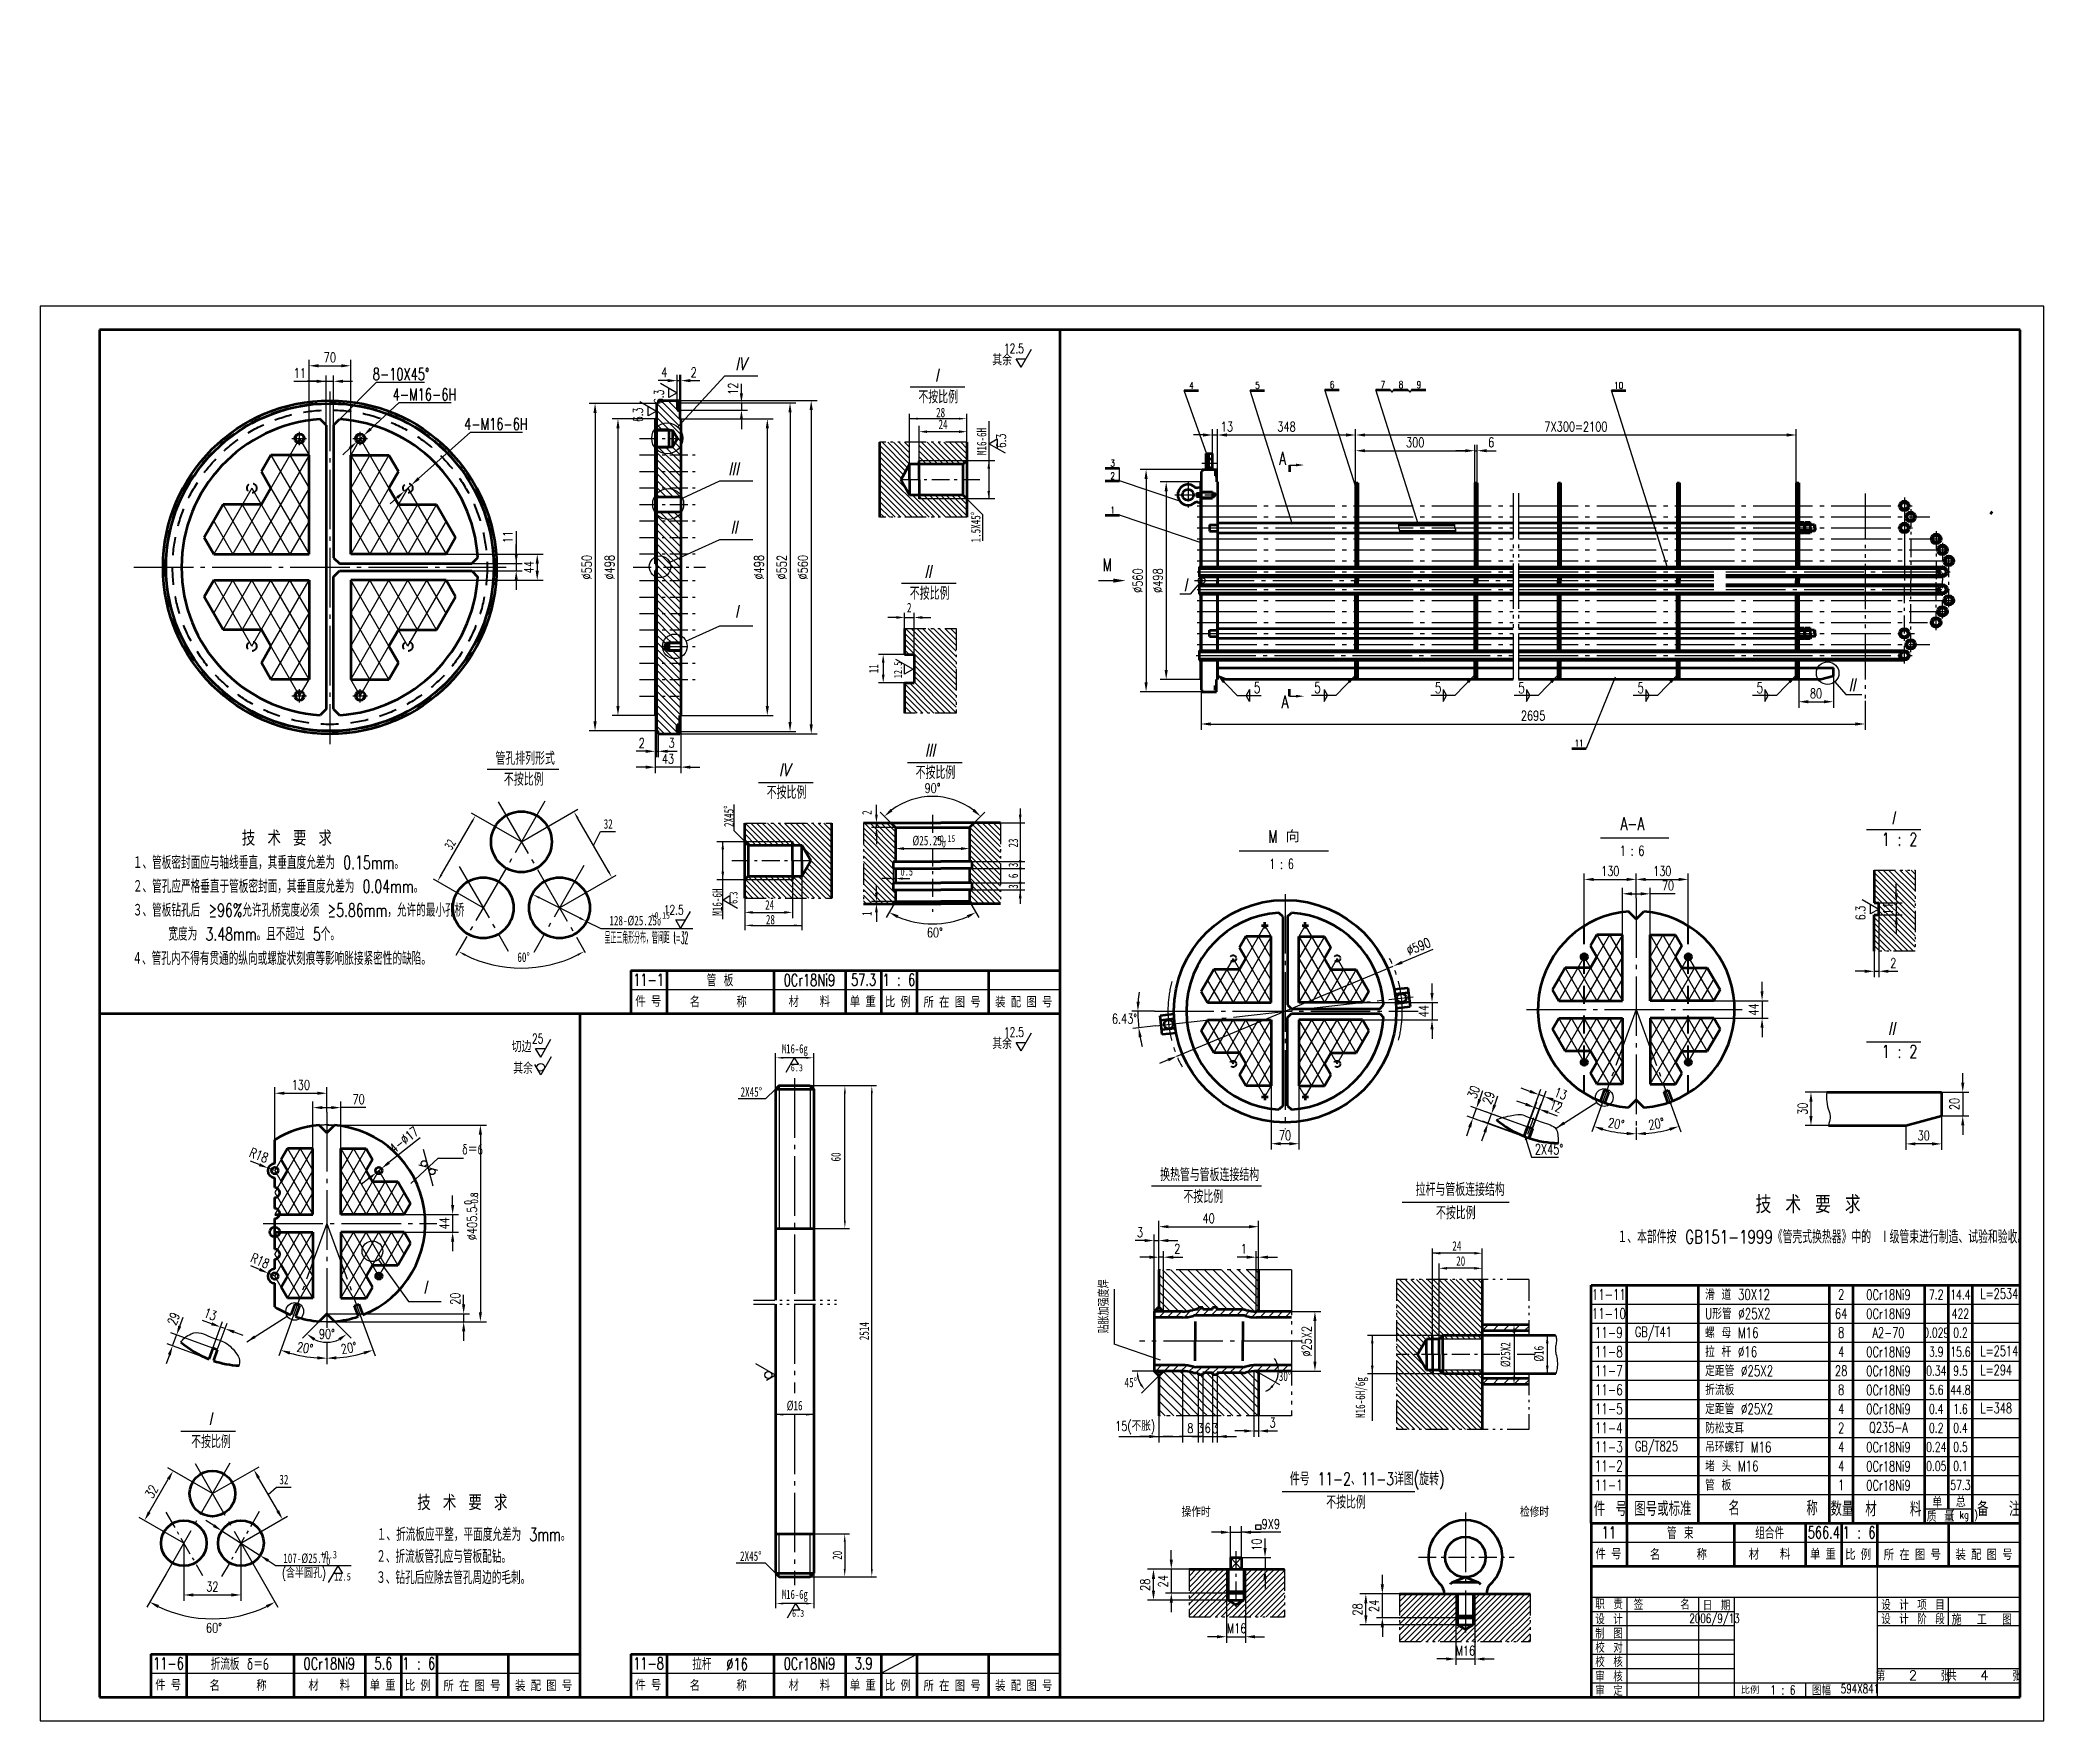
# Model space of a CAD drawing. Extents: x 0 to 25472, y -20 to 7186.
# Drawn here: x 5172 to 10218, y -20 to 4214 of the extents above; entities that cross this region are included whole.
import ezdxf
from ezdxf.enums import TextEntityAlignment as Align

# ---------------------------------------------------------------- set-up
doc = ezdxf.new("R2010")
doc.units = 0
doc.header["$LTSCALE"] = 60
doc.header["$MEASUREMENT"] = 0
doc.header["$PDMODE"] = 1
for name, pattern in [('JXX-L', [2.95, 1.9, -0.25, 0.15, -0.25, 0.15, -0.25]), ('JXX-S', [1.7, 0.9, -0.2, 0.1, -0.2, 0.1, -0.2]), ('XX-L', [1.25, 0.75, -0.5]), ('XX-S', [0.5, 0.3, -0.2]), ('ZXX-L', [3.28, 2.5, -0.3, 0.18, -0.3]), ('ZXX-S', [1.27, 0.75, -0.2, 0.12, -0.2])]:
    doc.linetypes.add(name, pattern=pattern)
doc.layers.get('Defpoints').update_dxf_attribs({"linetype": 'CONTINUOUS'})
for name, color, linetype in [('1', 4, 'CONTINUOUS'), ('Z1', 7, 'CONTINUOUS'), ('ZZ2', 2, 'CONTINUOUS')]:
    doc.layers.add(name, color=color, linetype=linetype)
for name, color, linetype, lineweight in [('A 粗实线', 1, 'CONTINUOUS', 60), ('B 细实线', 7, 'CONTINUOUS', 30), ('C 文 字', 2, 'CONTINUOUS', 30), ('D 短中心线', 3, 'ZXX-S', 30), ('E 长中心线', 3, 'ZXX-L', 30), ('F 短虚线', 6, 'XX-S', 40), ('G 长虚线', 6, 'XX-L', 40), ('H 短双点线', 3, 'JXX-S', 30), ('I 长双点线', 3, 'JXX-L', 30)]:
    doc.layers.add(name, color=color, linetype=linetype, lineweight=lineweight)
doc.styles.add('ASC', font='TXT', dxfattribs={"width": 0.75})
doc.styles.add('HZ', font='txt', dxfattribs={"width": 0.75, "bigfont": 'hztxt'})
doc.styles.add('HZTXT', font='TXT.SHX', dxfattribs={"width": 0.75, "bigfont": 'HZTXT'})
doc.styles.add('ITALICT', font='ITALICT.shx', dxfattribs={"width": 0.7})
doc.styles.add('ROMANC', font='romanc', dxfattribs={"width": 0.7, "height": 6})
doc.styles.add('TXT', font='txt', dxfattribs={"width": 0.7})
doc.styles.add('标题中文', font='SimSun.ttf', dxfattribs={"width": 0.7})
doc.dimstyles.new('通用标注4.0', dxfattribs={"dimtxt": 4, "dimasz": 4, "dimexe": 2.5, "dimexo": 0, "dimgap": 1.5, "dimtad": 1, "dimdec": 0, "dimzin": 0, "dimdsep": 46, "dimtxsty": 'HZTXT', "dimcen": 0, "dimadec": 0, "dimazin": 0, "dimtfac": 0.375, "dimtdec": 0, "dimtmove": 2, "dimatfit": 3, "dimfxl": 0, "dimtzin": 0, "dimarcsym": 0})
pattern_1 = [(135, (35.604, -1643.685), (-8.838835, -8.838835), [])]

msp = doc.modelspace()

# ---------------------------------------------------------------- texts
at = {"layer": 'C 文 字', "style": 'HZTXT', "width": 0.7}
for s, p in [('12.5', (7649.9, 3417.6)), ('12.5', (6793.4, 2003.5)), ('12.5', (7649.9, 1695.6)), ('25', (6439.9, 1679.2))]:
    msp.add_text(s, height=24, dxfattribs=at).set_placement(p, align=Align.BOTTOM_RIGHT)
at = {"layer": 'C 文 字'}
for s, height, style, width, p in [('8-10X45%%d', 30, 'HZTXT', 0.7, (6081.4, 3372.2)), ('4-M16-6H', 30, 'HZTXT', 0.7, (6140.5, 3321.1)), ('4', 16.9, 'ROMANC', 0.8, (8071.6, 3343.8)), ('5', 16.9, 'ROMANC', 0.8, (8237.9, 3343.8)), ('6', 16.9, 'ROMANC', 0.8, (8426.1, 3345.7)), ('7', 16.9, 'ROMANC', 0.8, (8554.2, 3345.7)), ('8', 16.9, 'ROMANC', 0.8, (8599.4, 3345.7)), ('9', 16.9, 'ROMANC', 0.8, (8644.7, 3345.7)), ('10', 16.94, 'ROMANC', 0.8, (9147.7, 3343.8)), ('28', 24, 'TXT', 0.7, (7440.2, 3275.4)), ('4-M16-6H', 30, 'HZTXT', 0.7, (6320.4, 3246.7)), ('3', 16.9, 'ROMANC', 0.8, (7873.4, 3147.8)), ('2', 16.9, 'ROMANC', 0.8, (7873.4, 3116.2)), ('1', 16.9, 'ROMANC', 0.8, (7873.4, 3029.4)), ('11', 16.94, 'ROMANC', 0.8, (9048, 2442.3)), ('32', 24, 'TXT', 0.7, (6603.2, 2239)), ('+0.15', 16.8, 'TXT', 0.7, (7452.9, 2202.2)), ('0', 16.8, 'TXT', 0.7, (7448.4, 2188.1)), ('128-%%C25.25', 24, 'TXT', 0.7, (6665.9, 1995.7)), ('+0.15', 16.8, 'TXT', 0.7, (6734.6, 2008.7)), ('0', 16.8, 'TXT', 0.7, (6731.2, 1991.6)), ('28', 24, 'TXT', 0.7, (7011.6, 1998.1)), ('11-1', 30, 'HZTXT', 0.7, (6704.8, 1846.6)), ('管 板', 30, 'HZTXT', 0.7, (6884.7, 1846.6)), ('0Cr18Ni9', 30, 'HZTXT', 0.7, (7109.8, 1846.6)), ('57.3', 30, 'HZTXT', 0.7, (7246.2, 1846.6)), ('1 : 6', 30, 'HZTXT', 0.7, (7335, 1846.6)), ('2X45%%D', 24, 'TXT', 0.7, (6963.5, 1564.4)), ('11-11', 27, 'HZTXT', 0.7, (9122.8, 1053.8)), ('2', 25.8, 'HZTXT', 0.7, (9707.9, 1053.8)), ('0Cr18Ni9', 25.8, 'HZTXT', 0.7, (9827, 1053.8)), ('7.2', 24.3, 'HZTXT', 0.7, (9947.4, 1053.7)), ('14.4', 24.3, 'HZTXT', 0.7, (10008.3, 1053.7)), ('11-10', 27, 'HZTXT', 0.7, (9122.8, 1005.8)), ('64', 25.8, 'HZTXT', 0.7, (9707.9, 1005.8)), ('0Cr18Ni9', 25.8, 'HZTXT', 0.7, (9827, 1005.8)), ('422', 24.3, 'HZTXT', 0.7, (10008.3, 1005.7)), ('11-9', 27, 'HZTXT', 0.7, (9122.8, 957.8)), ('8', 25.8, 'HZTXT', 0.7, (9707.9, 957.8)), ('A2-70', 25.8, 'HZTXT', 0.7, (9827, 957.8)), ('0.029', 24.3, 'HZTXT', 0.7, (9947.4, 957.7)), ('0.2', 24.3, 'HZTXT', 0.7, (10008.3, 957.7)), ('11-8', 27, 'HZTXT', 0.7, (9122.8, 909.8)), ('4', 25.8, 'HZTXT', 0.7, (9707.9, 909.8)), ('0Cr18Ni9', 25.8, 'HZTXT', 0.7, (9827, 909.8)), ('3.9', 24.3, 'HZTXT', 0.7, (9947.4, 909.7)), ('15.6', 24.3, 'HZTXT', 0.7, (10008.3, 909.7)), ('11-7', 27, 'HZTXT', 0.7, (9122.8, 861.8)), ('28', 25.8, 'HZTXT', 0.7, (9707.9, 861.8)), ('0Cr18Ni9', 25.8, 'HZTXT', 0.7, (9827, 861.8)), ('0.34', 24.3, 'HZTXT', 0.7, (9947.4, 861.7)), ('9.5', 24.3, 'HZTXT', 0.7, (10008.3, 861.7)), ('11-6', 27, 'HZTXT', 0.7, (9122.8, 813.8)), ('8', 25.8, 'HZTXT', 0.7, (9707.9, 813.8)), ('0Cr18Ni9', 25.8, 'HZTXT', 0.7, (9827, 813.8)), ('5.6', 24.3, 'HZTXT', 0.7, (9947.4, 813.7)), ('44.8', 24.3, 'HZTXT', 0.7, (10008.3, 813.7)), ('11-5', 27, 'HZTXT', 0.7, (9122.8, 765.8)), ('4', 25.8, 'HZTXT', 0.7, (9707.9, 765.8)), ('0Cr18Ni9', 25.8, 'HZTXT', 0.7, (9827, 765.8)), ('0.4', 24.3, 'HZTXT', 0.7, (9947.4, 765.7)), ('1.6', 24.3, 'HZTXT', 0.7, (10008.3, 765.7)), ('11-4', 27, 'HZTXT', 0.7, (9122.8, 717.8)), ('2', 25.8, 'HZTXT', 0.7, (9707.9, 717.8)), ('Q235-A', 25.8, 'HZTXT', 0.7, (9827, 717.8)), ('0.2', 24.3, 'HZTXT', 0.7, (9947.4, 717.7)), ('0.4', 24.3, 'HZTXT', 0.7, (10008.3, 717.7)), ('11-3', 27, 'HZTXT', 0.7, (9122.8, 669.8)), ('4', 25.8, 'HZTXT', 0.7, (9707.9, 669.8)), ('0Cr18Ni9', 25.8, 'HZTXT', 0.7, (9827, 669.8)), ('0.24', 24.3, 'HZTXT', 0.7, (9947.4, 669.7)), ('0.5', 24.3, 'HZTXT', 0.7, (10008.3, 669.7)), ('11-2', 27, 'HZTXT', 0.7, (9122.8, 621.8)), ('4', 25.8, 'HZTXT', 0.7, (9707.9, 621.8)), ('0Cr18Ni9', 25.8, 'HZTXT', 0.7, (9827, 621.8)), ('0.05', 24.3, 'HZTXT', 0.7, (9947.4, 621.7)), ('0.1', 24.3, 'HZTXT', 0.7, (10008.3, 621.7)), ('32', 24, 'TXT', 0.7, (5786.4, 587.6)), ('11-1', 27, 'HZTXT', 0.7, (9122.8, 573.8)), ('1', 25.8, 'HZTXT', 0.7, (9707.9, 573.8)), ('0Cr18Ni9', 25.8, 'HZTXT', 0.7, (9827, 573.8)), ('57.3', 24.3, 'HZTXT', 0.7, (10008.3, 573.7)), ('11', 30, 'HZTXT', 0.7, (9122.8, 454.6)), ('管 束', 30, 'HZTXT', 0.7, (9302.7, 454.6)), ('组合件', 30, 'HZTXT', 0.7, (9527.8, 454.6)), ('566.4', 30, 'HZTXT', 0.7, (9664.2, 454.6)), ('1 : 6', 30, 'HZTXT', 0.7, (9753, 454.6)), ('+0.3', 19.2, 'TXT', 0.7, (5899.2, 398.5)), ('2X45%%D', 24, 'TXT', 0.7, (6962.2, 395.2)), ('107-%%c25.7', 24, 'TXT', 0.7, (5839.1, 389.5)), ('(含半圆孔)', 24, 'HZTXT', 0.7, (5836.9, 350.5)), ('0', 19.2, 'TXT', 0.7, (5898.2, 381.7)), ('2006/9/13', 22.95, 'HZTXT', 0.7, (9389.1, 236.2)), ('施  工  图', 27, 'HZTXT', 0.8, (10062.1, 236.6)), ('11-6', 30, 'HZTXT', 0.7, (5495.8, 124.6)), ('折流板 δ＝6', 30, 'HZTXT', 0.7, (5675.7, 124.6)), ('0Cr18Ni9', 30, 'HZTXT', 0.7, (5900.8, 124.6)), ('5.6', 30, 'HZTXT', 0.7, (6037.2, 124.6)), ('1 : 6', 30, 'HZTXT', 0.7, (6126, 124.6)), ('11-8', 30, 'HZTXT', 0.7, (6704.8, 124.6)), ('拉杆  %%c16', 30, 'HZTXT', 0.7, (6884.7, 124.6)), ('0Cr18Ni9', 30, 'HZTXT', 0.7, (7109.8, 124.6)), ('3.9', 30, 'HZTXT', 0.7, (7246.2, 124.6)), ('1 : 6', 22.95, 'HZTXT', 0.7, (9561.1, 57.6))]:
    msp.add_text(s, height=height, dxfattribs=dict(at, style=style, width=width)).set_placement(p, align=Align.MIDDLE)
at = {"layer": 'C 文 字', "style": 'HZTXT', "width": 0.7}
for s, height, p in [('其余', 28.38, (7570.3, 3408.3)), ('不按比例', 32.39, (7384.2, 3314.6)), ('不按比例', 32.39, (7362.6, 2819.9)), ('5', 27, (8229, 2582.4)), ('5', 27, (8381.3, 2582.4)), ('5', 27, (8685.1, 2582)), ('5', 27, (8895, 2582)), ('5', 27, (9195, 2582)), ('5', 27, (9495, 2582)), ('管孔排列形式', 32.39, (6319.2, 2404.4)), ('不按比例', 32.39, (7377.3, 2368.5)), ('不按比例', 32.39, (6340.5, 2351.5)), ('不按比例', 32.39, (7002.3, 2318.3)), ('1 : 2', 32.39, (9810.4, 2200.4)), ('切边', 28.38, (6360.3, 1678.1)), ('其余', 28.38, (7570.3, 1686.3)), ('1 : 2', 32.39, (9810.4, 1666)), ('其余', 28.38, (6363.9, 1623.9)), ('         δ＝6', 27, (6070.4, 1419.7)), ('2X45%%d', 25.8, (8936.4, 1419.5)), ('换热管与管板连接结构', 32.39, (7992.9, 1355.5)), ('不按比例', 32.39, (8051.7, 1300.4)), ('拉杆与管板连接结构', 32.39, (8636.4, 1318.3)), ('不按比例', 32.39, (8687.6, 1259.3)), ('滑 道 30X12', 27, (9365.2, 1053.6)), ('L=2534', 25.8, (10058.6, 1055.7)), ('U形管 %%c25X2', 27, (9365.2, 1005.6)), ('GB/T41', 25.8, (9188.6, 959.7)), ('螺 母 M16', 27, (9365.2, 957.6)), ('拉 杆 %%c16', 27, (9365.2, 909.6)), ('L=2514', 25.8, (10058.6, 911.7)), ('定距管 %%c25X2', 27, (9365.2, 861.6)), ('L=294', 25.8, (10058.6, 863.7)), ('折流板', 27, (9365.2, 813.6)), ('定距管 %%c25X2', 27, (9365.2, 765.6)), ('L=348', 25.8, (10058.6, 767.7)), ('防松支耳', 27, (9365.2, 717.6)), ('不按比例', 32.39, (5553, 682.9)), ('GB/T825', 25.8, (9188.6, 671.7)), ('吊环螺钉 M16', 27, (9365.2, 669.6)), ('件号 11-2、11-3详图(旋转)', 32.393, (8319.6, 589.5)), ('堵 头 M16', 27, (9365.2, 621.6)), ('管 板 ', 27, (9365.2, 573.6)), ('操作时', 25.8, (8046.9, 506.5)), ('不按比例', 32.39, (8411.2, 530.5)), ('检修时', 25.8, (8899.2, 506.5))]:
    msp.add_text(s, height=height, dxfattribs=at).set_placement(p, align=Align.MIDDLE_LEFT)
for p in [(6750, 3333.3), (6697.5, 3287.5), (9775.8, 2032.9)]:
    msp.add_text('6.3', height=24, rotation=90, dxfattribs=at).set_placement(p, align=Align.BOTTOM_RIGHT)
at = {"layer": 'C 文 字', "style": 'TXT', "width": 0.7}
for s, height, p in [('24', 24, (7446.2, 3245.6)), ('2', 24, (7361.2, 2784.2)), ('%%C25.25', 24, (7406.4, 2197.3)), ('0.5', 21, (7354.9, 2119.5)), ('24', 24, (7009.6, 2035.1)), ('60%%d', 24, (6390, 1903.5)), ('M16-6g', 22.8, (7073.2, 1672.9)), ('24', 24, (8740.1, 1176.1)), ('20', 24, (8749.8, 1138.2)), ('30%%d', 24, (8307.4, 848)), ('45%%d', 24, (7919, 832.3)), ('%%c16', 24, (7072.6, 774.1)), ('M16-6g', 22.8, (7073.2, 298.6))]:
    msp.add_text(s, height=height, dxfattribs=at).set_placement(p, align=Align.MIDDLE_CENTER)
for s, height, rotation, p in [('M16-6H', 24, 90.2734, (7543.6, 3202.6)), ('1.5X45%%D', 24, 90, (7528.3, 2986.7)), ('12.5', 20, 90, (7332.9, 2626.9)), ('2X45%%D', 24, 90, (6906.4, 2258.6)), ('32', 24, 60, (6204.9, 2187.7)), ('23', 24, 90, (7623.2, 2191.1)), ('3', 24, 90, (7623.2, 2135.9)), ('M16-6H', 24, 90, (6877.6, 2042.3)), ('6', 24, 90, (7623.2, 2108.4)), ('3', 24, 90, (7623.2, 2081.5)), ('2514', 24, 90, (7247.7, 961.5))]:
    msp.add_text(s, height=height, rotation=rotation, dxfattribs=at).set_placement(p, align=Align.MIDDLE)
at = {"layer": 'C 文 字', "style": 'HZTXT', "width": 0.7}
msp.add_text('6.3', height=24, rotation=90, dxfattribs=at).set_placement((7580.7, 3186.1), align=Align.TOP_LEFT)
at = {"layer": 'C 文 字'}
for s, height, style, width, p in [('A', 32.3, 'ROMANC', 0.7, (8292.2, 3143.9)), ('M', 31.7, 'ROMANC', 0.7, (7847.9, 2876.2)), ('A', 32.3, 'ROMANC', 0.7, (8298.5, 2530.8)), ('M', 31.7, 'ROMANC', 0.7, (8265.7, 2191.6)), ('A-A', 32.26, 'ROMANC', 0.7, (9152.3, 2223.8)), ('1 : 6', 25.09, 'ROMANC', 0.7, (9150.6, 2159.2)), ('１、管板密封面应与轴线垂直，其垂直度允差为 0.15mm。', 33, 'HZTXT', 0.7, (5406.1, 2125.4)), ('1 : 6', 25.09, 'ROMANC', 0.7, (8267.9, 2126)), ('２、管孔应严格垂直于管板密封面，其垂直度允差为 0.04mm。', 33, 'HZTXT', 0.7, (5406.1, 2065.4)), ('３、管板钻孔后 ≥96%允许孔桥宽度必须 ≥5.86mm，允许的最小孔桥', 33, 'HZTXT', 0.7, (5406.1, 2005.4)), ('    宽度为 3.48mm。且不超过 5个。', 33, 'HZTXT', 0.7, (5406.1, 1945.4)), ('４、管孔内不得有贯通的纵向或螺旋状刻痕等影响胀接紧密性的缺陷。', 33, 'HZTXT', 0.7, (5404.9, 1883.9)), ('6.3', 17.5, 'ASC', 0.75, (7062.8, 1616.2)), ('１、本部件按 GB151-1999《管壳式换热器》中的 Ⅰ级管束进行制造、试验和验收。', 33, 'HZ', 0.75, (9144.5, 1182.6)), ('件 号', 36, 'HZTXT', 0.8, (9085.2, 495.7)), ('图号或标准', 36, 'HZTXT', 0.8, (9186.9, 496)), ('名      称', 36, 'HZTXT', 0.8, (9424, 497.4)), ('数量', 36, 'HZTXT', 0.8, (9681.1, 495.9)), ('材   料', 36, 'HZTXT', 0.8, (9768.6, 495.3)), ('质 量', 27, 'HZTXT', 0.8, (9923.2, 481.3)), ('单', 27, 'HZTXT', 0.8, (9937.5, 517.1)), ('( kg )', 18.93, 'HZTXT', 0.8, (9983.6, 489.4)), ('总', 27, 'HZTXT', 0.8, (9996.7, 517.9)), ('备  注', 36, 'HZTXT', 0.8, (10050.3, 495.6)), ('１、折流板应平整，平面度允差为 3mm。', 33, 'HZTXT', 0.7, (6020.3, 432.9)), ('２、折流板管孔应与管板配钻。', 33, 'HZTXT', 0.7, (6019, 377.5)), ('３、钻孔后应除去管孔周边的毛刺。', 33, 'HZTXT', 0.7, (6018.8, 324.3)), ('12.5', 18.77, 'ASC', 0.75, (5913, 333.4)), ('6.3', 17.5, 'ASC', 0.75, (7066, 241.9)), ('594X841', 22.95, 'HZTXT', 0.7, (9707, 49.5))]:
    msp.add_text(s, height=height, dxfattribs=dict(at, style=style, width=width)).set_placement(p)
at = {"layer": 'C 文 字', "style": 'TXT', "width": 0.7}
for s, p in [('11', (7271.6, 2630.2)), ('2', (7254.5, 2267.6)), ('1', (7254.5, 2013.1)), ('60', (7176.3, 1400.3)), ('%%C25X2', (8862.5, 902.4)), ('%%c16', (8946.4, 904.5)), ('M16-6H/6g', (8497, 794.3)), ('20', (7180.1, 396.8))]:
    msp.add_text(s, height=24, rotation=90, dxfattribs=at).set_placement(p, align=Align.MIDDLE_CENTER)
at = {"layer": 'C 文 字', "style": '标题中文'}
msp.add_text('向', height=26.1, dxfattribs=at).set_placement((8308.9, 2195.8))
at = {"layer": 'C 文 字', "style": 'ASC', "width": 0.75}
msp.add_text('6.3', height=20.4, rotation=90, dxfattribs=at).set_placement((6928.7, 2037.7))
at = {"layer": 'C 文 字', "style": 'HZTXT', "width": 0.498322}
msp.add_text('呈正三角形分布，管间距 t=32', height=30, dxfattribs=at).set_placement((6593.7, 1937.5), (6804.7, 1937.5), align=Align.FIT)
at = {"layer": 'C 文 字', "style": '标题中文', "oblique": 0.5, "width": 0.8}
for s, p in [('件 号', (6703.9, 1781.1)), ('装 配 图 号', (7649.5, 1779.5)), ('件 号', (9121.9, 389.1)), ('装 配 图 号', (10067.5, 387.5)), ('件 号', (5494.9, 59.1)), ('装 配 图 号', (6440.5, 57.5)), ('件 号', (6703.9, 59.1)), ('装 配 图 号', (7649.5, 57.5))]:
    msp.add_text(s, height=24, rotation=0.0959, dxfattribs=at).set_placement(p, align=Align.CENTER)
for s, p in [('名       称', (6808.2, 1779.8)), ('材    料', (7057.2, 1780.5)), ('单 重', (7211.3, 1780.5)), ('比 例', (7299.8, 1779.8)), ('所 在 图 号', (7397, 1779.1)), ('名       称', (9226.2, 387.8)), ('材    料', (9475.2, 388.5)), ('单 重', (9629.3, 388.5)), ('比 例', (9717.8, 387.8)), ('所 在 图 号', (9815, 387.1)), ('名       称', (5599.2, 57.8)), ('材    料', (5848.2, 58.5)), ('单 重', (6002.3, 58.5)), ('比 例', (6090.8, 57.8)), ('所 在 图 号', (6188, 57.1)), ('名       称', (6808.2, 57.8)), ('材    料', (7057.2, 58.5)), ('单 重', (7211.3, 58.5)), ('比 例', (7299.8, 57.8)), ('所 在 图 号', (7397, 57.1))]:
    msp.add_text(s, height=24, rotation=0.0959, dxfattribs=at).set_placement(p)
at = {"layer": 'C 文 字', "style": 'HZTXT', "width": 0.7}
for s, height, p in [(' 0', 18.06, (6249.9, 1269)), ('-0.8', 18.06, (6266.1, 1269)), ('贴胀加强度焊', 24, (7851.5, 955.6))]:
    msp.add_text(s, height=height, rotation=90, dxfattribs=at).set_placement(p, align=Align.MIDDLE_LEFT)
at = {"layer": 'C 文 字', "style": 'HZTXT'}
msp.add_text('职 责', height=24, dxfattribs=at).set_placement((9123.4, 273.3), align=Align.MIDDLE_CENTER)
for s, p in [('签    名', (9256.1, 274)), ('日 期', (9394.2, 272.1)), ('设 计 项 目', (9888.7, 273.2)), ('设 计', (9123.4, 237.3)), ('制 图', (9123.4, 201.3)), ('设 计 阶 段', (9888.7, 237.7)), ('校 对', (9123.4, 166)), ('校 核', (9123.4, 130)), ('审 核', (9123.4, 93.3)), ('第      张', (9888.7, 95)), ('2', (9888.7, 94.4)), ('共      张', (10068.7, 95)), ('4', (10068.7, 94.4)), ('审 定', (9123.4, 57.3)), ('图幅', (9658.5, 58.3))]:
    msp.add_text(s, height=24, dxfattribs=at).set_placement(p, align=Align.MIDDLE)
at = {"layer": 'C 文 字', "style": '标题中文', "oblique": 0.5}
msp.add_text('比例', height=16.8, rotation=0.0959, dxfattribs=at).set_placement((9478.5, 58.9), align=Align.MIDDLE)
at = {"layer": 'C 文 字', "char_height": 24, "attachment_point": 5, "style": 'HZTXT'}
for s, insert in [('4', (6744.2, 3376.8)), ('2', (6818.6, 3376.9)), ('2', (6687.7, 2443.1)), ('3', (6762.8, 2443.4)), ('15(不胀)', (7930, 718.4)), ('8', (8068.9, 717.1)), ('3', (8094.2, 717.1)), ('6', (8112.9, 717.5)), ('3', (8131.5, 716.7))]:
    msp.add_mtext(s, dxfattribs=dict(at, insert=insert))
at = {"layer": 'F 短虚线'}
for s, height, style, width, p in [('IV', 31.74, 'ITALICT', 0.8, (6922.4, 3382.1)), ('I', 31.7, 'ITALICT', 0.8, (7425.4, 3353.6)), ('III', 31.75, 'ITALICT', 0.8, (6905, 3117.8)), ('II', 31.74, 'ITALICT', 0.8, (6910.8, 2970.8)), ('II', 31.74, 'ITALICT', 0.8, (7399, 2859.2)), ('I', 31.7, 'ITALICT', 0.8, (8051.5, 2825.7)), ('I', 31.7, 'ITALICT', 0.8, (6921.7, 2758.8)), ('II', 31.74, 'ITALICT', 0.8, (9725.9, 2573.9)), ('III', 31.75, 'ITALICT', 0.8, (7399.9, 2409)), ('IV', 31.74, 'ITALICT', 0.8, (7032.4, 2359.3)), ('技 术 要 求', 37.8, 'HZTXT', 0.9, (5680.5, 2184.2)), ('I', 31.7, 'ITALICT', 0.8, (9833.3, 2238.6)), ('II', 31.74, 'ITALICT', 0.8, (9825.6, 1708)), ('技 术 要 求', 44, 'HZTXT', 0.9, (9492.4, 1258.5)), ('I', 31.7, 'ITALICT', 0.8, (6137.4, 1056.4)), ('I', 31.7, 'ITALICT', 0.8, (5596.1, 725.2)), ('技 术 要 求', 37.8, 'HZTXT', 0.9, (6122.3, 510.5))]:
    msp.add_text(s, height=height, dxfattribs=dict(at, style=style, width=width)).set_placement(p)

# ---------------------------------------------------------------- blocks, each defined once
blk = doc.blocks.new('*D34')
at = {"layer": 'C 文 字', "color": 0, "lineweight": -2}
for p, q in [((8679.5, 1922.7), (8602, 1890.3)), ((8035.3, 1654), (8579.8, 1881.1)), ((8013.2, 1644.7), (7991, 1635.5))]:
    blk.add_line(p, q, dxfattribs=at)
at = {"layer": 'C 文 字', "color": 0}
for points in [[(8600.4, 1894), (8603.5, 1886.6), (8579.8, 1881.1)], [(8011.6, 1648.4), (8014.7, 1641), (8035.3, 1654)]]:
    blk.add_solid(points, dxfattribs=at)
at = {"layer": 'Defpoints', "color": 0}
for p in [(8579.8, 1881.1), (8035.3, 1654)]:
    blk.add_point(p, dxfattribs=at)
at = {"layer": 'C 文 字', "color": 0, "insert": (8643.7, 1930.5), "char_height": 24, "attachment_point": 5, "rotation": 22.6413, "style": 'HZTXT'}
blk.add_mtext('∅590', dxfattribs=at)
blk = doc.blocks.new('*D35')
at = {"layer": 'C 文 字', "color": 0, "lineweight": -2}
for p, q in [((8272.6, 1579.3), (8272.6, 1418.7)), ((8342.6, 1579.3), (8342.6, 1418.7)), ((8318.6, 1433.7), (8296.6, 1433.7))]:
    blk.add_line(p, q, dxfattribs=at)
at = {"layer": 'C 文 字', "color": 0}
for points in [[(8296.6, 1437.7), (8296.6, 1429.7), (8272.6, 1433.7)], [(8318.6, 1437.7), (8318.6, 1429.7), (8342.6, 1433.7)]]:
    blk.add_solid(points, dxfattribs=at)
at = {"layer": 'Defpoints', "color": 0}
for p in [(8272.6, 1579.3), (8342.6, 1579.3), (8272.6, 1433.7)]:
    blk.add_point(p, dxfattribs=at)
at = {"layer": 'C 文 字', "color": 0, "insert": (8307.6, 1454.7), "char_height": 24, "attachment_point": 5, "style": 'HZTXT'}
blk.add_mtext('70', dxfattribs=at)
blk = doc.blocks.new('*D36')
at = {"layer": 'C 文 字', "color": 0, "lineweight": -2}
for p, q in [((8677.6, 1813.5), (8677.6, 1837.5)), ((8502.6, 1789.5), (8692.6, 1789.5)), ((8677.6, 1789.5), (8677.6, 1745.5)), ((8502.6, 1745.5), (8692.6, 1745.5)), ((8677.6, 1721.5), (8677.6, 1697.5))]:
    blk.add_line(p, q, dxfattribs=at)
at = {"layer": 'C 文 字', "color": 0}
for points in [[(8673.6, 1813.5), (8681.6, 1813.5), (8677.6, 1789.5)], [(8673.6, 1721.5), (8681.6, 1721.5), (8677.6, 1745.5)]]:
    blk.add_solid(points, dxfattribs=at)
at = {"layer": 'Defpoints', "color": 0}
for p in [(8502.6, 1789.5), (8502.6, 1745.5), (8677.6, 1745.5)]:
    blk.add_point(p, dxfattribs=at)
at = {"layer": 'C 文 字', "color": 0, "insert": (8656.6, 1767.5), "char_height": 24, "attachment_point": 5, "rotation": 90, "style": 'HZTXT'}
blk.add_mtext('44', dxfattribs=at)
blk = doc.blocks.new('*D37')
at = {"layer": 'C 文 字', "color": 0, "lineweight": -2}
for p, q in [((9104.3, 1530.9), (9079.7, 1463.2)), ((9191.9, 1474.8), (9191.9, 1443.5))]:
    blk.add_line(p, q, dxfattribs=at)
blk.add_arc((9191.9, 1771.7), 313.2, 254.3915, 265.6085, dxfattribs=at)
at = {"layer": 'C 文 字', "color": 0}
for points in [[(9106.5, 1466.2), (9108.9, 1473.8), (9084.8, 1477.3)], [(9168.1, 1463.4), (9167.8, 1455.4), (9191.9, 1458.5)]]:
    blk.add_solid(points, dxfattribs=at)
at = {"layer": 'Defpoints', "color": 0}
for p in [(9191.9, 2052), (9191.9, 1771.7), (9104.3, 1530.9), (9119.7, 1466.9), (9191.9, 1474.8)]:
    blk.add_point(p, dxfattribs=at)
at = {"layer": 'C 文 字', "color": 0, "insert": (9141.2, 1483.9), "char_height": 24, "attachment_point": 5, "rotation": 350, "style": 'HZTXT'}
blk.add_mtext('20°', dxfattribs=at)
blk = doc.blocks.new('*D38')
at = {"layer": 'C 文 字', "color": 0, "lineweight": -2}
for p, q in [((9279.6, 1530.9), (9304.2, 1463.2)), ((9191.9, 1474.8), (9191.9, 1443.5))]:
    blk.add_line(p, q, dxfattribs=at)
blk.add_arc((9191.9, 1771.7), 313.2, 274.3915, 285.6085, dxfattribs=at)
at = {"layer": 'C 文 字', "color": 0}
for points in [[(9216.1, 1455.4), (9215.8, 1463.4), (9191.9, 1458.5)], [(9275, 1473.8), (9277.4, 1466.2), (9299.1, 1477.3)]]:
    blk.add_solid(points, dxfattribs=at)
at = {"layer": 'Defpoints', "color": 0}
for p in [(9191.9, 2052), (9191.9, 1771.7), (9279.6, 1530.9), (9191.9, 1474.8), (9228.3, 1460.6)]:
    blk.add_point(p, dxfattribs=at)
at = {"layer": 'C 文 字', "color": 0, "insert": (9242.7, 1483.9), "char_height": 24, "attachment_point": 5, "rotation": 10, "style": 'HZTXT'}
blk.add_mtext('20°', dxfattribs=at)
blk = doc.blocks.new('*D39')
at = {"layer": 'C 文 字', "color": 0, "lineweight": -2}
for p, q in [((9060.9, 1981.9), (9060.9, 2114.4)), ((9084.9, 2099.4), (9167.9, 2099.4)), ((9191.9, 2052), (9191.9, 2114.4))]:
    blk.add_line(p, q, dxfattribs=at)
at = {"layer": 'C 文 字', "color": 0}
for points in [[(9084.9, 2103.4), (9084.9, 2095.4), (9060.9, 2099.4)], [(9167.9, 2103.4), (9167.9, 2095.4), (9191.9, 2099.4)]]:
    blk.add_solid(points, dxfattribs=at)
at = {"layer": 'Defpoints', "color": 0}
for p in [(9191.9, 2099.4), (9191.9, 2052), (9060.9, 1981.9)]:
    blk.add_point(p, dxfattribs=at)
at = {"layer": 'C 文 字', "color": 0, "insert": (9126.4, 2120.4), "char_height": 24, "attachment_point": 5, "style": 'HZTXT'}
blk.add_mtext('130', dxfattribs=at)
blk = doc.blocks.new('*D40')
at = {"layer": 'C 文 字', "color": 0, "lineweight": -2}
for p, q in [((9191.9, 2052), (9191.9, 2114.4)), ((9215.9, 2099.4), (9298.9, 2099.4)), ((9322.9, 1981.9), (9322.9, 2114.4))]:
    blk.add_line(p, q, dxfattribs=at)
at = {"layer": 'C 文 字', "color": 0}
for points in [[(9215.9, 2103.4), (9215.9, 2095.4), (9191.9, 2099.4)], [(9298.9, 2103.4), (9298.9, 2095.4), (9322.9, 2099.4)]]:
    blk.add_solid(points, dxfattribs=at)
at = {"layer": 'Defpoints', "color": 0}
for p in [(9322.9, 2099.4), (9191.9, 2052), (9322.9, 1981.9)]:
    blk.add_point(p, dxfattribs=at)
at = {"layer": 'C 文 字', "color": 0, "insert": (9257.4, 2120.4), "char_height": 24, "attachment_point": 5, "style": 'HZTXT'}
blk.add_mtext('130', dxfattribs=at)
blk = doc.blocks.new('*D41')
at = {"layer": 'C 文 字', "color": 0, "lineweight": -2}
for p, q in [((9156.9, 1959.9), (9156.9, 2078.2)), ((9226.9, 1959.9), (9226.9, 2078.2)), ((9180.9, 2063.2), (9202.9, 2063.2)), ((9289.9, 2063.2), (9226.9, 2063.2))]:
    blk.add_line(p, q, dxfattribs=at)
at = {"layer": 'C 文 字', "color": 0}
for points in [[(9180.9, 2067.2), (9180.9, 2059.2), (9156.9, 2063.2)], [(9202.9, 2067.2), (9202.9, 2059.2), (9226.9, 2063.2)]]:
    blk.add_solid(points, dxfattribs=at)
at = {"layer": 'Defpoints', "color": 0}
for p in [(9226.9, 2063.2), (9156.9, 1959.9), (9226.9, 1959.9)]:
    blk.add_point(p, dxfattribs=at)
at = {"layer": 'C 文 字', "color": 0, "insert": (9271.9, 2084.2), "char_height": 24, "attachment_point": 5, "style": 'HZTXT'}
blk.add_mtext('70', dxfattribs=at)
blk = doc.blocks.new('*D42')
at = {"layer": 'C 文 字', "color": 0, "lineweight": -2}
for p, q in [((9508.7, 1817.7), (9508.7, 1841.7)), ((9386.9, 1793.7), (9523.7, 1793.7)), ((9508.7, 1793.7), (9508.7, 1749.7)), ((9386.9, 1749.7), (9523.7, 1749.7)), ((9508.7, 1725.7), (9508.7, 1701.7))]:
    blk.add_line(p, q, dxfattribs=at)
at = {"layer": 'C 文 字', "color": 0}
for points in [[(9504.7, 1817.7), (9512.7, 1817.7), (9508.7, 1793.7)], [(9504.7, 1725.7), (9512.7, 1725.7), (9508.7, 1749.7)]]:
    blk.add_solid(points, dxfattribs=at)
at = {"layer": 'Defpoints', "color": 0}
for p in [(9386.9, 1793.7), (9386.9, 1749.7), (9508.7, 1749.7)]:
    blk.add_point(p, dxfattribs=at)
at = {"layer": 'C 文 字', "color": 0, "insert": (9487.7, 1771.7), "char_height": 24, "attachment_point": 5, "rotation": 90, "style": 'HZTXT'}
blk.add_mtext('44', dxfattribs=at)
blk = doc.blocks.new('*D43')
at = {"layer": 'C 文 字', "color": 0, "lineweight": -2}
for p, q in [((8913.5, 1533), (8890.9, 1541.2)), ((8918.2, 1475.7), (8941.2, 1538.9)), ((8929.4, 1471.6), (8952.4, 1534.8)), ((8947.3, 1520.7), (8936, 1524.8)), ((8969.9, 1512.5), (8992.4, 1504.3))]:
    blk.add_line(p, q, dxfattribs=at)
at = {"layer": 'C 文 字', "color": 0}
for points in [[(8914.9, 1536.8), (8912.1, 1529.3), (8936, 1524.8)], [(8971.2, 1516.3), (8968.5, 1508.7), (8947.3, 1520.7)]]:
    blk.add_solid(points, dxfattribs=at)
at = {"layer": 'Defpoints', "color": 0}
for p in [(8936, 1524.8), (8918.2, 1475.7), (8929.4, 1471.6)]:
    blk.add_point(p, dxfattribs=at)
at = {"layer": 'C 文 字', "color": 0, "insert": (8989.7, 1527.6), "char_height": 24, "attachment_point": 5, "rotation": 340, "style": 'HZTXT'}
blk.add_mtext('12', dxfattribs=at)
blk = doc.blocks.new('*D44')
at = {"layer": 'C 文 字', "color": 0, "lineweight": -2}
for p, q in [((8924.3, 1565.6), (8901.7, 1573.8)), ((8917.2, 1476.1), (8951.9, 1571.4)), ((8930.4, 1471.3), (8965.1, 1566.7)), ((8960, 1552.6), (8946.8, 1557.3)), ((8982.5, 1544.4), (9005.1, 1536.1))]:
    blk.add_line(p, q, dxfattribs=at)
at = {"layer": 'C 文 字', "color": 0}
for points in [[(8925.6, 1569.3), (8922.9, 1561.8), (8946.8, 1557.3)], [(8983.9, 1548.1), (8981.2, 1540.6), (8960, 1552.6)]]:
    blk.add_solid(points, dxfattribs=at)
at = {"layer": 'Defpoints', "color": 0}
for p in [(8946.8, 1557.3), (8917.2, 1476.1), (8930.4, 1471.3)]:
    blk.add_point(p, dxfattribs=at)
at = {"layer": 'C 文 字', "color": 0, "insert": (9001.8, 1559.7), "char_height": 24, "attachment_point": 5, "rotation": 340, "style": 'HZTXT'}
blk.add_mtext('13', dxfattribs=at)
blk = doc.blocks.new('*D45')
at = {"layer": 'C 文 字', "color": 0, "lineweight": -2}
for p, q in [((8917.2, 1476.1), (8813.1, 1514)), ((8835.4, 1531.4), (8843.7, 1553.9)), ((8908.7, 1452.7), (8804.6, 1490.6)), ((8818.7, 1485.4), (8827.2, 1508.8)), ((8810.5, 1462.9), (8802.3, 1440.3))]:
    blk.add_line(p, q, dxfattribs=at)
at = {"layer": 'C 文 字', "color": 0}
for points in [[(8831.7, 1532.7), (8839.2, 1530), (8827.2, 1508.8)], [(8806.8, 1464.2), (8814.3, 1461.5), (8818.7, 1485.4)]]:
    blk.add_solid(points, dxfattribs=at)
at = {"layer": 'Defpoints', "color": 0}
for p in [(8827.2, 1508.8), (8917.2, 1476.1), (8908.7, 1452.7)]:
    blk.add_point(p, dxfattribs=at)
at = {"layer": 'C 文 字', "color": 0, "insert": (8819.9, 1549.8), "char_height": 24, "attachment_point": 5, "rotation": 70, "style": 'HZTXT'}
blk.add_mtext('29', dxfattribs=at)
blk = doc.blocks.new('*D46')
at = {"layer": 'C 文 字', "color": 0, "lineweight": -2}
for p, q in [((8797.7, 1545.1), (8805.9, 1567.7)), ((8923.8, 1473.7), (8775.4, 1527.7)), ((8780.6, 1498.2), (8789.4, 1522.6)), ((8772.3, 1475.6), (8764.1, 1453)), ((8914.9, 1449.2), (8766.5, 1503.3))]:
    blk.add_line(p, q, dxfattribs=at)
at = {"layer": 'C 文 字', "color": 0}
for points in [[(8793.9, 1546.5), (8801.4, 1543.8), (8789.4, 1522.6)], [(8768.6, 1477), (8776.1, 1474.2), (8780.6, 1498.2)]]:
    blk.add_solid(points, dxfattribs=at)
at = {"layer": 'Defpoints', "color": 0}
for p in [(8789.4, 1522.6), (8923.8, 1473.7), (8914.9, 1449.2)]:
    blk.add_point(p, dxfattribs=at)
at = {"layer": 'C 文 字', "color": 0, "insert": (8782.5, 1563.9), "char_height": 24, "attachment_point": 5, "rotation": 70, "style": 'HZTXT'}
blk.add_mtext('30', dxfattribs=at)
blk = doc.blocks.new('*D47')
at = {"layer": 'C 文 字', "color": 0, "lineweight": -2}
for p, q in [((9790.9, 2010.3), (9790.9, 1853)), ((9802.9, 2010.6), (9802.9, 1853)), ((9766.9, 1868), (9742.9, 1868)), ((9790.9, 1868), (9802.9, 1868)), ((9826.9, 1868), (9850.9, 1868))]:
    blk.add_line(p, q, dxfattribs=at)
at = {"layer": 'C 文 字', "color": 0}
for points in [[(9766.9, 1872), (9766.9, 1864), (9790.9, 1868)], [(9826.9, 1872), (9826.9, 1864), (9802.9, 1868)]]:
    blk.add_solid(points, dxfattribs=at)
at = {"layer": 'Defpoints', "color": 0}
for p in [(9790.9, 2010.3), (9802.9, 2010.6), (9802.9, 1868)]:
    blk.add_point(p, dxfattribs=at)
at = {"layer": 'C 文 字', "color": 0, "insert": (9839.4, 1889), "char_height": 24, "attachment_point": 5, "style": 'HZTXT'}
blk.add_mtext('2', dxfattribs=at)
blk = doc.blocks.new('*D48')
at = {"layer": 'C 文 字', "color": 0, "lineweight": -2}
for p, q in [((9846.8, 2064.3), (9846.8, 2088.3)), ((9802.9, 2040.3), (9861.8, 2040.3)), ((9846.8, 2040.3), (9846.8, 2010.6)), ((9802.9, 2010.6), (9861.8, 2010.6)), ((9846.8, 1986.6), (9846.8, 1962.6))]:
    blk.add_line(p, q, dxfattribs=at)
at = {"layer": 'C 文 字', "color": 0}
for points in [[(9842.8, 2064.3), (9850.8, 2064.3), (9846.8, 2040.3)], [(9842.8, 1986.6), (9850.8, 1986.6), (9846.8, 2010.6)]]:
    blk.add_solid(points, dxfattribs=at)
at = {"layer": 'Defpoints', "color": 0}
for p in [(9802.9, 2040.3), (9802.9, 2010.6), (9846.8, 2010.6)]:
    blk.add_point(p, dxfattribs=at)
at = {"layer": 'C 文 字', "color": 0, "insert": (9825.8, 2025.8), "char_height": 24, "attachment_point": 5, "rotation": 90, "style": 'HZTXT'}
blk.add_mtext('11', dxfattribs=at)
blk = doc.blocks.new('*D49')
at = {"layer": 'C 文 字', "color": 0, "lineweight": -2}
for p, q in [((10014.1, 1587.7), (10014.1, 1611.7)), ((9960.9, 1563.7), (10029.1, 1563.7)), ((10014.1, 1563.7), (10014.1, 1503.7)), ((9960.9, 1503.7), (10029.1, 1503.7)), ((10014.1, 1479.7), (10014.1, 1455.7))]:
    blk.add_line(p, q, dxfattribs=at)
at = {"layer": 'C 文 字', "color": 0}
for points in [[(10010.1, 1587.7), (10018.1, 1587.7), (10014.1, 1563.7)], [(10010.1, 1479.7), (10018.1, 1479.7), (10014.1, 1503.7)]]:
    blk.add_solid(points, dxfattribs=at)
at = {"layer": 'Defpoints', "color": 0}
for p in [(9960.9, 1563.7), (9960.9, 1503.7), (10014.1, 1503.7)]:
    blk.add_point(p, dxfattribs=at)
at = {"layer": 'C 文 字', "color": 0, "insert": (9993.1, 1533.7), "char_height": 24, "attachment_point": 5, "rotation": 90, "style": 'HZTXT'}
blk.add_mtext('20', dxfattribs=at)
blk = doc.blocks.new('*D50')
at = {"layer": 'C 文 字', "color": 0, "lineweight": -2}
for p, q in [((9960.9, 1518.7), (9960.9, 1418.2)), ((9870.9, 1479.7), (9870.9, 1418.2)), ((9936.9, 1433.2), (9894.9, 1433.2))]:
    blk.add_line(p, q, dxfattribs=at)
at = {"layer": 'C 文 字', "color": 0}
for points in [[(9894.9, 1437.2), (9894.9, 1429.2), (9870.9, 1433.2)], [(9936.9, 1437.2), (9936.9, 1429.2), (9960.9, 1433.2)]]:
    blk.add_solid(points, dxfattribs=at)
at = {"layer": 'Defpoints', "color": 0}
for p in [(9960.9, 1518.7), (9870.9, 1479.7), (9870.9, 1433.2)]:
    blk.add_point(p, dxfattribs=at)
at = {"layer": 'C 文 字', "color": 0, "insert": (9915.9, 1454.2), "char_height": 24, "attachment_point": 5, "style": 'HZTXT'}
blk.add_mtext('30', dxfattribs=at)
blk = doc.blocks.new('*D51')
at = {"layer": 'C 文 字', "color": 0, "lineweight": -2}
for p, q in [((9671.7, 1563.7), (9616.9, 1563.7)), ((9631.9, 1539.7), (9631.9, 1503.7)), ((9675.7, 1479.7), (9616.9, 1479.7))]:
    blk.add_line(p, q, dxfattribs=at)
at = {"layer": 'C 文 字', "color": 0}
for points in [[(9627.9, 1539.7), (9635.9, 1539.7), (9631.9, 1563.7)], [(9627.9, 1503.7), (9635.9, 1503.7), (9631.9, 1479.7)]]:
    blk.add_solid(points, dxfattribs=at)
at = {"layer": 'Defpoints', "color": 0}
for p in [(9671.7, 1563.7), (9631.9, 1479.7), (9675.7, 1479.7)]:
    blk.add_point(p, dxfattribs=at)
at = {"layer": 'C 文 字', "color": 0, "insert": (9610.9, 1521.7), "char_height": 24, "attachment_point": 5, "rotation": 90, "style": 'HZTXT'}
blk.add_mtext('30', dxfattribs=at)
blk = doc.blocks.new('*D52')
at = {"layer": 'C 文 字', "color": 0, "lineweight": -2}
for p, q in [((8021.1, 385.6), (8021.1, 409.6)), ((8160, 361.6), (8006.1, 361.6)), ((8021.1, 361.6), (8021.1, 301.6)), ((8164.5, 301.6), (8006.1, 301.6)), ((8021.1, 277.6), (8021.1, 253.6))]:
    blk.add_line(p, q, dxfattribs=at)
at = {"layer": 'C 文 字', "color": 0}
for points in [[(8017.1, 385.6), (8025.1, 385.6), (8021.1, 361.6)], [(8017.1, 277.6), (8025.1, 277.6), (8021.1, 301.6)]]:
    blk.add_solid(points, dxfattribs=at)
at = {"layer": 'Defpoints', "color": 0}
for p in [(8160, 361.6), (8021.1, 301.6), (8164.5, 301.6)]:
    blk.add_point(p, dxfattribs=at)
at = {"layer": 'C 文 字', "color": 0, "insert": (8000.1, 331.6), "char_height": 24, "attachment_point": 5, "rotation": 90, "style": 'HZTXT'}
blk.add_mtext('24', dxfattribs=at)
blk = doc.blocks.new('*D53')
at = {"layer": 'C 文 字', "color": 0, "lineweight": -2}
for p, q in [((8160, 361.6), (7961.2, 361.6)), ((7976.2, 307.6), (7976.2, 337.6)), ((8164.5, 283.6), (7961.2, 283.6))]:
    blk.add_line(p, q, dxfattribs=at)
at = {"layer": 'C 文 字', "color": 0}
for points in [[(7972.2, 337.6), (7980.2, 337.6), (7976.2, 361.6)], [(7972.2, 307.6), (7980.2, 307.6), (7976.2, 283.6)]]:
    blk.add_solid(points, dxfattribs=at)
at = {"layer": 'Defpoints', "color": 0}
for p in [(7976.2, 361.6), (8160, 361.6), (8164.5, 283.6)]:
    blk.add_point(p, dxfattribs=at)
at = {"layer": 'C 文 字', "color": 0, "insert": (7955.2, 322.6), "char_height": 24, "attachment_point": 5, "rotation": 90, "style": 'HZTXT'}
blk.add_mtext('28', dxfattribs=at)
blk = doc.blocks.new('*D54')
at = {"layer": 'C 文 字', "color": 0, "lineweight": -2}
for p, q in [((8257.1, 415.6), (8257.1, 439.6)), ((8170.5, 391.6), (8272.1, 391.6)), ((8170.5, 361.6), (8272.1, 361.6)), ((8257.1, 391.6), (8257.1, 361.6)), ((8257.1, 337.6), (8257.1, 313.6))]:
    blk.add_line(p, q, dxfattribs=at)
at = {"layer": 'C 文 字', "color": 0}
for points in [[(8253.1, 415.6), (8261.1, 415.6), (8257.1, 391.6)], [(8253.1, 337.6), (8261.1, 337.6), (8257.1, 361.6)]]:
    blk.add_solid(points, dxfattribs=at)
at = {"layer": 'Defpoints', "color": 0}
for p in [(8170.5, 391.6), (8170.5, 361.6), (8257.1, 361.6)]:
    blk.add_point(p, dxfattribs=at)
at = {"layer": 'C 文 字', "color": 0, "insert": (8236.1, 423.8), "char_height": 24, "attachment_point": 5, "rotation": 90, "style": 'HZTXT'}
blk.add_mtext('10', dxfattribs=at)
blk = doc.blocks.new('*D55')
at = {"layer": 'C 文 字', "color": 0, "lineweight": -2}
for p, q in [((8146.5, 454.9), (8122.5, 454.9)), ((8170.5, 391.6), (8170.5, 469.9)), ((8170.5, 454.9), (8197.5, 454.9)), ((8170.5, 454.9), (8197.5, 454.9)), ((8197.5, 391.6), (8197.5, 469.9)), ((8296.7, 454.9), (8197.5, 454.9)), ((8221.5, 454.9), (8245.5, 454.9))]:
    blk.add_line(p, q, dxfattribs=at)
at = {"layer": 'C 文 字', "color": 0}
for points in [[(8146.5, 458.9), (8146.5, 450.9), (8170.5, 454.9)], [(8221.5, 458.9), (8221.5, 450.9), (8197.5, 454.9)]]:
    blk.add_solid(points, dxfattribs=at)
at = {"layer": 'Defpoints', "color": 0}
for p in [(8197.5, 454.9), (8170.5, 391.6), (8197.5, 391.6)]:
    blk.add_point(p, dxfattribs=at)
at = {"layer": 'C 文 字', "color": 0, "insert": (8271.7, 475.9), "char_height": 24, "attachment_point": 5, "style": 'HZTXT'}
blk.add_mtext('9X9', dxfattribs=at)
blk = doc.blocks.new('*D56')
at = {"layer": 'C 文 字', "color": 0, "lineweight": -2}
for p, q in [((8160, 306.1), (8160, 176.7)), ((8208, 306.1), (8208, 176.7)), ((8136, 191.7), (8112, 191.7)), ((8160, 191.7), (8208, 191.7)), ((8232, 191.7), (8256, 191.7))]:
    blk.add_line(p, q, dxfattribs=at)
at = {"layer": 'C 文 字', "color": 0}
for points in [[(8136, 195.7), (8136, 187.7), (8160, 191.7)], [(8232, 195.7), (8232, 187.7), (8208, 191.7)]]:
    blk.add_solid(points, dxfattribs=at)
at = {"layer": 'Defpoints', "color": 0}
for p in [(8160, 306.1), (8208, 306.1), (8208, 191.7)]:
    blk.add_point(p, dxfattribs=at)
at = {"layer": 'C 文 字', "color": 0, "insert": (8185.6, 213), "char_height": 24, "attachment_point": 5, "style": 'HZTXT'}
blk.add_mtext('M16', dxfattribs=at)
blk = doc.blocks.new('*D57')
at = {"layer": 'C 文 字', "color": 0, "lineweight": -2}
for p, q in [((8552.5, 323.5), (8552.5, 347.5)), ((8708.9, 299.5), (8537.5, 299.5)), ((8552.5, 239.5), (8552.5, 299.5)), ((8742.2, 239.5), (8537.5, 239.5)), ((8552.5, 215.5), (8552.5, 191.5))]:
    blk.add_line(p, q, dxfattribs=at)
at = {"layer": 'C 文 字', "color": 0}
for points in [[(8548.5, 323.5), (8556.5, 323.5), (8552.5, 299.5)], [(8548.5, 215.5), (8556.5, 215.5), (8552.5, 239.5)]]:
    blk.add_solid(points, dxfattribs=at)
at = {"layer": 'Defpoints', "color": 0}
for p in [(8552.5, 299.5), (8708.9, 299.5), (8742.2, 239.5)]:
    blk.add_point(p, dxfattribs=at)
at = {"layer": 'C 文 字', "color": 0, "insert": (8531.5, 269.5), "char_height": 24, "attachment_point": 5, "rotation": 90, "style": 'HZTXT'}
blk.add_mtext('24', dxfattribs=at)
blk = doc.blocks.new('*D58')
at = {"layer": 'C 文 字', "color": 0, "lineweight": -2}
for p, q in [((8708.9, 299.5), (8496, 299.5)), ((8511, 245.5), (8511, 275.5)), ((8742.2, 221.5), (8496, 221.5))]:
    blk.add_line(p, q, dxfattribs=at)
at = {"layer": 'C 文 字', "color": 0}
for points in [[(8507, 275.5), (8515, 275.5), (8511, 299.5)], [(8507, 245.5), (8515, 245.5), (8511, 221.5)]]:
    blk.add_solid(points, dxfattribs=at)
at = {"layer": 'Defpoints', "color": 0}
for p in [(8511, 299.5), (8708.9, 299.5), (8742.2, 221.5)]:
    blk.add_point(p, dxfattribs=at)
at = {"layer": 'C 文 字', "color": 0, "insert": (8490, 260.5), "char_height": 24, "attachment_point": 5, "rotation": 90, "style": 'HZTXT'}
blk.add_mtext('28', dxfattribs=at)
blk = doc.blocks.new('*D59')
at = {"layer": 'C 文 字', "color": 0, "lineweight": -2}
for p, q in [((8737.7, 244), (8737.7, 120.7)), ((8785.7, 244), (8785.7, 120.7)), ((8713.7, 135.7), (8689.7, 135.7)), ((8737.7, 135.7), (8785.7, 135.7)), ((8809.7, 135.7), (8833.7, 135.7))]:
    blk.add_line(p, q, dxfattribs=at)
at = {"layer": 'C 文 字', "color": 0}
for points in [[(8713.7, 139.7), (8713.7, 131.7), (8737.7, 135.7)], [(8809.7, 139.7), (8809.7, 131.7), (8785.7, 135.7)]]:
    blk.add_solid(points, dxfattribs=at)
at = {"layer": 'Defpoints', "color": 0}
for p in [(8737.7, 244), (8785.7, 244), (8785.7, 135.7)]:
    blk.add_point(p, dxfattribs=at)
at = {"layer": 'C 文 字', "color": 0, "insert": (8761.7, 156.7), "char_height": 24, "attachment_point": 5, "style": 'HZTXT'}
blk.add_mtext('M16', dxfattribs=at)
blk = doc.blocks.new('*D63')
at = {"layer": 'C 文 字', "color": 0, "lineweight": -2}
for p, q in [((7989.8, 1147.8), (7989.8, 1239.7)), ((8013.8, 1224.7), (8216.7, 1224.7)), ((8240.7, 1147.8), (8240.7, 1239.7))]:
    blk.add_line(p, q, dxfattribs=at)
at = {"layer": 'C 文 字', "color": 0}
for points in [[(8013.8, 1228.7), (8013.8, 1220.7), (7989.8, 1224.7)], [(8216.7, 1228.7), (8216.7, 1220.7), (8240.7, 1224.7)]]:
    blk.add_solid(points, dxfattribs=at)
at = {"layer": 'Defpoints', "color": 0}
for p in [(8240.7, 1224.7), (7989.8, 1147.8), (8240.7, 1147.8)]:
    blk.add_point(p, dxfattribs=at)
at = {"layer": 'C 文 字', "color": 0, "insert": (8115.2, 1245.7), "char_height": 24, "attachment_point": 5, "style": 'HZTXT'}
blk.add_mtext('40', dxfattribs=at)
blk = doc.blocks.new('*D62')
at = {"layer": 'C 文 字', "color": 0, "lineweight": -2}
for p, q in [((7953.8, 1189.7), (7929.8, 1189.7)), ((7977.8, 1011), (7977.8, 1204.7)), ((7977.8, 1189.7), (7989.8, 1189.7)), ((7989.8, 1023), (7989.8, 1204.7)), ((8013.8, 1189.7), (8037.8, 1189.7))]:
    blk.add_line(p, q, dxfattribs=at)
at = {"layer": 'C 文 字', "color": 0}
for points in [[(7953.8, 1193.7), (7953.8, 1185.7), (7977.8, 1189.7)], [(8013.8, 1193.7), (8013.8, 1185.7), (7989.8, 1189.7)]]:
    blk.add_solid(points, dxfattribs=at)
at = {"layer": 'Defpoints', "color": 0}
for p in [(7989.8, 1189.7), (7977.8, 1011), (7989.8, 1023)]:
    blk.add_point(p, dxfattribs=at)
at = {"layer": 'C 文 字', "color": 0, "insert": (7942.3, 1210.4), "char_height": 24, "attachment_point": 5, "style": 'HZTXT'}
blk.add_mtext('3', dxfattribs=at)
blk = doc.blocks.new('*D61')
at = {"layer": 'C 文 字', "color": 0, "lineweight": -2}
for p, q in [((7989.8, 1023), (7989.8, 1162.8)), ((8001.8, 1011), (8001.8, 1162.8)), ((7965.8, 1147.8), (7941.8, 1147.8)), ((8001.8, 1147.8), (7989.8, 1147.8)), ((8025.8, 1147.8), (8049.8, 1147.8))]:
    blk.add_line(p, q, dxfattribs=at)
at = {"layer": 'C 文 字', "color": 0}
for points in [[(7965.8, 1151.8), (7965.8, 1143.8), (7989.8, 1147.8)], [(8025.8, 1151.8), (8025.8, 1143.8), (8001.8, 1147.8)]]:
    blk.add_solid(points, dxfattribs=at)
at = {"layer": 'Defpoints', "color": 0}
for p in [(7989.8, 1147.8), (7989.8, 1023), (8001.8, 1011)]:
    blk.add_point(p, dxfattribs=at)
at = {"layer": 'C 文 字', "color": 0, "insert": (8036.1, 1169), "char_height": 24, "attachment_point": 5, "style": 'HZTXT'}
blk.add_mtext('2', dxfattribs=at)
blk = doc.blocks.new('*D60')
at = {"layer": 'C 文 字', "color": 0, "lineweight": -2}
for p, q in [((8234.7, 1011), (8234.7, 1162.8)), ((8240.7, 1011), (8240.7, 1162.8)), ((8210.7, 1147.8), (8186.7, 1147.8)), ((8234.7, 1147.8), (8240.7, 1147.8)), ((8264.7, 1147.8), (8288.7, 1147.8))]:
    blk.add_line(p, q, dxfattribs=at)
at = {"layer": 'C 文 字', "color": 0}
for points in [[(8210.7, 1151.8), (8210.7, 1143.8), (8234.7, 1147.8)], [(8264.7, 1151.8), (8264.7, 1143.8), (8240.7, 1147.8)]]:
    blk.add_solid(points, dxfattribs=at)
at = {"layer": 'Defpoints', "color": 0}
for p in [(8240.7, 1147.8), (8234.7, 1011), (8240.7, 1011)]:
    blk.add_point(p, dxfattribs=at)
at = {"layer": 'C 文 字', "color": 0, "insert": (8203.5, 1168.8), "char_height": 24, "attachment_point": 5, "style": 'HZTXT'}
blk.add_mtext('1', dxfattribs=at)
blk = doc.blocks.new('*D64')
at = {"layer": 'C 文 字', "color": 0, "lineweight": -2}
for p, q in [((8228.7, 860.7), (8228.7, 695.1)), ((8240.7, 860.7), (8240.7, 695.1)), ((8204.7, 710.1), (8180.7, 710.1)), ((8228.7, 710.1), (8240.7, 710.1)), ((8264.7, 710.1), (8288.7, 710.1))]:
    blk.add_line(p, q, dxfattribs=at)
at = {"layer": 'C 文 字', "color": 0}
for points in [[(8204.7, 714.1), (8204.7, 706.1), (8228.7, 710.1)], [(8264.7, 714.1), (8264.7, 706.1), (8240.7, 710.1)]]:
    blk.add_solid(points, dxfattribs=at)
at = {"layer": 'Defpoints', "color": 0}
for p in [(8228.7, 860.7), (8240.7, 860.7), (8240.7, 710.1)]:
    blk.add_point(p, dxfattribs=at)
at = {"layer": 'C 文 字', "color": 0, "insert": (8276.2, 731.1), "char_height": 24, "attachment_point": 5, "style": 'HZTXT'}
blk.add_mtext('3', dxfattribs=at)
blk = doc.blocks.new('*D65')
at = {"layer": 'C 文 字', "color": 0, "lineweight": -2}
for p, q in [((5811.8, 3354.1), (5893.2, 3354.1)), ((5869.2, 3354.1), (5845.2, 3354.1)), ((5893.2, 3243.5), (5893.2, 3369.1)), ((5893.2, 3354.1), (5911.2, 3354.1)), ((5893.2, 3354.1), (5911.2, 3354.1)), ((5911.2, 3243.5), (5911.2, 3369.1)), ((5935.2, 3354.1), (5959.2, 3354.1))]:
    blk.add_line(p, q, dxfattribs=at)
at = {"layer": 'C 文 字', "color": 0}
for points in [[(5869.2, 3358.1), (5869.2, 3350.1), (5893.2, 3354.1)], [(5935.2, 3358.1), (5935.2, 3350.1), (5911.2, 3354.1)]]:
    blk.add_solid(points, dxfattribs=at)
at = {"layer": 'Defpoints', "color": 0}
for p in [(5911.2, 3354.1), (5893.2, 3243.5), (5911.2, 3243.5)]:
    blk.add_point(p, dxfattribs=at)
at = {"layer": 'C 文 字', "color": 0, "insert": (5826.8, 3375.1), "char_height": 24, "attachment_point": 5, "style": 'HZTXT'}
blk.add_mtext('11', dxfattribs=at)
blk = doc.blocks.new('*D66')
at = {"layer": 'C 文 字', "color": 0, "lineweight": -2}
for p, q in [((5849.7, 3168.2), (5849.7, 3408.3)), ((5873.7, 3393.3), (5930.7, 3393.3)), ((5954.7, 3168.2), (5954.7, 3408.3))]:
    blk.add_line(p, q, dxfattribs=at)
at = {"layer": 'C 文 字', "color": 0}
for points in [[(5873.7, 3397.3), (5873.7, 3389.3), (5849.7, 3393.3)], [(5930.7, 3397.3), (5930.7, 3389.3), (5954.7, 3393.3)]]:
    blk.add_solid(points, dxfattribs=at)
at = {"layer": 'Defpoints', "color": 0}
for p in [(5954.7, 3393.3), (5849.7, 3168.2), (5954.7, 3168.2)]:
    blk.add_point(p, dxfattribs=at)
at = {"layer": 'C 文 字', "color": 0, "insert": (5902.2, 3414.3), "char_height": 24, "attachment_point": 5, "style": 'HZTXT'}
blk.add_mtext('70', dxfattribs=at)
blk = doc.blocks.new('*D67')
at = {"layer": 'C 文 字', "color": 0, "lineweight": -2}
for p, q in [((6194.7, 2918.8), (6439.4, 2918.8)), ((6424.4, 2894.8), (6424.4, 2876.8)), ((6194.7, 2852.8), (6439.4, 2852.8))]:
    blk.add_line(p, q, dxfattribs=at)
at = {"layer": 'C 文 字', "color": 0}
for points in [[(6420.4, 2894.8), (6428.4, 2894.8), (6424.4, 2918.8)], [(6420.4, 2876.8), (6428.4, 2876.8), (6424.4, 2852.8)]]:
    blk.add_solid(points, dxfattribs=at)
at = {"layer": 'Defpoints', "color": 0}
for p in [(6194.7, 2918.8), (6194.7, 2852.8), (6424.4, 2852.8)]:
    blk.add_point(p, dxfattribs=at)
at = {"layer": 'C 文 字', "color": 0, "insert": (6403.4, 2885.8), "char_height": 24, "attachment_point": 5, "rotation": 90, "style": 'HZTXT'}
blk.add_mtext('44', dxfattribs=at)
blk = doc.blocks.new('*D68')
at = {"layer": 'C 文 字', "color": 0, "lineweight": -2}
for p, q in [((6371.5, 2976.9), (6371.5, 2894.8)), ((6371.5, 2918.8), (6371.5, 2942.8)), ((6259.8, 2894.8), (6386.5, 2894.8)), ((6259.8, 2876.8), (6386.5, 2876.8)), ((6371.5, 2894.8), (6371.5, 2876.8)), ((6371.5, 2894.8), (6371.5, 2876.8)), ((6371.5, 2852.8), (6371.5, 2828.8))]:
    blk.add_line(p, q, dxfattribs=at)
at = {"layer": 'C 文 字', "color": 0}
for points in [[(6367.5, 2918.8), (6375.5, 2918.8), (6371.5, 2894.8)], [(6367.5, 2852.8), (6375.5, 2852.8), (6371.5, 2876.8)]]:
    blk.add_solid(points, dxfattribs=at)
at = {"layer": 'Defpoints', "color": 0}
for p in [(6259.8, 2894.8), (6259.8, 2876.8), (6371.5, 2876.8)]:
    blk.add_point(p, dxfattribs=at)
at = {"layer": 'C 文 字', "color": 0, "insert": (6350.5, 2961.9), "char_height": 24, "attachment_point": 5, "rotation": 90, "style": 'HZTXT'}
blk.add_mtext('11', dxfattribs=at)
blk = doc.blocks.new('JT')
at = {"layer": 'Z1', "color": 7}
blk.add_lwpolyline([(0, 0, 0, 0.25, 0), (-1, 0, 0.25, 0.25, 0)], format="xyseb", dxfattribs=at)
blk = doc.blocks.new('*D69')
at = {"layer": 'C 文 字', "color": 0, "lineweight": -2}
for p, q in [((7314.8, 2241.9), (7287.9, 2268.8)), ((7524.8, 2241.9), (7551.7, 2268.8))]:
    blk.add_line(p, q, dxfattribs=at)
blk.add_arc((7419.8, 2136.9), 171.5, 53.0242, 126.9758, dxfattribs=at)
at = {"layer": 'C 文 字', "color": 0}
for points in [[(7319.2, 2270.9), (7314, 2276.9), (7298.5, 2258.2)], [(7525.6, 2276.9), (7520.3, 2270.9), (7541.1, 2258.2)]]:
    blk.add_solid(points, dxfattribs=at)
at = {"layer": 'Defpoints', "color": 0}
for p in [(7464.2, 2302.6), (7314.8, 2241.9), (7326.8, 2229.9), (7512.8, 2229.9), (7524.8, 2241.9)]:
    blk.add_point(p, dxfattribs=at)
at = {"layer": 'C 文 字', "color": 0, "insert": (7419.8, 2329.4), "char_height": 24, "attachment_point": 5, "style": 'HZTXT'}
blk.add_mtext('90°', dxfattribs=at)
blk = doc.blocks.new('*D70')
at = {"layer": 'C 文 字', "color": 0, "lineweight": -2}
for p, q in [((7323.3, 2037.9), (7303.4, 2003.3)), ((7516.2, 2037.9), (7536.2, 2003.3))]:
    blk.add_line(p, q, dxfattribs=at)
blk.add_arc((7419.8, 2205), 217.8, 246.3163, 293.6837, dxfattribs=at)
at = {"layer": 'C 文 字', "color": 0}
for points in [[(7330.5, 2001.9), (7334.1, 2009.1), (7310.9, 2016.3)], [(7505.5, 2009.1), (7509.1, 2001.9), (7528.7, 2016.3)]]:
    blk.add_solid(points, dxfattribs=at)
at = {"layer": 'Defpoints', "color": 0}
for p in [(7323.3, 2037.9), (7326.8, 2043.9), (7512.8, 2043.9), (7516.2, 2037.9), (7382, 1990.5)]:
    blk.add_point(p, dxfattribs=at)
at = {"layer": 'C 文 字', "color": 0, "insert": (7425.5, 1965.6), "char_height": 24, "attachment_point": 5, "style": 'HZTXT'}
blk.add_mtext('60°', dxfattribs=at)
blk = doc.blocks.new('*D71')
at = {"layer": 'C 文 字', "color": 0, "lineweight": -2}
for p, q in [((7978.6, 1767.5), (7921.8, 1767.5)), ((7981.8, 1730.8), (7924.2, 1724.3))]:
    blk.add_line(p, q, dxfattribs=at)
for start, end in [(180, 186.4286), (172.5811, 176.2905), (190.138, 193.8475)]:
    blk.add_arc((8307.6, 1767.5), 370.8, start, end, dxfattribs=at)
at = {"layer": 'C 文 字', "color": 0}
for points in [[(7941.6, 1791.4), (7933.6, 1791.7), (7936.8, 1767.5)], [(7938.6, 1701.7), (7946.6, 1702.8), (7939.1, 1726)]]:
    blk.add_solid(points, dxfattribs=at)
at = {"layer": 'Defpoints', "color": 0}
for p in [(7978.6, 1767.5), (8630.4, 1803.9), (8642.8, 1767.5), (7937.8, 1739.8), (7981.8, 1730.8)]:
    blk.add_point(p, dxfattribs=at)
at = {"layer": 'C 文 字', "color": 0, "insert": (7903, 1748.5), "char_height": 24, "attachment_point": 5, "style": 'HZTXT'}
blk.add_mtext('6.43°', dxfattribs=at)
blk = doc.blocks.new('*D74')
at = {"layer": 'C 文 字', "color": 0, "lineweight": -2}
for p, q in [((5763.6, 1443.4), (5763.6, 1575.8)), ((5894.6, 1513.5), (5894.6, 1575.8)), ((5787.6, 1560.8), (5870.6, 1560.8))]:
    blk.add_line(p, q, dxfattribs=at)
at = {"layer": 'C 文 字', "color": 0}
for points in [[(5787.6, 1564.8), (5787.6, 1556.8), (5763.6, 1560.8)], [(5870.6, 1564.8), (5870.6, 1556.8), (5894.6, 1560.8)]]:
    blk.add_solid(points, dxfattribs=at)
at = {"layer": 'Defpoints', "color": 0}
for p in [(5894.6, 1560.8), (5894.6, 1513.5), (5763.6, 1443.4)]:
    blk.add_point(p, dxfattribs=at)
at = {"layer": 'C 文 字', "color": 0, "insert": (5829.1, 1581.8), "char_height": 24, "attachment_point": 5, "style": 'HZTXT'}
blk.add_mtext('130', dxfattribs=at)
blk = doc.blocks.new('*D75')
at = {"layer": 'C 文 字', "color": 0, "lineweight": -2}
for p, q in [((5859.6, 1421.4), (5859.6, 1539.6)), ((5883.6, 1524.6), (5905.6, 1524.6)), ((5929.6, 1421.4), (5929.6, 1539.6)), ((5992.6, 1524.6), (5929.6, 1524.6))]:
    blk.add_line(p, q, dxfattribs=at)
at = {"layer": 'C 文 字', "color": 0}
for points in [[(5883.6, 1528.6), (5883.6, 1520.6), (5859.6, 1524.6)], [(5905.6, 1528.6), (5905.6, 1520.6), (5929.6, 1524.6)]]:
    blk.add_solid(points, dxfattribs=at)
at = {"layer": 'Defpoints', "color": 0}
for p in [(5929.6, 1524.6), (5859.6, 1421.4), (5929.6, 1421.4)]:
    blk.add_point(p, dxfattribs=at)
at = {"layer": 'C 文 字', "color": 0, "insert": (5974.6, 1545.6), "char_height": 24, "attachment_point": 5, "style": 'HZTXT'}
blk.add_mtext('70', dxfattribs=at)
blk = doc.blocks.new('*D76')
at = {"layer": 'C 文 字', "color": 0, "lineweight": -2}
for p, q in [((6211.4, 1279.1), (6211.4, 1303.1)), ((6089.6, 1255.1), (6226.4, 1255.1)), ((6089.6, 1211.1), (6226.4, 1211.1)), ((6211.4, 1255.1), (6211.4, 1211.1)), ((6211.4, 1187.1), (6211.4, 1163.1))]:
    blk.add_line(p, q, dxfattribs=at)
at = {"layer": 'C 文 字', "color": 0}
for points in [[(6207.4, 1279.1), (6215.4, 1279.1), (6211.4, 1255.1)], [(6207.4, 1187.1), (6215.4, 1187.1), (6211.4, 1211.1)]]:
    blk.add_solid(points, dxfattribs=at)
at = {"layer": 'Defpoints', "color": 0}
for p in [(6089.6, 1255.1), (6089.6, 1211.1), (6211.4, 1211.1)]:
    blk.add_point(p, dxfattribs=at)
at = {"layer": 'C 文 字', "color": 0, "insert": (6190.4, 1233.1), "char_height": 24, "attachment_point": 5, "rotation": 90, "style": 'HZTXT'}
blk.add_mtext('44', dxfattribs=at)
blk = doc.blocks.new('*D73')
at = {"layer": 'C 文 字', "color": 0, "lineweight": -2}
for p, q in [((5982.3, 992.3), (6016, 899.7)), ((5894.6, 933.4), (5894.6, 878.3))]:
    blk.add_line(p, q, dxfattribs=at)
blk.add_arc((5894.6, 1233.1), 339.7, 274.0483, 285.9517, dxfattribs=at)
at = {"layer": 'C 文 字', "color": 0}
for points in [[(5986.8, 910.2), (5989.2, 902.6), (6010.8, 913.8)], [(5918.8, 890.2), (5918.5, 898.2), (5894.6, 893.3)]]:
    blk.add_solid(points, dxfattribs=at)
at = {"layer": 'Defpoints', "color": 0}
for p in [(5894.6, 1513.5), (5894.6, 1233.1), (5982.3, 992.3), (5894.6, 933.4), (5934.1, 895.6)]:
    blk.add_point(p, dxfattribs=at)
at = {"layer": 'C 文 字', "color": 0, "insert": (5950, 919.2), "char_height": 24, "attachment_point": 5, "rotation": 10, "style": 'HZTXT'}
blk.add_mtext('20°', dxfattribs=at)
blk = doc.blocks.new('*D72')
at = {"layer": 'C 文 字', "color": 0, "lineweight": -2}
for p, q in [((5807, 992.3), (5773.3, 899.6)), ((5894.6, 933.4), (5894.6, 878.3))]:
    blk.add_line(p, q, dxfattribs=at)
blk.add_arc((5894.6, 1233.1), 339.8, 254.0474, 265.9526, dxfattribs=at)
at = {"layer": 'C 文 字', "color": 0}
for points in [[(5800, 902.5), (5802.5, 910.1), (5778.4, 913.7)], [(5870.8, 898.1), (5870.5, 890.1), (5894.6, 893.3)]]:
    blk.add_solid(points, dxfattribs=at)
at = {"layer": 'Defpoints', "color": 0}
for p in [(5894.6, 1513.5), (5894.6, 1233.1), (5807, 992.3), (5894.6, 933.4), (5816.3, 902.4)]:
    blk.add_point(p, dxfattribs=at)
at = {"layer": 'C 文 字', "color": 0, "insert": (5839.3, 919.1), "char_height": 24, "attachment_point": 5, "rotation": 350, "style": 'HZTXT'}
blk.add_mtext('20°', dxfattribs=at)
blk = doc.blocks.new('*D77')
at = {"layer": 'C 文 字', "color": 0, "lineweight": -2}
for p, q in [((5724.4, 1380.9), (5702, 1389.4)), ((5763.6, 1365.9), (5746.8, 1372.3))]:
    blk.add_line(p, q, dxfattribs=at)
at = {"layer": 'C 文 字', "color": 0}
blk.add_solid([(5725.8, 1384.6), (5723, 1377.2), (5746.8, 1372.3)], dxfattribs=at)
at = {"layer": 'Defpoints', "color": 0}
for p in [(5746.8, 1372.3), (5763.6, 1365.9)]:
    blk.add_point(p, dxfattribs=at)
at = {"layer": 'C 文 字', "color": 0, "insert": (5723.5, 1404.6), "char_height": 24, "attachment_point": 5, "rotation": 339.1225, "style": 'HZTXT'}
blk.add_mtext('R18', dxfattribs=at)
blk = doc.blocks.new('*D78')
at = {"layer": 'C 文 字', "color": 0, "lineweight": -2}
for p, q in [((5725.1, 1116.9), (5703.1, 1126.4)), ((5763.6, 1100.2), (5747.1, 1107.4))]:
    blk.add_line(p, q, dxfattribs=at)
at = {"layer": 'C 文 字', "color": 0}
blk.add_solid([(5726.7, 1120.6), (5723.5, 1113.2), (5747.1, 1107.4)], dxfattribs=at)
at = {"layer": 'Defpoints', "color": 0}
for p in [(5747.1, 1107.4), (5763.6, 1100.2)]:
    blk.add_point(p, dxfattribs=at)
at = {"layer": 'C 文 字', "color": 0, "insert": (5726.5, 1138.7), "char_height": 24, "attachment_point": 5, "rotation": 336.6079, "style": 'HZTXT'}
blk.add_mtext('R18', dxfattribs=at)
blk = doc.blocks.new('*D79')
at = {"layer": 'C 文 字', "color": 0, "lineweight": -2}
for p, q in [((5524.3, 974.3), (5532.5, 996.8)), ((5597.6, 891.3), (5492.1, 929.7)), ((5607.5, 918.4), (5502, 956.9)), ((5506.2, 924.6), (5516.1, 951.7)), ((5498, 902), (5489.7, 879.4))]:
    blk.add_line(p, q, dxfattribs=at)
at = {"layer": 'C 文 字', "color": 0}
for points in [[(5520.5, 975.7), (5528, 972.9), (5516.1, 951.7)], [(5494.2, 903.4), (5501.7, 900.6), (5506.2, 924.6)]]:
    blk.add_solid(points, dxfattribs=at)
at = {"layer": 'Defpoints', "color": 0}
for p in [(5516.1, 951.7), (5607.5, 918.4), (5597.6, 891.3)]:
    blk.add_point(p, dxfattribs=at)
at = {"layer": 'C 文 字', "color": 0, "insert": (5508.6, 992.8), "char_height": 24, "attachment_point": 5, "rotation": 70, "style": 'HZTXT'}
blk.add_mtext('29', dxfattribs=at)
blk = doc.blocks.new('*D80')
at = {"layer": 'C 文 字', "color": 0, "lineweight": -2}
for p, q in [((5604.4, 980.2), (5581.9, 988.4)), ((5607.5, 918.4), (5632.1, 986)), ((5618.8, 914.3), (5643.4, 981.9)), ((5638.3, 967.8), (5627, 971.9)), ((5660.8, 959.6), (5683.4, 951.4))]:
    blk.add_line(p, q, dxfattribs=at)
at = {"layer": 'C 文 字', "color": 0}
for points in [[(5605.8, 983.9), (5603.1, 976.4), (5627, 971.9)], [(5662.2, 963.4), (5659.4, 955.9), (5638.3, 967.8)]]:
    blk.add_solid(points, dxfattribs=at)
at = {"layer": 'Defpoints', "color": 0}
for p in [(5627, 971.9), (5607.5, 918.4), (5618.8, 914.3)]:
    blk.add_point(p, dxfattribs=at)
at = {"layer": 'C 文 字', "color": 0, "insert": (5601.2, 1003.9), "char_height": 24, "attachment_point": 5, "rotation": 340, "style": 'HZTXT'}
blk.add_mtext('13', dxfattribs=at)
blk = doc.blocks.new('*D81')
at = {"layer": 'C 文 字', "color": 0, "lineweight": -2}
for p, q in [((5894.6, 1480.8), (6296.3, 1480.8)), ((6281.3, 1456.8), (6281.3, 1009.3)), ((5894.6, 985.3), (6296.3, 985.3))]:
    blk.add_line(p, q, dxfattribs=at)
at = {"layer": 'C 文 字', "color": 0}
for points in [[(6277.3, 1456.8), (6285.3, 1456.8), (6281.3, 1480.8)], [(6277.3, 1009.3), (6285.3, 1009.3), (6281.3, 985.3)]]:
    blk.add_solid(points, dxfattribs=at)
at = {"layer": 'Defpoints', "color": 0}
for p in [(5894.6, 1480.8), (5894.6, 985.3), (6281.3, 985.3)]:
    blk.add_point(p, dxfattribs=at)
at = {"layer": 'C 文 字', "color": 0, "insert": (6260.3, 1233.1), "char_height": 24, "attachment_point": 5, "rotation": 90, "style": 'HZTXT'}
blk.add_mtext('%%c405.5', dxfattribs=at)
blk = doc.blocks.new('*D82')
at = {"layer": 'C 文 字', "color": 0, "lineweight": -2}
for p, q in [((5875.4, 986.1), (5833.2, 943.9)), ((5913.9, 986.1), (5956.1, 943.9))]:
    blk.add_line(p, q, dxfattribs=at)
blk.add_arc((5894.6, 1005.3), 71.9, 244.2102, 295.7898, dxfattribs=at)
at = {"layer": 'C 文 字', "color": 0}
for points in [[(5861, 937.3), (5865.7, 943.8), (5843.8, 954.5)], [(5923.6, 943.8), (5928.2, 937.3), (5945.5, 954.5)]]:
    blk.add_solid(points, dxfattribs=at)
at = {"layer": 'Defpoints', "color": 0}
for p in [(5875.4, 986.1), (5894.6, 1005.3), (5894.6, 1005.3), (5913.9, 986.1), (5876, 935.9)]:
    blk.add_point(p, dxfattribs=at)
at = {"layer": 'C 文 字', "color": 0, "insert": (5894.6, 954.4), "char_height": 24, "attachment_point": 5, "style": 'HZTXT'}
blk.add_mtext('90°', dxfattribs=at)
blk = doc.blocks.new('*D83')
at = {"layer": 'C 文 字', "color": 0, "lineweight": -2}
for p, q in [((6239.1, 1029.3), (6239.1, 1053.3)), ((5894.6, 1005.3), (6254.1, 1005.3)), ((5894.6, 985.3), (6254.1, 985.3)), ((6239.1, 1005.3), (6239.1, 985.3)), ((6239.1, 961.3), (6239.1, 937.3))]:
    blk.add_line(p, q, dxfattribs=at)
at = {"layer": 'C 文 字', "color": 0}
for points in [[(6235.1, 1029.3), (6243.1, 1029.3), (6239.1, 1005.3)], [(6235.1, 961.3), (6243.1, 961.3), (6239.1, 985.3)]]:
    blk.add_solid(points, dxfattribs=at)
at = {"layer": 'Defpoints', "color": 0}
for p in [(5894.6, 1005.3), (5894.6, 985.3), (6239.1, 985.3)]:
    blk.add_point(p, dxfattribs=at)
at = {"layer": 'C 文 字', "color": 0, "insert": (6218.1, 1043.2), "char_height": 24, "attachment_point": 5, "rotation": 90, "style": 'HZTXT'}
blk.add_mtext('20', dxfattribs=at)
blk = doc.blocks.new('*D84')
at = {"layer": 'C 文 字', "color": 0, "lineweight": -2}
for p, q in [((6129.4, 1448.6), (6051.1, 1386.2)), ((6019, 1360.6), (6032.3, 1371.2)), ((6000.2, 1345.7), (5981.4, 1330.7))]:
    blk.add_line(p, q, dxfattribs=at)
at = {"layer": 'C 文 字', "color": 0}
for points in [[(6048.6, 1389.3), (6053.5, 1383), (6032.3, 1371.2)], [(5997.7, 1348.8), (6002.7, 1342.5), (6019, 1360.6)]]:
    blk.add_solid(points, dxfattribs=at)
at = {"layer": 'Defpoints', "color": 0}
for p in [(6032.3, 1371.2), (6019, 1360.6)]:
    blk.add_point(p, dxfattribs=at)
at = {"layer": 'C 文 字', "color": 0, "insert": (6088.9, 1443.2), "char_height": 24, "attachment_point": 5, "rotation": 38.5476, "style": 'HZTXT'}
blk.add_mtext('4-∅17', dxfattribs=at)
blk = doc.blocks.new('*D85')
at = {"layer": 'C 文 字', "color": 0, "lineweight": -2}
for p, q in [((5606.4, 552.3), (5494.4, 616.9)), ((5447.4, 505.5), (5495.4, 588.6)), ((5534.4, 427.5), (5422.4, 492.2))]:
    blk.add_line(p, q, dxfattribs=at)
at = {"layer": 'C 文 字', "color": 0}
for points in [[(5492, 590.6), (5498.9, 586.6), (5507.4, 609.4)], [(5444, 507.5), (5450.9, 503.5), (5435.4, 484.7)]]:
    blk.add_solid(points, dxfattribs=at)
at = {"layer": 'Defpoints', "color": 0}
for p in [(5507.4, 609.4), (5606.4, 552.3), (5534.4, 427.5)]:
    blk.add_point(p, dxfattribs=at)
at = {"layer": 'C 文 字', "color": 0, "insert": (5453.2, 557.5), "char_height": 24, "attachment_point": 5, "rotation": 60, "style": 'HZTXT'}
blk.add_mtext('32', dxfattribs=at)
blk = doc.blocks.new('*D86')
at = {"layer": 'C 文 字', "color": 0, "lineweight": -2}
for p, q in [((5534.4, 427.5), (5534.4, 282)), ((5678.4, 427.5), (5678.4, 282)), ((5558.4, 297), (5654.4, 297))]:
    blk.add_line(p, q, dxfattribs=at)
at = {"layer": 'C 文 字', "color": 0}
for points in [[(5558.4, 301), (5558.4, 293), (5534.4, 297)], [(5654.4, 301), (5654.4, 293), (5678.4, 297)]]:
    blk.add_solid(points, dxfattribs=at)
at = {"layer": 'Defpoints', "color": 0}
for p in [(5534.4, 427.5), (5678.4, 427.5), (5678.4, 297)]:
    blk.add_point(p, dxfattribs=at)
at = {"layer": 'C 文 字', "color": 0, "insert": (5606.4, 318), "char_height": 24, "attachment_point": 5, "style": 'HZTXT'}
blk.add_mtext('32', dxfattribs=at)
blk = doc.blocks.new('*D87')
at = {"layer": 'C 文 字', "color": 0, "lineweight": -2}
for p, q in [((5490, 350.6), (5441.2, 266.2)), ((5727.2, 343), (5771.5, 266.2))]:
    blk.add_line(p, q, dxfattribs=at)
blk.add_arc((5606.4, 552.3), 315.3, 244.3621, 295.6379, dxfattribs=at)
at = {"layer": 'C 文 字', "color": 0}
for points in [[(5468.1, 264.4), (5471.8, 271.5), (5448.7, 279.2)], [(5740.9, 271.5), (5744.7, 264.4), (5764, 279.2)]]:
    blk.add_solid(points, dxfattribs=at)
at = {"layer": 'Defpoints', "color": 0}
for p in [(5562.7, 627.9), (5650.7, 629.1), (5490, 350.6), (5727.2, 343), (5551.6, 241.7)]:
    blk.add_point(p, dxfattribs=at)
at = {"layer": 'C 文 字', "color": 0, "insert": (5610.3, 214.1), "char_height": 24, "attachment_point": 5, "style": 'HZTXT'}
blk.add_mtext('60°', dxfattribs=at)
blk = doc.blocks.new('*D120')
at = {"layer": 'C 文 字', "color": 0, "lineweight": -2}
for p, q in [((8324, 1011), (8397.8, 1011)), ((8382.8, 987), (8382.8, 885)), ((8324, 861), (8397.8, 861))]:
    blk.add_line(p, q, dxfattribs=at)
at = {"layer": 'C 文 字', "color": 0}
for points in [[(8378.8, 987), (8386.8, 987), (8382.8, 1011)], [(8378.8, 885), (8386.8, 885), (8382.8, 861)]]:
    blk.add_solid(points, dxfattribs=at)
at = {"layer": 'Defpoints', "color": 0}
for p in [(8324, 1011), (8324, 861), (8382.8, 861)]:
    blk.add_point(p, dxfattribs=at)
at = {"layer": 'C 文 字', "color": 0, "insert": (8361.8, 936), "char_height": 24, "attachment_point": 5, "rotation": 90, "style": 'HZTXT'}
blk.add_mtext('%%c25X2', dxfattribs=at)
blk = doc.blocks.new('*D163')
at = {"layer": 'C 文 字', "color": 0, "lineweight": -2}
for p, q in [((6786.1, 3259.3), (7018.8, 3259.3)), ((7003.8, 3235.3), (7003.8, 2536.3)), ((6786.1, 2512.3), (7018.8, 2512.3))]:
    blk.add_line(p, q, dxfattribs=at)
at = {"layer": 'C 文 字', "color": 0}
for points in [[(6999.8, 3235.3), (7007.8, 3235.3), (7003.8, 3259.3)], [(6999.8, 2536.3), (7007.8, 2536.3), (7003.8, 2512.3)]]:
    blk.add_solid(points, dxfattribs=at)
at = {"layer": 'Defpoints', "color": 0}
for p in [(6786.1, 3259.3), (6786.1, 2512.3), (7003.8, 2512.3)]:
    blk.add_point(p, dxfattribs=at)
at = {"layer": 'C 文 字', "color": 0, "insert": (6982.8, 2885.8), "char_height": 24, "attachment_point": 5, "rotation": 90, "style": 'HZTXT'}
blk.add_mtext('%%c498', dxfattribs=at)
blk = doc.blocks.new('*D164')
at = {"layer": 'C 文 字', "color": 0, "lineweight": -2}
for p, q in [((6783.1, 3299.8), (7076, 3299.8)), ((7061, 3275.8), (7061, 2495.8)), ((6783.1, 2471.8), (7076, 2471.8))]:
    blk.add_line(p, q, dxfattribs=at)
at = {"layer": 'C 文 字', "color": 0}
for points in [[(7057, 3275.8), (7065, 3275.8), (7061, 3299.8)], [(7057, 2495.8), (7065, 2495.8), (7061, 2471.8)]]:
    blk.add_solid(points, dxfattribs=at)
at = {"layer": 'Defpoints', "color": 0}
for p in [(6783.1, 3299.8), (6783.1, 2471.8), (7061, 2471.8)]:
    blk.add_point(p, dxfattribs=at)
at = {"layer": 'C 文 字', "color": 0, "insert": (7040, 2885.8), "char_height": 24, "attachment_point": 5, "rotation": 90, "style": 'HZTXT'}
blk.add_mtext('%%c552', dxfattribs=at)
blk = doc.blocks.new('*D165')
at = {"layer": 'C 文 字', "color": 0, "lineweight": -2}
for p, q in [((6783.1, 3305.8), (7129.3, 3305.8)), ((7114.3, 3281.8), (7114.3, 2489.8)), ((6783.1, 2465.8), (7129.3, 2465.8))]:
    blk.add_line(p, q, dxfattribs=at)
at = {"layer": 'C 文 字', "color": 0}
for points in [[(7110.3, 3281.8), (7118.3, 3281.8), (7114.3, 3305.8)], [(7110.3, 2489.8), (7118.3, 2489.8), (7114.3, 2465.8)]]:
    blk.add_solid(points, dxfattribs=at)
at = {"layer": 'Defpoints', "color": 0}
for p in [(6783.1, 3305.8), (6783.1, 2465.8), (7114.3, 2465.8)]:
    blk.add_point(p, dxfattribs=at)
at = {"layer": 'C 文 字', "color": 0, "insert": (7093.3, 2885.8), "char_height": 24, "attachment_point": 5, "rotation": 90, "style": 'HZTXT'}
blk.add_mtext('%%c560', dxfattribs=at)
blk = doc.blocks.new('*D166')
at = {"layer": 'C 文 字', "color": 0, "lineweight": -2}
for p, q in [((6938.6, 3323.8), (6938.6, 3347.8)), ((6783.1, 3299.8), (6953.6, 3299.8)), ((6783.1, 3281.8), (6953.6, 3281.8)), ((6938.6, 3299.8), (6938.6, 3281.8)), ((6938.6, 3257.8), (6938.6, 3233.8))]:
    blk.add_line(p, q, dxfattribs=at)
at = {"layer": 'C 文 字', "color": 0}
for points in [[(6934.6, 3323.8), (6942.6, 3323.8), (6938.6, 3299.8)], [(6934.6, 3257.8), (6942.6, 3257.8), (6938.6, 3281.8)]]:
    blk.add_solid(points, dxfattribs=at)
at = {"layer": 'Defpoints', "color": 0}
for p in [(6783.1, 3299.8), (6783.1, 3281.8), (6938.6, 3281.8)]:
    blk.add_point(p, dxfattribs=at)
at = {"layer": 'C 文 字', "color": 0, "insert": (6917.6, 3335.4), "char_height": 24, "attachment_point": 5, "rotation": 90, "style": 'HZTXT'}
blk.add_mtext('12', dxfattribs=at)
blk = doc.blocks.new('*D167')
at = {"layer": 'C 文 字', "color": 0, "lineweight": -2}
for p, q in [((6721.6, 3259.3), (6612.7, 3259.3)), ((6627.7, 3235.3), (6627.7, 2536.3)), ((6721.6, 2512.3), (6612.7, 2512.3))]:
    blk.add_line(p, q, dxfattribs=at)
at = {"layer": 'C 文 字', "color": 0}
for points in [[(6623.7, 3235.3), (6631.7, 3235.3), (6627.7, 3259.3)], [(6623.7, 2536.3), (6631.7, 2536.3), (6627.7, 2512.3)]]:
    blk.add_solid(points, dxfattribs=at)
at = {"layer": 'Defpoints', "color": 0}
for p in [(6721.6, 3259.3), (6627.7, 2512.3), (6721.6, 2512.3)]:
    blk.add_point(p, dxfattribs=at)
at = {"layer": 'C 文 字', "color": 0, "insert": (6606.7, 2885.8), "char_height": 24, "attachment_point": 5, "rotation": 90, "style": 'HZTXT'}
blk.add_mtext('%%c498', dxfattribs=at)
blk = doc.blocks.new('*D168')
at = {"layer": 'C 文 字', "color": 0, "lineweight": -2}
for p, q in [((6724.6, 3298.3), (6555, 3298.3)), ((6570, 3274.3), (6570, 2497.3)), ((6724.6, 2473.3), (6555, 2473.3))]:
    blk.add_line(p, q, dxfattribs=at)
at = {"layer": 'C 文 字', "color": 0}
for points in [[(6566, 3274.3), (6574, 3274.3), (6570, 3298.3)], [(6566, 2497.3), (6574, 2497.3), (6570, 2473.3)]]:
    blk.add_solid(points, dxfattribs=at)
at = {"layer": 'Defpoints', "color": 0}
for p in [(6724.6, 3298.3), (6570, 2473.3), (6724.6, 2473.3)]:
    blk.add_point(p, dxfattribs=at)
at = {"layer": 'C 文 字', "color": 0, "insert": (6549, 2885.8), "char_height": 24, "attachment_point": 5, "rotation": 90, "style": 'HZTXT'}
blk.add_mtext('%%c550', dxfattribs=at)
blk = doc.blocks.new('*D169')
at = {"layer": 'C 文 字', "color": 0, "lineweight": -2}
for p, q in [((6721.6, 2512.3), (6721.6, 2367.2)), ((6786.1, 2512.3), (6786.1, 2367.2)), ((6697.6, 2382.2), (6673.6, 2382.2)), ((6786.1, 2382.2), (6721.6, 2382.2)), ((6810.1, 2382.2), (6834.1, 2382.2))]:
    blk.add_line(p, q, dxfattribs=at)
at = {"layer": 'C 文 字', "color": 0}
for points in [[(6697.6, 2386.2), (6697.6, 2378.2), (6721.6, 2382.2)], [(6810.1, 2386.2), (6810.1, 2378.2), (6786.1, 2382.2)]]:
    blk.add_solid(points, dxfattribs=at)
at = {"layer": 'Defpoints', "color": 0}
for p in [(6721.6, 2512.3), (6786.1, 2512.3), (6721.6, 2382.2)]:
    blk.add_point(p, dxfattribs=at)
at = {"layer": 'C 文 字', "color": 0, "insert": (6753.8, 2403.2), "char_height": 24, "attachment_point": 5, "style": 'HZTXT'}
blk.add_mtext('43', dxfattribs=at)
blk = doc.blocks.new('*D172')
at = {"layer": 'C 文 字', "color": 0, "lineweight": -2}
for p, q in [((8485.2, 3218.9), (8485.2, 3233.9)), ((9595, 3098.1), (9595, 3233.9)), ((8509.2, 3218.9), (9571, 3218.9))]:
    blk.add_line(p, q, dxfattribs=at)
at = {"layer": 'C 文 字', "color": 0}
for points in [[(8509.2, 3222.9), (8509.2, 3214.9), (8485.2, 3218.9)], [(9571, 3222.9), (9571, 3214.9), (9595, 3218.9)]]:
    blk.add_solid(points, dxfattribs=at)
at = {"layer": 'Defpoints', "color": 0}
for p in [(8485.2, 3218.9), (9595, 3218.9), (9595, 3098.1)]:
    blk.add_point(p, dxfattribs=at)
at = {"layer": 'C 文 字', "color": 0, "insert": (9040.1, 3239.9), "char_height": 24, "attachment_point": 5, "style": 'HZTXT'}
blk.add_mtext('7X300=2100', dxfattribs=at)
blk = doc.blocks.new('*D171')
at = {"layer": 'C 文 字', "color": 0, "lineweight": -2}
for p, q in [((8485.2, 3098.1), (8485.2, 3194.3)), ((8509.2, 3179.3), (8761.2, 3179.3)), ((8785.2, 3098.1), (8785.2, 3194.3))]:
    blk.add_line(p, q, dxfattribs=at)
at = {"layer": 'C 文 字', "color": 0}
for points in [[(8509.2, 3183.3), (8509.2, 3175.3), (8485.2, 3179.3)], [(8761.2, 3183.3), (8761.2, 3175.3), (8785.2, 3179.3)]]:
    blk.add_solid(points, dxfattribs=at)
at = {"layer": 'Defpoints', "color": 0}
for p in [(8785.2, 3179.3), (8485.2, 3098.1), (8785.2, 3098.1)]:
    blk.add_point(p, dxfattribs=at)
at = {"layer": 'C 文 字', "color": 0, "insert": (8635.2, 3200.3), "char_height": 24, "attachment_point": 5, "style": 'HZTXT'}
blk.add_mtext('300', dxfattribs=at)
blk = doc.blocks.new('*D175')
at = {"layer": 'C 文 字', "color": 0, "lineweight": -2}
for p, q in [((8125.2, 3167.1), (8125.2, 3233.9)), ((8137.2, 3132.1), (8137.2, 3233.9)), ((8101.2, 3218.9), (8077.2, 3218.9)), ((8125.2, 3218.9), (8137.2, 3218.9)), ((8161.2, 3218.9), (8185.2, 3218.9))]:
    blk.add_line(p, q, dxfattribs=at)
at = {"layer": 'C 文 字', "color": 0}
for points in [[(8101.2, 3222.9), (8101.2, 3214.9), (8125.2, 3218.9)], [(8161.2, 3222.9), (8161.2, 3214.9), (8137.2, 3218.9)]]:
    blk.add_solid(points, dxfattribs=at)
at = {"layer": 'Defpoints', "color": 0}
for p in [(8137.2, 3218.9), (8125.2, 3167.1), (8137.2, 3132.1)]:
    blk.add_point(p, dxfattribs=at)
at = {"layer": 'C 文 字', "color": 0, "insert": (8161.2, 3239.9), "char_height": 24, "attachment_point": 5, "style": 'HZTXT'}
blk.add_mtext('13', dxfattribs=at)
blk = doc.blocks.new('*D170')
at = {"layer": 'C 文 字', "color": 0, "lineweight": -2}
for p, q in [((8137.2, 3101.1), (8137.2, 3233.9)), ((8485.2, 3098.1), (8485.2, 3233.9)), ((8161.2, 3218.9), (8461.2, 3218.9))]:
    blk.add_line(p, q, dxfattribs=at)
at = {"layer": 'C 文 字', "color": 0}
for points in [[(8161.2, 3222.9), (8161.2, 3214.9), (8137.2, 3218.9)], [(8461.2, 3222.9), (8461.2, 3214.9), (8485.2, 3218.9)]]:
    blk.add_solid(points, dxfattribs=at)
at = {"layer": 'Defpoints', "color": 0}
for p in [(8485.2, 3218.9), (8137.2, 3101.1), (8485.2, 3098.1)]:
    blk.add_point(p, dxfattribs=at)
at = {"layer": 'C 文 字', "color": 0, "insert": (8311.2, 3239.9), "char_height": 24, "attachment_point": 5, "style": 'HZTXT'}
blk.add_mtext('348', dxfattribs=at)
blk = doc.blocks.new('*D173')
at = {"layer": 'C 文 字', "color": 0, "lineweight": -2}
for p, q in [((8761.2, 3179.3), (8737.2, 3179.3)), ((8785.2, 3098.1), (8785.2, 3194.3)), ((8785.2, 3179.3), (8791.2, 3179.3)), ((8791.2, 3098.1), (8791.2, 3194.3)), ((8815.2, 3179.3), (8839.2, 3179.3))]:
    blk.add_line(p, q, dxfattribs=at)
at = {"layer": 'C 文 字', "color": 0}
for points in [[(8761.2, 3183.3), (8761.2, 3175.3), (8785.2, 3179.3)], [(8815.2, 3183.3), (8815.2, 3175.3), (8791.2, 3179.3)]]:
    blk.add_solid(points, dxfattribs=at)
at = {"layer": 'Defpoints', "color": 0}
for p in [(8791.2, 3179.3), (8785.2, 3098.1), (8791.2, 3098.1)]:
    blk.add_point(p, dxfattribs=at)
at = {"layer": 'C 文 字', "color": 0, "insert": (8826.6, 3200.4), "char_height": 24, "attachment_point": 5, "style": 'HZTXT'}
blk.add_mtext('6', dxfattribs=at)
blk = doc.blocks.new('*D174')
at = {"layer": 'C 文 字', "color": 0, "lineweight": -2}
for p, q in [((9601, 2606.1), (9601, 2532)), ((9688.4, 2612.1), (9688.4, 2532)), ((9625, 2547), (9664.4, 2547))]:
    blk.add_line(p, q, dxfattribs=at)
at = {"layer": 'C 文 字', "color": 0}
for points in [[(9625, 2551), (9625, 2543), (9601, 2547)], [(9664.4, 2551), (9664.4, 2543), (9688.4, 2547)]]:
    blk.add_solid(points, dxfattribs=at)
at = {"layer": 'Defpoints', "color": 0}
for p in [(9601, 2606.1), (9688.4, 2612.1), (9688.4, 2547)]:
    blk.add_point(p, dxfattribs=at)
at = {"layer": 'C 文 字', "color": 0, "insert": (9644.7, 2568), "char_height": 24, "attachment_point": 5, "style": 'HZTXT'}
blk.add_mtext('80', dxfattribs=at)
blk = doc.blocks.new('*D176')
at = {"layer": 'C 文 字', "color": 0, "lineweight": -2}
for p, q in [((8096.2, 2577.1), (8096.2, 2475.9)), ((9768, 2549.6), (9768, 2475.9)), ((8120.2, 2490.9), (9744, 2490.9))]:
    blk.add_line(p, q, dxfattribs=at)
at = {"layer": 'C 文 字', "color": 0}
for points in [[(8120.2, 2494.9), (8120.2, 2486.9), (8096.2, 2490.9)], [(9744, 2494.9), (9744, 2486.9), (9768, 2490.9)]]:
    blk.add_solid(points, dxfattribs=at)
at = {"layer": 'Defpoints', "color": 0}
for p in [(8096.2, 2577.1), (9768, 2549.6), (9768, 2490.9)]:
    blk.add_point(p, dxfattribs=at)
at = {"layer": 'C 文 字', "color": 0, "insert": (8932.1, 2511.9), "char_height": 24, "attachment_point": 5, "style": 'HZTXT'}
blk.add_mtext('2695', dxfattribs=at)
blk = doc.blocks.new('*D177')
at = {"layer": 'C 文 字', "color": 0, "lineweight": -2}
for p, q in [((8094.2, 3101.1), (7993.2, 3101.1)), ((8008.2, 3077.1), (8008.2, 2627.1)), ((8094.2, 2603.1), (7993.2, 2603.1))]:
    blk.add_line(p, q, dxfattribs=at)
at = {"layer": 'C 文 字', "color": 0}
for points in [[(8004.2, 3077.1), (8012.2, 3077.1), (8008.2, 3101.1)], [(8004.2, 2627.1), (8012.2, 2627.1), (8008.2, 2603.1)]]:
    blk.add_solid(points, dxfattribs=at)
at = {"layer": 'Defpoints', "color": 0}
for p in [(8094.2, 3101.1), (8008.2, 2603.1), (8094.2, 2603.1)]:
    blk.add_point(p, dxfattribs=at)
at = {"layer": 'C 文 字', "color": 0, "insert": (7987.2, 2852.1), "char_height": 24, "attachment_point": 5, "rotation": 90, "style": 'HZTXT'}
blk.add_mtext('%%c498', dxfattribs=at)
blk = doc.blocks.new('*D178')
at = {"layer": 'C 文 字', "color": 0, "lineweight": -2}
for p, q in [((8099.2, 3132.1), (7942.6, 3132.1)), ((7957.6, 3108.1), (7957.6, 2596.1)), ((8099.2, 2572.1), (7942.6, 2572.1))]:
    blk.add_line(p, q, dxfattribs=at)
at = {"layer": 'C 文 字', "color": 0}
for points in [[(7953.6, 3108.1), (7961.6, 3108.1), (7957.6, 3132.1)], [(7953.6, 2596.1), (7961.6, 2596.1), (7957.6, 2572.1)]]:
    blk.add_solid(points, dxfattribs=at)
at = {"layer": 'Defpoints', "color": 0}
for p in [(8099.2, 3132.1), (7957.6, 2572.1), (8099.2, 2572.1)]:
    blk.add_point(p, dxfattribs=at)
at = {"layer": 'C 文 字', "color": 0, "insert": (7936.6, 2852.1), "char_height": 24, "attachment_point": 5, "rotation": 90, "style": 'HZTXT'}
blk.add_mtext('%%c560', dxfattribs=at)

# ---------------------------------------------------------------- dimensions: what is measured, and where the dimension line sits
at = {"layer": 'C 文 字'}
for base, p1, p2, text, picture, middle in [((5911.2, 3354.1), (5893.2, 3243.5), (5911.2, 3243.5), '11', '*D65', (5826.8, 3350.9)), ((8137.2, 3218.9), (8125.2, 3167.1), (8137.2, 3132.1), '13', '*D175', (8161.2, 3218.9)), ((9802.9, 1868), (9790.9, 2010.3), (9802.9, 2010.6), '2', '*D47', (9839.4, 1868)), ((7989.8, 1189.7), (7977.8, 1011), (7989.8, 1023), '3', '*D62', (7942.3, 1189.4)), ((7989.8, 1147.8), (8001.8, 1011), (7989.8, 1023), '2', '*D61', (8036.1, 1148)), ((8240.7, 1147.8), (8234.7, 1011), (8240.7, 1011), '1', '*D60', (8203.5, 1147.8)), ((8240.7, 710.1), (8228.7, 860.7), (8240.7, 860.7), '3', '*D64', (8276.2, 710.1)), ((8197.5, 454.9), (8170.5, 391.6), (8197.5, 391.6), '9X9', '*D55', (8271.7, 457.9)), ((8208, 191.7), (8160, 306.1), (8208, 306.1), 'M16', '*D56', (8185.6, 192))]:
    dim = msp.add_linear_dim(base=base, p1=p1, p2=p2, text=text, dimstyle='通用标注4.0', override={"dimscale": 6, "dimtmove": 1}, dxfattribs=at)
    dim.commit()
    dim.dimension.update_dxf_attribs({"geometry": picture, "text_midpoint": middle, "dimtype": 160})
for base, p1, p2, text, picture, middle in [((5954.7, 3393.3), (5849.7, 3168.2), (5954.7, 3168.2), '70', '*D66', (5902.2, 3414.3)), ((9595, 3218.9), (8485.2, 3218.9), (9595, 3098.1), '7X300=2100', '*D172', (9040.1, 3239.9)), ((9768, 2490.9), (8096.2, 2577.1), (9768, 2549.6), '2695', '*D176', (8932.1, 2511.9)), ((9688.4, 2547), (9601, 2606.1), (9688.4, 2612.1), '80', '*D174', (9644.7, 2568)), ((6721.6, 2382.2), (6786.1, 2512.3), (6721.6, 2512.3), '43', '*D169', (6753.8, 2403.2)), ((9191.9, 2099.4), (9060.9, 1981.9), (9191.9, 2052), '130', '*D39', (9126.4, 2120.4)), ((9322.9, 2099.4), (9191.9, 2052), (9322.9, 1981.9), '130', '*D40', (9257.4, 2120.4)), ((5894.6, 1560.8), (5763.6, 1443.4), (5894.6, 1513.5), '130', '*D74', (5829.1, 1581.8)), ((9870.9, 1433.2), (9960.9, 1518.7), (9870.9, 1479.7), '30', '*D50', (9915.9, 1454.2)), ((8240.7, 1224.7), (7989.8, 1147.8), (8240.7, 1147.8), '40', '*D63', (8115.2, 1245.7)), ((5678.4, 297), (5534.4, 427.5), (5678.4, 427.5), '32', '*D86', (5606.4, 318)), ((8785.7, 135.7), (8737.7, 244), (8785.7, 244), 'M16', '*D59', (8761.7, 156.7))]:
    dim = msp.add_linear_dim(base=base, p1=p1, p2=p2, text=text, dimstyle='通用标注4.0', override={"dimscale": 6}, dxfattribs=at)
    dim.commit()
    dim.dimension.update_dxf_attribs({"geometry": picture, "text_midpoint": middle})
for base, p1, p2, angle, text, picture, middle, dimtype in [((6938.6, 3281.8), (6783.1, 3299.8), (6783.1, 3281.8), 90, '12', '*D166', (6938.6, 3335.4), 160), ((6371.5, 2876.8), (6259.8, 2894.8), (6259.8, 2876.8), 90, '11', '*D68', (6369.3, 2961.9), 160), ((9846.8, 2010.6), (9802.9, 2040.3), (9802.9, 2010.6), 90, '11', '*D48', (9846.8, 2025.8), 160), ((8789.4, 1522.6), (8914.9, 1449.2), (8923.8, 1473.7), 70, '30', '*D46', (8802.2, 1556.7), 161), ((8827.2, 1508.8), (8908.7, 1452.7), (8917.2, 1476.1), 70, '29', '*D45', (8839.6, 1542.6), 161), ((8946.8, 1557.3), (8930.4, 1471.3), (8917.2, 1476.1), 160, '13', '*D44', (8994.6, 1540), 161), ((5627, 971.9), (5618.8, 914.3), (5607.5, 918.4), 160, '13', '*D80', (5594, 984.2), 161), ((8257.1, 361.6), (8170.5, 391.6), (8170.5, 361.6), 90, '10', '*D54', (8257.1, 423.8), 160)]:
    dim = msp.add_linear_dim(base=base, p1=p1, p2=p2, angle=angle, text=text, dimstyle='通用标注4.0', override={"dimscale": 6, "dimtmove": 1}, dxfattribs=at)
    dim.commit()
    dim.dimension.update_dxf_attribs({"geometry": picture, "text_midpoint": middle, "dimtype": dimtype})
for base, p1, p2, text, picture, middle in [((6570, 2473.3), (6724.6, 3298.3), (6724.6, 2473.3), '%%c550', '*D168', (6549, 2885.8)), ((7114.3, 2465.8), (6783.1, 3305.8), (6783.1, 2465.8), '%%c560', '*D165', (7093.3, 2885.8)), ((7061, 2471.8), (6783.1, 3299.8), (6783.1, 2471.8), '%%c552', '*D164', (7040, 2885.8)), ((6627.7, 2512.3), (6721.6, 3259.3), (6721.6, 2512.3), '%%c498', '*D167', (6606.7, 2885.8)), ((7003.8, 2512.3), (6786.1, 3259.3), (6786.1, 2512.3), '%%c498', '*D163', (6982.8, 2885.8)), ((7957.6, 2572.1), (8099.2, 3132.1), (8099.2, 2572.1), '%%c560', '*D178', (7936.6, 2852.1)), ((8008.2, 2603.1), (8094.2, 3101.1), (8094.2, 2603.1), '%%c498', '*D177', (7987.2, 2852.1)), ((6424.4, 2852.8), (6194.7, 2918.8), (6194.7, 2852.8), '44', '*D67', (6403.4, 2885.8)), ((10014.1, 1503.7), (9960.9, 1563.7), (9960.9, 1503.7), '20', '*D49', (9993.1, 1533.7)), ((9631.9, 1479.7), (9671.7, 1563.7), (9675.7, 1479.7), '30', '*D51', (9610.9, 1521.7)), ((6281.3, 985.3), (5894.6, 1480.8), (5894.6, 985.3), '%%c405.5', '*D81', (6260.3, 1233.1)), ((8382.8, 861), (8324, 1011), (8324, 861), '%%c25X2', '*D120', (8361.8, 936)), ((8021.1, 301.6), (8160, 361.6), (8164.5, 301.6), '24', '*D52', (8000.1, 331.6)), ((7976.2, 361.6), (8164.5, 283.6), (8160, 361.6), '28', '*D53', (7955.2, 322.6)), ((8552.5, 299.5), (8742.2, 239.5), (8708.9, 299.5), '24', '*D57', (8531.5, 269.5)), ((8511, 299.5), (8742.2, 221.5), (8708.9, 299.5), '28', '*D58', (8490, 260.5))]:
    dim = msp.add_linear_dim(base=base, p1=p1, p2=p2, angle=90, text=text, dimstyle='通用标注4.0', override={"dimscale": 6}, dxfattribs=at)
    dim.commit()
    dim.dimension.update_dxf_attribs({"geometry": picture, "text_midpoint": middle})
for base, p1, p2, picture, middle in [((8485.2, 3218.9), (8137.2, 3101.1), (8485.2, 3098.1), '*D170', (8311.2, 3239.9)), ((8785.2, 3179.3), (8485.2, 3098.1), (8785.2, 3098.1), '*D171', (8635.2, 3200.3)), ((8272.6, 1433.7), (8342.6, 1579.3), (8272.6, 1579.3), '*D35', (8307.6, 1454.7))]:
    dim = msp.add_linear_dim(base=base, p1=p1, p2=p2, dimstyle='通用标注4.0', override={"dimscale": 6}, dxfattribs=at)
    dim.commit()
    dim.dimension.update_dxf_attribs({"geometry": picture, "text_midpoint": middle})
for base, p1, p2, picture, middle in [((8791.2, 3179.3), (8785.2, 3098.1), (8791.2, 3098.1), '*D173', (8826.6, 3179.4)), ((9226.9, 2063.2), (9156.9, 1959.9), (9226.9, 1959.9), '*D41', (9271.9, 2043.6)), ((5929.6, 1524.6), (5859.6, 1421.4), (5929.6, 1421.4), '*D75', (5974.6, 1505))]:
    dim = msp.add_linear_dim(base=base, p1=p1, p2=p2, dimstyle='通用标注4.0', override={"dimscale": 6, "dimtmove": 1}, dxfattribs=at)
    dim.commit()
    dim.dimension.update_dxf_attribs({"geometry": picture, "text_midpoint": middle, "dimtype": 160})
for base, line1, line2, override, picture, middle in [((7464.2, 2302.6), ((7512.8, 2229.9), (7524.8, 2241.9)), ((7326.8, 2229.9), (7314.8, 2241.9)), {"dimscale": 6}, '*D69', (7419.8, 2329.4)), ((9119.7, 1466.9), ((9191.9, 2052), (9191.9, 1474.8)), ((9191.9, 1771.7), (9104.3, 1530.9)), {"dimscale": 6, "dimtmove": 1}, '*D37', (9141.2, 1483.9)), ((9228.3, 1460.6), ((9191.9, 2052), (9191.9, 1474.8)), ((9191.9, 1771.7), (9279.6, 1530.9)), {"dimscale": 6, "dimtmove": 1}, '*D38', (9242.7, 1483.9)), ((5816.3, 902.4), ((5894.6, 1513.5), (5894.6, 933.4)), ((5894.6, 1233.1), (5807, 992.3)), {"dimscale": 6, "dimtmove": 1}, '*D72', (5839.3, 919.1)), ((5934.1, 895.6), ((5894.6, 1513.5), (5894.6, 933.4)), ((5894.6, 1233.1), (5982.3, 992.3)), {"dimscale": 6, "dimtmove": 1}, '*D73', (5950, 919.2)), ((5876, 935.9), ((5894.6, 1005.3), (5913.9, 986.1)), ((5894.6, 1005.3), (5875.4, 986.1)), {"dimscale": 6}, '*D82', (5894.6, 954.4))]:
    dim = msp.add_angular_dim_2l(base=base, line1=line1, line2=line2, dimstyle='通用标注4.0', override=override, dxfattribs=at)
    dim.commit()
    dim.dimension.update_dxf_attribs({"geometry": picture, "text_midpoint": middle})
for base, line1, line2, override, picture, middle in [((7382, 1990.5), ((7326.8, 2043.9), (7323.3, 2037.9)), ((7512.8, 2043.9), (7516.2, 2037.9)), {"dimscale": 6, "dimtmove": 1}, '*D70', (7425.5, 1965.6)), ((7937.8, 1739.8), ((7981.8, 1730.8), (8630.4, 1803.9)), ((7978.6, 1767.5), (8642.8, 1767.5)), {"dimscale": 6, "dimadec": 2, "dimtmove": 1}, '*D71', (7903, 1748.5)), ((5551.6, 241.7), ((5562.7, 627.9), (5727.2, 343)), ((5650.7, 629.1), (5490, 350.6)), {"dimscale": 6, "dimtmove": 1}, '*D87', (5610.3, 214.1))]:
    dim = msp.add_angular_dim_2l(base=base, line1=line1, line2=line2, dimstyle='通用标注4.0', override=override, dxfattribs=at)
    dim.commit()
    dim.dimension.update_dxf_attribs({"geometry": picture, "text_midpoint": middle, "dimtype": 162})
dim = msp.add_diameter_dim_2p(p1=(8035.3, 1654), p2=(8579.8, 1881.1), dimstyle='通用标注4.0', override={"dimscale": 6, "dimtmove": 1}, dxfattribs=at)
dim.commit()
dim.dimension.update_dxf_attribs({"geometry": '*D34', "text_midpoint": (8643.7, 1930.5)})
for base, p1, p2, picture, middle in [((8677.6, 1745.5), (8502.6, 1789.5), (8502.6, 1745.5), '*D36', (8656.6, 1767.5)), ((9508.7, 1749.7), (9386.9, 1793.7), (9386.9, 1749.7), '*D42', (9487.7, 1771.7)), ((6211.4, 1211.1), (6089.6, 1255.1), (6089.6, 1211.1), '*D76', (6190.4, 1233.1))]:
    dim = msp.add_linear_dim(base=base, p1=p1, p2=p2, angle=90, dimstyle='通用标注4.0', override={"dimscale": 6}, dxfattribs=at)
    dim.commit()
    dim.dimension.update_dxf_attribs({"geometry": picture, "text_midpoint": middle})
for base, p1, p2, angle, picture, middle, dimtype in [((8936, 1524.8), (8929.4, 1471.6), (8918.2, 1475.7), 160, '*D43', (8982.5, 1507.8), 161), ((6239.1, 985.3), (5894.6, 1005.3), (5894.6, 985.3), 90, '*D83', (6239.1, 1043.2), 160), ((5516.1, 951.7), (5597.6, 891.3), (5607.5, 918.4), 70, '*D79', (5528.4, 985.6), 161)]:
    dim = msp.add_linear_dim(base=base, p1=p1, p2=p2, angle=angle, dimstyle='通用标注4.0', override={"dimscale": 6, "dimtmove": 1}, dxfattribs=at)
    dim.commit()
    dim.dimension.update_dxf_attribs({"geometry": picture, "text_midpoint": middle, "dimtype": dimtype})
dim = msp.add_diameter_dim_2p(p1=(6019, 1360.6), p2=(6032.3, 1371.2), text='4-<>', dimstyle='通用标注4.0', override={"dimscale": 6, "dimtmove": 1}, dxfattribs=at)
dim.commit()
dim.dimension.update_dxf_attribs({"geometry": '*D84', "text_midpoint": (6102, 1426.8), "dimtype": 163})
for center, mpoint, picture, middle in [((5763.6, 1365.9), (5746.8, 1372.3), '*D77', (5723.5, 1404.6)), ((5763.6, 1100.2), (5747.1, 1107.4), '*D78', (5726.5, 1138.7))]:
    dim = msp.add_radius_dim(center=center, mpoint=mpoint, dimstyle='通用标注4.0', override={"dimscale": 6}, dxfattribs=at)
    dim.commit()
    dim.dimension.update_dxf_attribs({"geometry": picture, "text_midpoint": middle, "dimtype": 164})
dim = msp.add_aligned_dim(p1=(5534.4, 427.5), p2=(5606.4, 552.3), distance=114.3, text='32', dimstyle='通用标注4.0', override={"dimscale": 6}, dxfattribs=at)
dim.commit()
dim.dimension.update_dxf_attribs({"geometry": '*D85', "text_midpoint": (5453.2, 557.5)})

# ---------------------------------------------------------------- hatches: boundary and pattern name
at = {"layer": 'B 细实线'}
h = msp.add_hatch(dxfattribs=at)
h.set_pattern_fill('ANSI31', color=256, scale=100, angle=90, style=0)
h.set_pattern_definition(pattern_1)
h.paths.add_polyline_path([(6778.2, 3239.2), (6786.1, 3247.7), (6786.1, 3259.3), (6783.1, 3259.3), (6783.1, 3281.8), (6777.1, 3281.8), (6777.1, 3305.8), (6729.1, 3305.8), (6729.1, 3298.3), (6724.6, 3298.3), (6724.6, 3238.4, -0.398423)])
h.paths.add_polyline_path([(6724.6, 3238.4), (6724.6, 3234.3), (6756.1, 3234.3), (6756.1, 3231.3), (6765.1, 3231.3), (6777.2, 3210.3), (6765.1, 3189.3), (6756.1, 3189.3), (6756.1, 3186.3), (6724.6, 3186.3), (6724.6, 3182.5, 0.49751), (6786.1, 3191.9), (6786.1, 3229, 0.49751)])
h.paths.add_polyline_path([(6756.1, 3231.3), (6756.1, 3234.3), (6724.6, 3234.3), (6724.6, 3231.3)], flags=17)
h.paths.add_polyline_path([(6724.6, 3189.3), (6724.6, 3186.3), (6756.1, 3186.3), (6756.1, 3189.3)], flags=16)
h.paths.add_polyline_path([(6786.1, 3191.9, -0.49751), (6724.6, 3182.5), (6724.6, 3168.7), (6786.1, 3168.7)])
h.paths.add_polyline_path([(6786.1, 3127.1), (6786.1, 3168.7), (6724.6, 3168.7), (6724.6, 3127.1)])
h.paths.add_polyline_path([(6786.1, 3085.6), (6786.1, 3127.1), (6724.6, 3127.1), (6724.6, 3085.6)])
h.paths.add_polyline_path([(6724.6, 3085.6), (6724.6, 3070.2, -0.489721), (6786.1, 3067.1), (6786.1, 3085.6)])
h.paths.add_polyline_path([(6724.6, 3070.2), (6724.6, 3062.8), (6786.1, 3062.8), (6786.1, 3067.1, 0.489721)])
h.paths.add_polyline_path([(6724.6, 3025.3), (6724.6, 3019.4, 0.489721), (6786.1, 3022.4), (6786.1, 3025.3)])
h.paths.add_polyline_path([(6724.6, 3019.4), (6724.6, 3002.4), (6786.1, 3002.4), (6786.1, 3022.4, -0.489721)])
h.paths.add_polyline_path([(6724.6, 3002.4), (6724.6, 2960.9), (6786.1, 2960.9), (6786.1, 3002.4)])
h.paths.add_polyline_path([(6724.6, 2960.9), (6724.6, 2919.3), (6786.1, 2919.3), (6786.1, 2960.9)])
h.paths.add_polyline_path([(6724.6, 2919.3), (6724.6, 2912.6, -0.387802), (6758.3, 2898.2), (6786.1, 2910.8), (6786.1, 2919.3)])
h.paths.add_polyline_path([(6724.6, 2912.6), (6724.6, 2885.8), (6760.8, 2885.8, 0.009687), (6760.8, 2886.9, 0.51672)])
h.paths.add_polyline_path([(6758.3, 2898.2, -0.107397), (6760.8, 2886.9, -0.009687), (6760.8, 2885.8), (6786.1, 2885.8), (6786.1, 2910.8)])
h.paths.add_polyline_path([(6724.6, 2885.8), (6724.6, 2861.2, 0.504507), (6760.8, 2885.8)], flags=17)
h.paths.add_polyline_path([(6786.1, 2885.8), (6760.8, 2885.8, -0.504507), (6724.6, 2861.2), (6724.6, 2852.4), (6786.1, 2852.4)])
h = msp.add_hatch(dxfattribs=at)
h.set_pattern_fill('ANSI31', color=256, scale=80, angle=90, style=0)
h.paths.add_polyline_path([(7362.2, 3200.6), (7286.4, 3200.6), (7286.4, 3011.8), (7506.2, 3011.8), (7506.2, 3058.2), (7386.2, 3058.2), (7386.2, 3067.2), (7362.2, 3067.2), (7339.7, 3106.2), (7362.2, 3145.2)])
h.paths.add_polyline_path([(7506.2, 3154.2), (7506.2, 3200.6), (7386.2, 3200.6), (7386.2, 3154.2)])
h.paths.add_polyline_path([(7386.2, 3154.2), (7386.2, 3145.2), (7497.2, 3145.2), (7506.2, 3154.2)])
h.paths.add_polyline_path([(7386.2, 3067.2), (7386.2, 3058.2), (7407.2, 3058.2), (7506.2, 3058.2), (7497.2, 3067.2)], flags=17)
h = msp.add_hatch(dxfattribs=at)
h.set_pattern_fill('ANSI31', color=256, scale=100, angle=90, style=0)
h.set_pattern_definition(pattern_1)
h.paths.add_polyline_path([(6724.6, 2852.4), (6724.6, 2810.8), (6786.1, 2810.8), (6786.1, 2852.4)])
h.paths.add_polyline_path([(6724.6, 2810.8), (6724.6, 2769.2), (6786.1, 2769.2), (6786.1, 2810.8)])
h.paths.add_polyline_path([(6724.6, 2769.2), (6724.6, 2727.7), (6786.1, 2727.7), (6786.1, 2769.2)])
h.paths.add_polyline_path([(6724.6, 2727.7), (6724.6, 2686.1), (6739.8, 2686.1, -0.578814), (6786.1, 2713.5), (6786.1, 2727.7)])
h.paths.add_polyline_path([(6785.3, 2644.5), (6786.1, 2645.3), (6786.1, 2659.5, -0.570376), (6739.8, 2686.1), (6724.6, 2686.1), (6724.6, 2644.5)])
h.paths.add_polyline_path([(6786.1, 2603), (6786.1, 2644.5), (6724.6, 2644.5), (6724.6, 2603)])
h.paths.add_polyline_path([(6724.6, 2603), (6724.6, 2473.3), (6729.1, 2473.3), (6729.1, 2465.8), (6783.1, 2465.8), (6783.1, 2471.8), (6777.1, 2471.8), (6777.1, 2489.8), (6783.1, 2489.8), (6783.1, 2512.3), (6786.1, 2512.3), (6786.1, 2603)])
h.paths.add_polyline_path([(6756.1, 2698.1), (6756.1, 2695.1), (6786.1, 2695.1), (6786.1, 2698.1)], flags=16)
h.paths.add_polyline_path([(6786.1, 2674.1), (6786.1, 2677.1), (6756.1, 2677.1), (6756.1, 2674.1)], flags=17)
h.paths.add_polyline_path([(6756.1, 2674.1), (6756.1, 2677.1), (6750.1, 2677.1), (6744.9, 2686.1), (6739.8, 2686.1, 0.570376), (6786.1, 2659.5), (6786.1, 2674.1)])
h.paths.add_polyline_path([(6786.1, 2698.1), (6786.1, 2713.5, 0.574587), (6739.8, 2686.5, 0.003172), (6739.8, 2686.1), (6744.9, 2686.1), (6750.1, 2695.1), (6756.1, 2695.1), (6756.1, 2698.1)], flags=17)
h = msp.add_hatch(dxfattribs=at)
h.set_pattern_fill('ANSI31', color=256, scale=80, angle=90, style=0)
h.paths.add_polyline_path([(7373.3, 2594.2), (7349.3, 2594.2), (7349.3, 2518.6), (7479.3, 2518.6), (7479.3, 2731.5), (7373.3, 2731.5), (7373.3, 2666.2)])
h.paths.add_polyline_path([(7373.3, 2731.5), (7349.3, 2731.5), (7349.3, 2666.2), (7373.3, 2666.2)], flags=17)
h = msp.add_hatch(dxfattribs=at)
h.set_pattern_fill('ANSI31', color=256, scale=80, angle=90, style=0)
h.set_pattern_definition([(135, (0, 39.508), (-7.071068, -7.071068), [])])
h.paths.add_polyline_path([(7066.8, 2195), (7066.8, 2186), (7090.8, 2186), (7113.3, 2147), (7090.8, 2108), (7090.8, 2052.6), (7166.6, 2052.6), (7166.6, 2241.4), (6946.8, 2241.4), (6946.8, 2195)])
h.paths.add_polyline_path([(6946.8, 2195), (6955.8, 2186), (7066.8, 2186), (7066.8, 2195), (7045.8, 2195)], flags=17)
h.paths.add_polyline_path([(6955.8, 2108), (6946.8, 2099), (7066.8, 2099), (7066.8, 2108)])
h.paths.add_polyline_path([(6946.8, 2099), (6946.8, 2052.6), (7066.8, 2052.6), (7066.8, 2099)], flags=17)
h.paths.add_polyline_path([(7066.8, 2052.6), (7090.8, 2052.6), (7090.8, 2108), (7066.8, 2108), (7066.8, 2099)], flags=17)
h = msp.add_hatch(dxfattribs=at)
h.set_pattern_fill('ANSI31', color=256, scale=80, angle=90, style=0)
h.paths.add_polyline_path([(7326.8, 2229.9), (7278.5, 2229.9), (7278.5, 2241.9), (7245.6, 2241.9), (7245.6, 2037.9), (7278.5, 2037.9), (7278.5, 2043.9), (7326.8, 2043.9), (7326.8, 2072.9), (7320.8, 2072.9), (7320.8, 2090.9), (7320.8, 2126.9), (7320.8, 2144.9), (7326.8, 2144.9)])
h.paths.add_polyline_path([(7314.8, 2241.9), (7278.5, 2241.9), (7278.5, 2229.9), (7326.8, 2229.9)], flags=17)
h.paths.add_polyline_path([(7326.8, 2043.9), (7278.5, 2043.9), (7278.5, 2037.9), (7323.3, 2037.9)], flags=17)
h.paths.add_polyline_path([(7591, 2072.9), (7518.8, 2072.9), (7512.8, 2072.9), (7512.8, 2043.9), (7516.2, 2037.9), (7591, 2037.9)])
h.paths.add_polyline_path([(7591, 2090.9), (7518.8, 2090.9), (7518.8, 2072.9), (7591, 2072.9)])
h.paths.add_polyline_path([(7591, 2126.9), (7518.8, 2126.9), (7512.8, 2126.9), (7512.8, 2090.9), (7518.8, 2090.9), (7591, 2090.9)])
h.paths.add_polyline_path([(7591, 2144.9), (7518.8, 2144.9), (7518.8, 2126.9), (7591, 2126.9)])
h.paths.add_polyline_path([(7591, 2241.9), (7524.8, 2241.9), (7512.8, 2229.9), (7512.8, 2144.9), (7518.8, 2144.9), (7591, 2144.9)])
h = msp.add_hatch(dxfattribs=at)
h.set_pattern_fill('ANSI31', color=256, scale=80, angle=90, style=0)
h.paths.add_polyline_path([(9790.9, 2040.3), (9802.9, 2040.3), (9802.9, 2010.3), (9790.9, 2010.3), (9790.9, 1918.3), (9893.9, 1918.3), (9893.9, 2122.6), (9790.9, 2122.6)])
h.paths.add_polyline_path([(9807.8, 2013.8), (9807.8, 2037.8), (9843.8, 2037.8), (9843.8, 2013.8)], flags=24)
h = msp.add_hatch(dxfattribs=at)
h.set_pattern_fill('ANSI31', color=256, scale=80, angle=90, style=0)
h.paths.add_polyline_path([(8678.8, 1091.5), (8588, 1091.5), (8588, 950.4), (8678.8, 950.4)])
h.paths.add_polyline_path([(8695.8, 1091.5), (8678.8, 1091.5), (8678.8, 950.4), (8683.8, 950.4), (8695.8, 950.4)])
h.paths.add_polyline_path([(8803.8, 1091.5), (8695.8, 1091.5), (8695.8, 950.4), (8704.8, 950.4), (8803.8, 950.4)])
h.paths.add_polyline_path([(8803.8, 950.4), (8704.8, 950.4), (8704.8, 941.4), (8803.8, 941.4)])
h.paths.add_polyline_path([(8641.1, 902.4), (8588, 902.4), (8588, 854.4), (8678.8, 854.4), (8678.8, 863.4), (8663.6, 863.4)])
h.paths.add_polyline_path([(8663.6, 941.4), (8678.8, 941.4), (8678.8, 950.4), (8588, 950.4), (8588, 902.4), (8641.1, 902.4)])
h.paths.add_polyline_path([(8803.8, 854.4), (8704.8, 854.4), (8683.8, 854.4), (8588, 854.4), (8588, 713.4), (8803.8, 713.4)])
h.paths.add_polyline_path([(8803.8, 863.4), (8704.8, 863.4), (8704.8, 854.4), (8803.8, 854.4)])
h = msp.add_hatch(dxfattribs=at)
h.set_pattern_fill('ANSI31', color=256, scale=80, style=0)
h.paths.add_polyline_path([(8160, 361.6), (8065.7, 361.6), (8065.7, 241.6), (8306.4, 241.6), (8306.4, 361.6), (8208, 361.6), (8208, 306.1), (8203.5, 301.6), (8203.5, 283.6), (8184, 272.4), (8164.5, 283.6), (8164.5, 301.6), (8160, 306.1)])
h = msp.add_hatch(dxfattribs=at)
h.set_pattern_fill('ANSI31', color=256, scale=80, style=0)
h.paths.add_polyline_path([(8595.8, 299.5), (8595.8, 179.5), (8924.5, 179.5), (8924.5, 299.5), (8785.7, 299.5), (8785.7, 244), (8781.2, 239.5), (8781.2, 221.5), (8761.7, 210.3), (8742.2, 221.5), (8742.2, 239.5), (8737.7, 244), (8737.7, 299.5)])

# ---------------------------------------------------------------- linework, layer by layer
at = {"layer": '1', "linetype": 'ByBlock'}
msp.add_point((8174.7, 4213.7), dxfattribs=at)
at = {"layer": 'A 粗实线', "color": 5, "lineweight": 120}
for p, q in [((5322.5, 3483.7), (5322.5, 39.7)), ((10158.5, 3483.7), (5322.5, 3483.7)), ((10158.5, 39.7), (10158.5, 3483.7)), ((5322.5, 39.7), (10158.5, 39.7))]:
    msp.add_line(p, q, dxfattribs=at)
at = {"layer": 'A 粗实线', "lineweight": 100}
for p, q in [((7740.5, 3483.7), (7740.5, 39.7)), ((5322.5, 1761.7), (7740.5, 1761.7)), ((6531.5, 1761.7), (6531.5, 39.7))]:
    msp.add_line(p, q, dxfattribs=at)
at = {"layer": 'A 粗实线'}
for p, q in [((8053.1, 3331.1), (8089.2, 3331.1)), ((8219.4, 3331.1), (8255.5, 3331.1)), ((8407.7, 3333), (8443.8, 3333)), ((8535.8, 3333), (8571.9, 3333)), ((8581, 3333), (8617.1, 3333)), ((8626.2, 3333), (8662.3, 3333)), ((9129.3, 3331.1), (9165.4, 3331.1)), ((6724.6, 3298.3), (6724.6, 2473.3)), ((6724.6, 3298.3), (6729.1, 3298.3)), ((6729.1, 3305.8), (6783.1, 3305.8)), ((6729.1, 3305.8), (6729.1, 3298.3)), ((6777.1, 3299.8), (6783.1, 3299.8)), ((6777.1, 3299.8), (6777.1, 3281.8)), ((6777.1, 3281.8), (6783.1, 3281.8)), ((6783.1, 3305.8), (6783.1, 3259.3)), ((5893.2, 3243.5), (5877.5, 3258.5)), ((5893.2, 3243.5), (5893.2, 2528.2)), ((5911.2, 3243.5), (5926.9, 3258.5)), ((5911.2, 3243.5), (5911.2, 2909.8)), ((6721.6, 3259.3), (6721.6, 2894.1)), ((6721.6, 3259.3), (6724.6, 3259.3)), ((6724.6, 3231.3), (6765.1, 3231.3)), ((6756.1, 3234.3), (6756.1, 3186.3)), ((6765.1, 3231.3), (6777.2, 3210.3)), ((6765.1, 3231.3), (6765.1, 3189.3)), ((6783.1, 3259.3), (6786.1, 3259.3)), ((6786.1, 3259.3), (6786.1, 2512.3)), ((6786.1, 3258.6), (6786.1, 2513.1)), ((6724.6, 3189.3), (6765.1, 3189.3)), ((6765.1, 3189.3), (6777.2, 3210.3)), ((7286.4, 3200.6), (7286.4, 3011.8)), ((7506.2, 3200.6), (7506.2, 3011.8)), ((5753.7, 3168.2), (5729.7, 3126.7)), ((5849.7, 3168.2), (5753.7, 3168.2)), ((5849.7, 2918.8), (5849.7, 3168.2)), ((5954.7, 3168.2), (6050.7, 3168.2)), ((5954.7, 2918.8), (5954.7, 3168.2)), ((6050.7, 3168.2), (6074.7, 3126.7)), ((7362.2, 3145.2), (7339.7, 3106.2)), ((7497.2, 3145.2), (7362.2, 3145.2)), ((7362.2, 3106.2), (7362.2, 3145.2)), ((7386.2, 3106.2), (7386.2, 3154.2)), ((7506.2, 3154.2), (7497.2, 3145.2)), ((7497.2, 3067.2), (7497.2, 3145.2)), ((7854.9, 3135.1), (7891, 3135.1)), ((8099.2, 3132.1), (8135.2, 3132.1)), ((8099.2, 3132.1), (8099.2, 3127.1)), ((8109.2, 3132.1), (8109.2, 3172.1)), ((8109.2, 3172.1), (8125.2, 3172.1)), ((8115.2, 3132.1), (8115.2, 3172.1)), ((8125.2, 3158.4), (8115.2, 3158.4)), ((8125.2, 3135.8), (8115.2, 3135.8)), ((8125.2, 3132.1), (8125.2, 3172.1)), ((8135.2, 3132.1), (8135.2, 3101.1)), ((5729.7, 3126.7), (5753.7, 3085.1)), ((5753.7, 3085.1), (5729.7, 3043.5)), ((6074.7, 3126.7), (6050.7, 3085.1)), ((6050.7, 3085.1), (6074.7, 3043.5)), ((7362.2, 3067.2), (7339.7, 3106.2)), ((7362.2, 3106.2), (7362.2, 3067.2)), ((7386.2, 3106.2), (7386.2, 3058.2)), ((7854.9, 3103.5), (7891, 3103.5)), ((8088.2, 3086.3), (8094.2, 3087.7)), ((8094.2, 3101.1), (8094.2, 2886.6)), ((8096.2, 3101.1), (8094.2, 3101.1)), ((8096.2, 3127.1), (8096.2, 3101.1)), ((8096.2, 3127.1), (8099.2, 3127.1)), ((8096.2, 3101.1), (8096.2, 2886.6)), ((8131.2, 3128.1), (8131.2, 3116.1)), ((8131.2, 3128.1), (8135.2, 3128.1)), ((8131.2, 3116.1), (8135.2, 3116.1)), ((8135.2, 3101.1), (8137.2, 3101.1)), ((8137.2, 3101.1), (8137.2, 2886.6)), ((8137.2, 3100.6), (8137.2, 2886.6)), ((8485.2, 3098.1), (8485.2, 2886.6)), ((8485.2, 3098.1), (8491.2, 3098.1)), ((8491.2, 3098.1), (8491.2, 2886.6)), ((8785.2, 3098.1), (8785.2, 2886.6)), ((8785.2, 3098.1), (8791.2, 3098.1)), ((8791.2, 3098.1), (8791.2, 2886.6)), ((8995, 3098.1), (8995, 2886.6)), ((8995, 3098.1), (9001, 3098.1)), ((9001, 3098.1), (9001, 2886.6)), ((9295, 3098.1), (9295, 2886.6)), ((9295, 3098.1), (9301, 3098.1)), ((9301, 3098.1), (9301, 2886.6)), ((9595, 3098.1), (9595, 2886.6)), ((9595, 3098.1), (9601, 3098.1)), ((9601, 3098.1), (9601, 2886.6)), ((5633.7, 3043.5), (5585.7, 2960.4)), ((5729.7, 3043.5), (5633.7, 3043.5)), ((6074.7, 3043.5), (6170.7, 3043.5)), ((6170.7, 3043.5), (6218.7, 2960.4)), ((6724.6, 3062.8), (6786.1, 3062.8)), ((7497.2, 3067.2), (7362.2, 3067.2)), ((7506.2, 3058.2), (7497.2, 3067.2)), ((8084.2, 3072.6), (8094.2, 3072.6)), ((8084.2, 3072.6), (8084.2, 3063.6)), ((8084.2, 3063.6), (8094.2, 3063.6)), ((8088.2, 3049.8), (8094.2, 3048.4)), ((8094.2, 3076.1), (8125.2, 3076.1)), ((8094.2, 3060.1), (8125.2, 3060.1)), ((8125.2, 3076.1), (8125.2, 3060.1)), ((8125.2, 3073.1), (8129.2, 3073.1)), ((8125.2, 3063.1), (8129.2, 3063.1)), ((8129.2, 3073.1), (8132.1, 3068.1)), ((8129.2, 3073.1), (8129.2, 3063.1)), ((8129.2, 3063.1), (8132.1, 3068.1)), ((6724.6, 3025.3), (6786.1, 3025.3)), ((7854.9, 3016.7), (7891, 3016.7)), ((8117.2, 2992.9), (8137.2, 2992.9)), ((8117.2, 2992.9), (8117.2, 2976.9)), ((8137.2, 2997.4), (8485.2, 2997.4)), ((8491.2, 2997.4), (8785.2, 2997.4)), ((8593.2, 2992.9), (8734.5, 2992.9)), ((8791.2, 2997.4), (8882, 2997.4)), ((8895.5, 2997.4), (8995, 2997.4)), ((9001, 2997.4), (9295, 2997.4)), ((9301, 2997.4), (9595, 2997.4)), ((9601, 2996.6), (9602.1, 2998.4)), ((9601, 2984.9), (9601, 2996.6)), ((9601, 2984.9), (9601, 2973.2)), ((9614.8, 2998.4), (9602.1, 2998.4)), ((9614.8, 2991.7), (9602.1, 2991.7)), ((9614.8, 2978.2), (9602.1, 2978.2)), ((9615.8, 2996.6), (9614.8, 2998.4)), ((9615.8, 2996.6), (9616.9, 2998.4)), ((9615.8, 2984.9), (9615.8, 2996.6)), ((9615.8, 2984.9), (9615.8, 2996.6)), ((9615.8, 2984.9), (9615.8, 2973.2)), ((9615.8, 2984.9), (9615.8, 2973.2)), ((9629.6, 2998.4), (9616.9, 2998.4)), ((9629.6, 2991.7), (9616.9, 2991.7)), ((9629.6, 2978.2), (9616.9, 2978.2)), ((9630.6, 2996.6), (9629.6, 2998.4)), ((9630.6, 2984.9), (9630.6, 2996.6)), ((9640.5, 2992.9), (9630.6, 2992.9)), ((9630.6, 2984.9), (9630.6, 2973.2)), ((9640.5, 2992.9), (9642.5, 2990.9)), ((9640.5, 2984.9), (9640.5, 2992.9)), ((9640.5, 2984.9), (9640.5, 2976.9)), ((9640.5, 2976.9), (9642.5, 2978.9)), ((9642.5, 2984.9), (9642.5, 2990.9)), ((9642.5, 2984.9), (9642.5, 2978.9)), ((10088.5, 3025), (10082.8, 3019.3)), ((5585.7, 2960.4), (5609.7, 2918.8)), ((6218.7, 2960.4), (6194.7, 2918.8)), ((8117.2, 2976.9), (8137.2, 2976.9)), ((8137.2, 2972.4), (8485.2, 2972.4)), ((8491.2, 2972.4), (8785.2, 2972.4)), ((8595.8, 2976.9), (8737, 2976.9)), ((8791.2, 2972.4), (8882, 2972.4)), ((8895.5, 2972.4), (8995, 2972.4)), ((9001, 2972.4), (9295, 2972.4)), ((9301, 2972.4), (9595, 2972.4)), ((9601, 2973.2), (9602.1, 2971.4)), ((9614.8, 2971.4), (9602.1, 2971.4)), ((9615.8, 2973.2), (9614.8, 2971.4)), ((9615.8, 2973.2), (9616.9, 2971.4)), ((9629.6, 2971.4), (9616.9, 2971.4)), ((9630.6, 2973.2), (9629.6, 2971.4)), ((9640.5, 2976.9), (9630.6, 2976.9)), ((5609.7, 2918.8), (5849.7, 2918.8)), ((5911.2, 2909.8), (5926.2, 2894.8)), ((5911.2, 2861.8), (5926.2, 2876.8)), ((5926.2, 2894.8), (6259.8, 2894.8)), ((5926.2, 2876.8), (6259.8, 2876.8)), ((6194.7, 2918.8), (5954.7, 2918.8)), ((6259.8, 2894.8), (6274.9, 2910.6)), ((6259.8, 2876.8), (6274.9, 2861.1)), ((6721.6, 2894.1), (6724.6, 2894.1)), ((6721.6, 2877.6), (6724.6, 2877.6)), ((6721.6, 2877.6), (6721.6, 2512.3)), ((8091.2, 2886.6), (8882, 2886.6)), ((8091.2, 2886.6), (8091.2, 2861.6)), ((8091.2, 2882.6), (8882, 2882.6)), ((8895.5, 2886.6), (9963, 2886.6)), ((8895.5, 2882.6), (9953.9, 2882.6)), ((5585.7, 2811.3), (5609.7, 2852.8)), ((5609.7, 2852.8), (5849.7, 2852.8)), ((5849.7, 2852.8), (5849.7, 2603.4)), ((5911.2, 2528.2), (5911.2, 2861.8)), ((5954.7, 2852.8), (5954.7, 2603.4)), ((6194.7, 2852.8), (5954.7, 2852.8)), ((6218.7, 2811.3), (6194.7, 2852.8)), ((8091.2, 2865.6), (8882, 2865.6)), ((8091.2, 2861.6), (8882, 2861.6)), ((8091.2, 2842.6), (8882, 2842.6)), ((8091.2, 2842.6), (8091.2, 2817.6)), ((8091.2, 2838.6), (8882, 2838.6)), ((8094.2, 2861.6), (8094.2, 2842.6)), ((8094.2, 2857.1), (8096.2, 2857.1)), ((8094.2, 2847.1), (8096.2, 2847.1)), ((8096.2, 2861.6), (8096.2, 2842.6)), ((8137.2, 2861.6), (8137.2, 2852.1)), ((8137.2, 2861.6), (8137.2, 2842.6)), ((8137.2, 2842.6), (8137.2, 2852.1)), ((8485.2, 2861.6), (8485.2, 2852.1)), ((8485.2, 2842.6), (8485.2, 2852.1)), ((8491.2, 2861.6), (8491.2, 2852.1)), ((8491.2, 2842.6), (8491.2, 2852.1)), ((8785.2, 2861.6), (8785.2, 2852.1)), ((8785.2, 2842.6), (8785.2, 2852.1)), ((8791.2, 2861.6), (8791.2, 2852.1)), ((8791.2, 2842.6), (8791.2, 2852.1)), ((8895.5, 2865.6), (9387.5, 2865.6)), ((8895.5, 2861.6), (9387.5, 2861.6)), ((8895.5, 2842.6), (9387.5, 2842.6)), ((8895.5, 2838.6), (9387.5, 2838.6)), ((8995, 2861.6), (8995, 2852.1)), ((8995, 2842.6), (8995, 2852.1)), ((9001, 2861.6), (9001, 2852.1)), ((9001, 2842.6), (9001, 2852.1)), ((9295, 2861.6), (9295, 2852.1)), ((9295, 2842.6), (9295, 2852.1)), ((9301, 2861.6), (9301, 2852.1)), ((9301, 2842.6), (9301, 2852.1)), ((9417.9, 2865.6), (9953.9, 2865.6)), ((9417.9, 2861.6), (9963, 2861.6)), ((9417.9, 2842.6), (9963, 2842.6)), ((9417.9, 2838.6), (9953.9, 2838.6)), ((9595, 2861.6), (9595, 2852.1)), ((9595, 2842.6), (9595, 2852.1)), ((9601, 2861.6), (9601, 2852.1)), ((9601, 2842.6), (9601, 2852.1)), ((5633.7, 2728.1), (5585.7, 2811.3)), ((6170.7, 2728.1), (6218.7, 2811.3)), ((8091.2, 2821.6), (8882, 2821.6)), ((8091.2, 2817.6), (8882, 2817.6)), ((8094.2, 2817.6), (8094.2, 2676.3)), ((8096.2, 2817.6), (8096.2, 2676.3)), ((8137.2, 2676.3), (8137.2, 2817.6)), ((8137.2, 2817.6), (8137.2, 2676.3)), ((8485.2, 2676.3), (8485.2, 2817.6)), ((8491.2, 2676.3), (8491.2, 2817.6)), ((8785.2, 2676.3), (8785.2, 2817.6)), ((8791.2, 2676.3), (8791.2, 2817.6)), ((8895.5, 2821.6), (9953.9, 2821.6)), ((8895.5, 2817.6), (9963, 2817.6)), ((8995, 2676.3), (8995, 2817.6)), ((9001, 2676.3), (9001, 2817.6)), ((9295, 2676.3), (9295, 2817.6)), ((9301, 2676.3), (9301, 2817.6)), ((9595, 2676.3), (9595, 2817.6)), ((9601, 2676.3), (9601, 2817.6)), ((5729.7, 2728.1), (5633.7, 2728.1)), ((5753.7, 2686.6), (5729.7, 2728.1)), ((6050.7, 2686.6), (6074.7, 2728.1)), ((6074.7, 2728.1), (6170.7, 2728.1)), ((7349.3, 2731.5), (7349.3, 2666.2)), ((8117.2, 2727.2), (8137.2, 2727.2)), ((8117.2, 2711.2), (8117.2, 2727.2)), ((8137.2, 2731.7), (8485.2, 2731.7)), ((8491.2, 2731.7), (8785.2, 2731.7)), ((8791.2, 2731.7), (8882, 2731.7)), ((8895.5, 2731.7), (8995, 2731.7)), ((9001, 2731.7), (9295, 2731.7)), ((9301, 2731.7), (9595, 2731.7)), ((9601, 2730.9), (9602.1, 2732.7)), ((9601, 2719.2), (9601, 2730.9)), ((9614.8, 2732.7), (9602.1, 2732.7)), ((9614.8, 2726), (9602.1, 2726)), ((9615.8, 2730.9), (9614.8, 2732.7)), ((9615.8, 2730.9), (9616.9, 2732.7)), ((9615.8, 2719.2), (9615.8, 2730.9)), ((9615.8, 2719.2), (9615.8, 2730.9)), ((9629.6, 2732.7), (9616.9, 2732.7)), ((9629.6, 2726), (9616.9, 2726)), ((9630.6, 2730.9), (9629.6, 2732.7)), ((9630.6, 2719.2), (9630.6, 2730.9)), ((9640.5, 2727.2), (9630.6, 2727.2)), ((9640.5, 2719.2), (9640.5, 2727.2)), ((9640.5, 2727.2), (9642.5, 2725.2)), ((9642.5, 2719.2), (9642.5, 2725.2)), ((5729.7, 2645), (5753.7, 2686.6)), ((6074.7, 2645), (6050.7, 2686.6)), ((6750.1, 2695.1), (6744.9, 2686.1)), ((6750.1, 2677.1), (6744.9, 2686.1)), ((6750.1, 2695.1), (6786.1, 2695.1)), ((6750.1, 2695.1), (6750.1, 2677.1)), ((6750.1, 2677.1), (6786.1, 2677.1)), ((6756.1, 2698.1), (6756.1, 2674.1)), ((8091.2, 2676.3), (8882, 2676.3)), ((8091.2, 2676.3), (8091.2, 2651.3)), ((8117.2, 2711.2), (8137.2, 2711.2)), ((8137.2, 2706.7), (8485.2, 2706.7)), ((8491.2, 2706.7), (8785.2, 2706.7)), ((8791.2, 2706.7), (8882, 2706.7)), ((8895.5, 2706.7), (8995, 2706.7)), ((8895.5, 2676.3), (9867, 2676.3)), ((9001, 2706.7), (9295, 2706.7)), ((9301, 2706.7), (9595, 2706.7)), ((9601, 2719.2), (9601, 2707.5)), ((9601, 2707.5), (9602.1, 2705.7)), ((9614.8, 2712.5), (9602.1, 2712.5)), ((9614.8, 2705.7), (9602.1, 2705.7)), ((9615.8, 2707.5), (9614.8, 2705.7)), ((9615.8, 2719.2), (9615.8, 2707.5)), ((9615.8, 2719.2), (9615.8, 2707.5)), ((9615.8, 2707.5), (9616.9, 2705.7)), ((9629.6, 2712.5), (9616.9, 2712.5)), ((9629.6, 2705.7), (9616.9, 2705.7)), ((9630.6, 2707.5), (9629.6, 2705.7)), ((9630.6, 2719.2), (9630.6, 2707.5)), ((9640.5, 2711.2), (9630.6, 2711.2)), ((9640.5, 2719.2), (9640.5, 2711.2)), ((9640.5, 2711.2), (9642.5, 2713.2)), ((9642.5, 2719.2), (9642.5, 2713.2)), ((5753.7, 2603.4), (5729.7, 2645)), ((6050.7, 2603.4), (6074.7, 2645)), ((7349.3, 2666.2), (7373.3, 2666.2)), ((7373.3, 2666.2), (7373.3, 2594.2)), ((8091.2, 2672.3), (8882, 2672.3)), ((8091.2, 2655.3), (8882, 2655.3)), ((8091.2, 2651.3), (8882, 2651.3)), ((8094.2, 2651.3), (8094.2, 2603.1)), ((8096.2, 2651.3), (8096.2, 2577.1)), ((8137.2, 2603.6), (8137.2, 2651.3)), ((8137.2, 2651.3), (8137.2, 2603.1)), ((8137.2, 2632.1), (8485.2, 2632.1)), ((8485.2, 2604.6), (8485.2, 2651.3)), ((8491.2, 2604.6), (8491.2, 2651.3)), ((8491.2, 2632.1), (8785.2, 2632.1)), ((8785.2, 2604.6), (8785.2, 2651.3)), ((8791.2, 2604.6), (8791.2, 2651.3)), ((8791.2, 2632.1), (8882, 2632.1)), ((8895.5, 2672.3), (9857.9, 2672.3)), ((8895.5, 2655.3), (9857.9, 2655.3)), ((8895.5, 2651.3), (9867, 2651.3)), ((8895.5, 2632.1), (8995, 2632.1)), ((8995, 2604.6), (8995, 2651.3)), ((9001, 2604.6), (9001, 2651.3)), ((9001, 2632.1), (9295, 2632.1)), ((9295, 2604.6), (9295, 2651.3)), ((9301, 2604.6), (9301, 2651.3)), ((9301, 2632.1), (9595, 2632.1)), ((9595, 2604.6), (9595, 2651.3)), ((9601, 2604.6), (9601, 2651.3)), ((9601, 2632.1), (9688.4, 2632.1)), ((9688.4, 2612.1), (9688.4, 2632.1)), ((5849.7, 2603.4), (5753.7, 2603.4)), ((5954.7, 2603.4), (6050.7, 2603.4)), ((7349.3, 2594.2), (7349.3, 2518.6)), ((7349.3, 2594.2), (7373.3, 2594.2)), ((8096.2, 2603.1), (8094.2, 2603.1)), ((8096.2, 2577.1), (8099.2, 2577.1)), ((8099.2, 2572.1), (8099.2, 2577.1)), ((8131.2, 2576.1), (8131.2, 2588.1)), ((8131.2, 2588.1), (8135.2, 2588.1)), ((8131.2, 2576.1), (8135.2, 2576.1)), ((8135.2, 2603.1), (8137.2, 2603.1)), ((8135.2, 2572.1), (8135.2, 2603.1)), ((8137.2, 2612.1), (8158.4, 2603.6)), ((8158.4, 2603.6), (8882, 2603.6)), ((8485.2, 2604.6), (8491.2, 2604.6)), ((8785.2, 2604.6), (8791.2, 2604.6)), ((8895.5, 2603.6), (9301, 2603.6)), ((8995, 2604.6), (9001, 2604.6)), ((9295, 2604.6), (9301, 2604.6)), ((9301, 2603.6), (9656.6, 2603.6)), ((9595, 2604.6), (9601, 2604.6)), ((9656.6, 2603.6), (9688.4, 2612.1)), ((5893.2, 2528.2), (5877.5, 2513.2)), ((5911.2, 2528.2), (5926.9, 2513.2)), ((8099.2, 2572.1), (8135.2, 2572.1)), ((6721.6, 2512.3), (6724.6, 2512.3)), ((6724.6, 2473.3), (6729.1, 2473.3)), ((6729.1, 2465.8), (6729.1, 2473.3)), ((6777.1, 2471.8), (6777.1, 2489.8)), ((6777.1, 2489.8), (6783.1, 2489.8)), ((6783.1, 2465.8), (6783.1, 2512.3)), ((6783.1, 2512.3), (6786.1, 2512.3)), ((6729.1, 2465.8), (6783.1, 2465.8)), ((6777.1, 2471.8), (6783.1, 2471.8)), ((9029.6, 2429.5), (9065.7, 2429.5)), ((6946.8, 2052.6), (6946.8, 2241.4)), ((7166.6, 2052.6), (7166.6, 2241.4)), ((7245.6, 2241.9), (7440.8, 2241.9)), ((7326.8, 2229.9), (7314.8, 2241.9)), ((7326.8, 2229.9), (7326.8, 2144.9)), ((7326.8, 2229.9), (7512.8, 2229.9)), ((7591, 2241.9), (7440.8, 2241.9)), ((7512.8, 2229.9), (7524.8, 2241.9)), ((7512.8, 2229.9), (7512.8, 2144.9)), ((6946.8, 2195), (6955.8, 2186)), ((6955.8, 2186), (7090.8, 2186)), ((6955.8, 2186), (6955.8, 2108)), ((7066.8, 2147), (7066.8, 2195)), ((7090.8, 2186), (7113.3, 2147)), ((7090.8, 2147), (7090.8, 2186)), ((7066.8, 2147), (7066.8, 2099)), ((7090.8, 2147), (7090.8, 2108)), ((7090.8, 2108), (7113.3, 2147)), ((7320.8, 2144.9), (7440.8, 2144.9)), ((7320.8, 2144.9), (7320.8, 2126.9)), ((7320.8, 2126.9), (7440.8, 2126.9)), ((7326.8, 2126.9), (7326.8, 2090.9)), ((7518.8, 2144.9), (7440.8, 2144.9)), ((7518.8, 2126.9), (7440.8, 2126.9)), ((7512.8, 2126.9), (7512.8, 2090.9)), ((7518.8, 2144.9), (7518.8, 2126.9)), ((9790.9, 2122.6), (9790.9, 2040.3)), ((6946.8, 2099), (6955.8, 2108)), ((6955.8, 2108), (7090.8, 2108)), ((7320.8, 2090.9), (7440.8, 2090.9)), ((7320.8, 2090.9), (7320.8, 2072.9)), ((7320.8, 2072.9), (7440.8, 2072.9)), ((7326.8, 2072.9), (7326.8, 2043.9)), ((7518.8, 2090.9), (7440.8, 2090.9)), ((7518.8, 2072.9), (7440.8, 2072.9)), ((7512.8, 2072.9), (7512.8, 2043.9)), ((7518.8, 2090.9), (7518.8, 2072.9)), ((7245.6, 2037.9), (7440.8, 2037.9)), ((7326.8, 2043.9), (7323.3, 2037.9)), ((7326.8, 2043.9), (7440.8, 2043.9)), ((7512.8, 2043.9), (7440.8, 2043.9)), ((7591, 2037.9), (7440.8, 2037.9)), ((7512.8, 2043.9), (7516.2, 2037.9)), ((9191.9, 1999.4), (9172.7, 2018.7)), ((9191.9, 1999.4), (9211.2, 2018.7)), ((9790.9, 2040.3), (9802.9, 2040.3)), ((9802.9, 2010.3), (9802.9, 2040.3)), ((8248.6, 1983.5), (8264.6, 1983.5)), ((8256.6, 1975.5), (8256.6, 1991.5)), ((8301.6, 2006), (8291.6, 2015.5)), ((8301.6, 2006), (8301.6, 1529.1)), ((8313.6, 2006), (8323.6, 2015.5)), ((8313.6, 2006), (8313.6, 1783.5)), ((8350.6, 1983.5), (8366.6, 1983.5)), ((8358.6, 1975.5), (8358.6, 1991.5)), ((9790.9, 2010.3), (9802.9, 2010.3)), ((9790.9, 1918.3), (9790.9, 2010.3)), ((8208.6, 1955.8), (8192.6, 1928.1)), ((8192.6, 1928.1), (8208.6, 1900.4)), ((8272.6, 1955.8), (8208.6, 1955.8)), ((8272.6, 1789.5), (8272.6, 1955.8)), ((8342.6, 1789.5), (8342.6, 1955.8)), ((8342.6, 1955.8), (8406.6, 1955.8)), ((8406.6, 1955.8), (8422.6, 1928.1)), ((8422.6, 1928.1), (8406.6, 1900.4)), ((9092.9, 1959.9), (9076.9, 1932.2)), ((9076.9, 1932.2), (9092.9, 1904.5)), ((9156.9, 1959.9), (9092.9, 1959.9)), ((9156.9, 1793.7), (9156.9, 1959.9)), ((9226.9, 1959.9), (9290.9, 1959.9)), ((9226.9, 1793.7), (9226.9, 1959.9)), ((9290.9, 1959.9), (9306.9, 1932.2)), ((9306.9, 1932.2), (9290.9, 1904.5)), ((6660.5, 1869.7), (7740.5, 1869.7)), ((6660.5, 1869.7), (6660.5, 1761.7)), ((6750.5, 1869.7), (6750.5, 1761.7)), ((7020.5, 1869.7), (7020.5, 1761.7)), ((7200.5, 1869.7), (7200.5, 1761.7)), ((7290.5, 1869.7), (7290.5, 1761.7)), ((7380.5, 1869.7), (7380.5, 1761.7)), ((7560.5, 1869.7), (7560.5, 1761.7)), ((8128.6, 1872.7), (8096.6, 1817.2)), ((8192.6, 1872.7), (8128.6, 1872.7)), ((8208.6, 1900.4), (8192.6, 1872.7)), ((8406.6, 1900.4), (8422.6, 1872.7)), ((8422.6, 1872.7), (8486.6, 1872.7)), ((8486.6, 1872.7), (8518.6, 1817.2)), ((9012.9, 1876.8), (8980.9, 1821.4)), ((9076.9, 1876.8), (9012.9, 1876.8)), ((9092.9, 1904.5), (9076.9, 1876.8)), ((9076.9, 1876.8), (9092.9, 1904.5)), ((9290.9, 1904.5), (9306.9, 1876.8)), ((9306.9, 1876.8), (9370.9, 1876.8)), ((9370.9, 1876.8), (9402.9, 1821.4)), ((8096.6, 1817.2), (8112.6, 1789.5)), ((8518.6, 1817.2), (8502.6, 1789.5)), ((8582.1, 1822.6), (8617, 1826.5)), ((8617, 1826.5), (8622.4, 1778.9)), ((8980.9, 1821.4), (8996.9, 1793.7)), ((9402.9, 1821.4), (9386.9, 1793.7)), ((8112.6, 1789.5), (8272.6, 1789.5)), ((8313.6, 1783.5), (8323.6, 1773.5)), ((8323.6, 1773.5), (8546, 1773.5)), ((8502.6, 1789.5), (8342.6, 1789.5)), ((8546, 1773.5), (8555.6, 1783.5)), ((8584.2, 1810.8), (8618.3, 1814.6)), ((8586.9, 1786.9), (8621, 1790.8)), ((8587.5, 1774.9), (8622.4, 1778.9)), ((8996.9, 1793.7), (9156.9, 1793.7)), ((9386.9, 1793.7), (9226.9, 1793.7)), ((8027.7, 1760.1), (7992.8, 1756.2)), ((7998.2, 1708.5), (7992.8, 1756.2)), ((8028.2, 1748.1), (7994.1, 1744.3)), ((8030.9, 1724.3), (7996.8, 1720.4)), ((8096.6, 1717.8), (8112.6, 1745.5)), ((8128.6, 1662.4), (8096.6, 1717.8)), ((8112.6, 1745.5), (8272.6, 1745.5)), ((8272.6, 1745.5), (8272.6, 1579.3)), ((8313.6, 1751.5), (8323.6, 1761.5)), ((8313.6, 1529.1), (8313.6, 1751.5)), ((8323.6, 1761.5), (8546, 1761.5)), ((8502.6, 1745.5), (8342.6, 1745.5)), ((8342.6, 1745.5), (8342.6, 1579.3)), ((8486.6, 1662.4), (8518.6, 1717.8)), ((8518.6, 1717.8), (8502.6, 1745.5)), ((8546, 1761.5), (8555.6, 1751.5)), ((8980.9, 1721.9), (8996.9, 1749.7)), ((9012.9, 1666.5), (8980.9, 1721.9)), ((8996.9, 1749.7), (9156.9, 1749.7)), ((9156.9, 1749.7), (9156.9, 1583.4)), ((9386.9, 1749.7), (9226.9, 1749.7)), ((9226.9, 1749.7), (9226.9, 1583.4)), ((9370.9, 1666.5), (9402.9, 1721.9)), ((9402.9, 1721.9), (9386.9, 1749.7)), ((8033, 1712.5), (7998.2, 1708.5)), ((9076.9, 1666.5), (9012.9, 1666.5)), ((9092.9, 1638.8), (9076.9, 1666.5)), ((9290.9, 1638.8), (9306.9, 1666.5)), ((9306.9, 1666.5), (9370.9, 1666.5)), ((8192.6, 1662.4), (8128.6, 1662.4)), ((8208.6, 1634.7), (8192.6, 1662.4)), ((8192.6, 1607), (8208.6, 1634.7)), ((8406.6, 1634.7), (8422.6, 1662.4)), ((8422.6, 1607), (8406.6, 1634.7)), ((8422.6, 1662.4), (8486.6, 1662.4)), ((9076.9, 1611.1), (9092.9, 1638.8)), ((9306.9, 1611.1), (9290.9, 1638.8)), ((7033.6, 1580.3), (7024.6, 1571.3)), ((7024.6, 1571.3), (7024.6, 1039.2)), ((7024.6, 1571.3), (7120.6, 1571.3)), ((7033.6, 1580.3), (7111.6, 1580.3)), ((7111.6, 1580.3), (7120.6, 1571.3)), ((7120.6, 1571.3), (7120.6, 1039.2)), ((8208.6, 1579.3), (8192.6, 1607)), ((8272.6, 1579.3), (8208.6, 1579.3)), ((8342.6, 1579.3), (8406.6, 1579.3)), ((8406.6, 1579.3), (8422.6, 1607)), ((9092.9, 1583.4), (9076.9, 1611.1)), ((9156.9, 1583.4), (9092.9, 1583.4)), ((9111.5, 1568.2), (9101.9, 1541.8)), ((9122.8, 1564), (9111.5, 1568.2)), ((9226.9, 1583.4), (9290.9, 1583.4)), ((9261.1, 1564), (9272.4, 1568.2)), ((9272.4, 1568.2), (9282, 1541.8)), ((9290.9, 1583.4), (9306.9, 1611.1)), ((8248.6, 1551.5), (8264.6, 1551.5)), ((8256.6, 1559.5), (8256.6, 1543.5)), ((8301.6, 1529.1), (8291.6, 1519.5)), ((8313.6, 1529.1), (8323.6, 1519.5)), ((8350.6, 1551.5), (8366.6, 1551.5)), ((8358.6, 1559.5), (8358.6, 1543.5)), ((9101.6, 1541), (9102.2, 1541.2)), ((9101.9, 1541.8), (9103.1, 1539.3)), ((9110.6, 1536.5), (9103.1, 1539.3)), ((9110.6, 1536.5), (9113.2, 1537.7)), ((9112.9, 1536.9), (9112.6, 1537.5)), ((9122.8, 1564), (9113.2, 1537.7)), ((9191.9, 1543.9), (9172.7, 1524.7)), ((9191.9, 1543.9), (9211.2, 1524.7)), ((9261.1, 1564), (9270.7, 1537.7)), ((9273.3, 1536.5), (9270.7, 1537.7)), ((9271, 1536.9), (9271.3, 1537.5)), ((9273.3, 1536.5), (9280.8, 1539.3)), ((9282, 1541.8), (9280.8, 1539.3)), ((9282.3, 1541), (9281.7, 1541.2)), ((9671.7, 1563.7), (9960.9, 1563.7)), ((9960.9, 1563.7), (9960.9, 1503.7)), ((5894.6, 1460.8), (5875.4, 1480.1)), ((5894.6, 1460.8), (5913.9, 1480.1)), ((8917.2, 1476.1), (8908.7, 1452.7)), ((8918.2, 1475.7), (8910, 1453.2)), ((8930.4, 1471.3), (8917.2, 1476.1)), ((8929.4, 1471.6), (8921.2, 1449.1)), ((8930.4, 1471.3), (8921.9, 1447.9)), ((9675.7, 1479.7), (9870.9, 1479.7)), ((9870.9, 1479.7), (9960.9, 1503.7)), ((5763.6, 1383.9), (5763.6, 1443.4)), ((5795.6, 1421.4), (5779.6, 1393.6)), ((5859.6, 1421.4), (5795.6, 1421.4)), ((5859.6, 1255.1), (5859.6, 1421.4)), ((5929.6, 1255.1), (5929.6, 1421.4)), ((5929.6, 1421.4), (5993.6, 1421.4)), ((5993.6, 1421.4), (6009.6, 1393.6)), ((8910, 1453.2), (8911.2, 1450.6)), ((8918.7, 1447.9), (8911.2, 1450.6)), ((8918.7, 1447.9), (8921.2, 1449.1)), ((5779.6, 1393.6), (5795.6, 1365.9)), ((5779.6, 1338.2), (5795.6, 1365.9)), ((5795.6, 1365.9), (5779.6, 1338.2)), ((6009.6, 1393.6), (5993.6, 1365.9)), ((5993.6, 1365.9), (6009.6, 1338.2)), ((5763.6, 1323), (5763.6, 1347.9)), ((6009.6, 1338.2), (6073.6, 1338.2)), ((6073.6, 1338.2), (6105.6, 1282.8)), ((5763.6, 1270.4), (5763.6, 1298)), ((6105.6, 1282.8), (6089.6, 1255.1)), ((5763.6, 1255.1), (5859.6, 1255.1)), ((5763.6, 1168.1), (5763.6, 1245.4)), ((5763.6, 1211.1), (5859.6, 1211.1)), ((5859.6, 1211.1), (5859.6, 1044.8)), ((6089.6, 1255.1), (5929.6, 1255.1)), ((5929.6, 1211.1), (5929.6, 1044.8)), ((6089.6, 1211.1), (5929.6, 1211.1)), ((6105.6, 1183.4), (6089.6, 1211.1)), ((7024.6, 1220.3), (7120.6, 1220.3)), ((6073.6, 1127.9), (6105.6, 1183.4)), ((5763.6, 1118.2), (5763.6, 1143.1)), ((5795.6, 1100.2), (5779.6, 1127.9)), ((5993.6, 1100.2), (6009.6, 1127.9)), ((6009.6, 1127.9), (6073.6, 1127.9)), ((7989.8, 1115.9), (7989.8, 1023)), ((8240.7, 1115.9), (8240.7, 1011)), ((5763.6, 1022.8), (5763.6, 1082.2)), ((5779.6, 1072.5), (5795.6, 1100.2)), ((5795.6, 1044.8), (5779.6, 1072.5)), ((6009.6, 1072.5), (5993.6, 1100.2)), ((5993.6, 1044.8), (6009.6, 1072.5)), ((8803.8, 1091.5), (8803.8, 957.4)), ((8803.8, 1091.5), (8803.8, 713.4)), ((9078.5, 477.7), (9078.5, 1077.7)), ((9078.5, 1077.7), (10158.5, 1077.7)), ((9168.5, 477.7), (9168.5, 1077.7)), ((9348.5, 477.7), (9348.5, 1077.7)), ((9678.5, 477.7), (9678.5, 1077.7)), ((9738.5, 477.7), (9738.5, 1077.7)), ((9918.5, 477.7), (9918.5, 1077.7)), ((9978.5, 513.7), (9978.5, 1077.7)), ((10038.5, 477.7), (10038.5, 1077.7)), ((5859.6, 1044.8), (5795.6, 1044.8)), ((5814.2, 1029.6), (5804.3, 1002.4)), ((5825.5, 1025.5), (5814.2, 1029.6)), ((5825.5, 1025.5), (5815.6, 998.3)), ((5929.6, 1044.8), (5993.6, 1044.8)), ((5963.8, 1025.5), (5975.1, 1029.6)), ((5963.8, 1025.5), (5973.7, 998.3)), ((5975.1, 1029.6), (5985, 1002.4)), ((7024.6, 1029.2), (7024.6, 351.8)), ((7120.6, 1029.2), (7120.6, 351.8)), ((7989.8, 1023), (7977.8, 1011)), ((8048.9, 1011), (7977.8, 1011)), ((7977.8, 1011), (7977.8, 861)), ((8001.8, 1011), (7989.8, 1023)), ((8088.9, 1015.8), (8084.8, 1015.8)), ((8100.9, 1020.8), (8088.9, 1020.8)), ((8088.9, 1015.8), (8088.9, 1020.8)), ((8100.9, 1015.8), (8100.9, 1020.8)), ((8124.9, 1015.8), (8100.9, 1015.8)), ((8136.9, 1020.8), (8124.9, 1020.8)), ((8124.9, 1015.8), (8124.9, 1020.8)), ((8136.9, 1015.8), (8136.9, 1020.8)), ((8199.7, 1015.8), (8136.9, 1015.8)), ((8234.7, 1011), (8240.7, 1014.5)), ((8324, 1011), (8235.5, 1011)), ((5894.6, 1005.3), (5875.4, 986.1)), ((5894.6, 1005.3), (5913.9, 986.1)), ((8048.9, 996), (7977.8, 996)), ((8081.5, 985.7), (8081.5, 936)), ((8201.5, 1000.8), (8082.9, 1000.8)), ((8201.4, 985.7), (8201.4, 936)), ((8324, 996), (8235.5, 996)), ((8921, 977.4), (8803.8, 977.4)), ((8921, 962.4), (8803.8, 962.4)), ((5607.5, 918.4), (5597.6, 891.3)), ((5618.8, 914.3), (5607.5, 918.4)), ((5618.8, 914.3), (5608.9, 887.2)), ((8081.5, 886.4), (8081.5, 936)), ((8201.4, 886.4), (8201.4, 936)), ((8663.6, 941.4), (8641.1, 902.4)), ((8695.8, 941.4), (8663.6, 941.4)), ((8663.6, 902.4), (8663.6, 941.4)), ((8678.8, 902.4), (8678.8, 950.4)), ((8704.8, 950.4), (8695.8, 941.4)), ((8695.8, 902.4), (8695.8, 941.4)), ((8988.9, 950.4), (8704.8, 950.4)), ((8704.8, 902.4), (8704.8, 950.4)), ((8048.9, 876), (7977.8, 876)), ((8048.9, 861), (7977.8, 861)), ((7989.8, 849), (7977.8, 861)), ((8001.8, 861), (7989.8, 849)), ((8201.5, 871.2), (8082.9, 871.2)), ((8234.7, 861), (8240.7, 857.6)), ((8324, 876), (8235.5, 876)), ((8324, 861), (8235.5, 861)), ((8240.7, 861), (8240.7, 748.2)), ((8663.6, 863.4), (8641.1, 902.4)), ((8663.6, 902.4), (8663.6, 863.4)), ((8695.8, 863.4), (8663.6, 863.4)), ((8678.8, 902.4), (8678.8, 854.4)), ((8695.8, 902.4), (8695.8, 863.4)), ((8704.8, 854.4), (8695.8, 863.4)), ((8704.8, 902.4), (8704.8, 854.4)), ((7989.8, 849), (7989.8, 748.2)), ((8088.9, 856.2), (8084.8, 856.2)), ((8088.9, 856.2), (8088.9, 851.2)), ((8100.9, 851.2), (8088.9, 851.2)), ((8124.9, 856.2), (8100.9, 856.2)), ((8100.9, 856.2), (8100.9, 851.2)), ((8124.9, 856.2), (8124.9, 851.2)), ((8136.9, 851.2), (8124.9, 851.2)), ((8136.9, 856.2), (8136.9, 851.2)), ((8199.7, 856.2), (8136.9, 856.2)), ((8989.7, 854.4), (8704.8, 854.4)), ((8921, 842.4), (8803.8, 842.4)), ((8921, 827.4), (8803.8, 827.4)), ((9078.5, 477.7), (10158.5, 477.7)), ((9078.5, 477.7), (9078.5, 369.7)), ((9168.5, 477.7), (9168.5, 369.7)), ((9438.5, 477.7), (9438.5, 369.7)), ((9618.5, 477.7), (9618.5, 369.7)), ((9708.5, 477.7), (9708.5, 369.7)), ((9798.5, 477.7), (9798.5, 369.7)), ((9978.5, 477.7), (9978.5, 369.7)), ((7024.6, 450.8), (7120.6, 450.8)), ((8065.7, 361.6), (8306.4, 361.6)), ((8164.5, 361.6), (8164.5, 283.6)), ((8170.5, 391.6), (8197.5, 391.6)), ((8170.5, 391.6), (8170.5, 361.6)), ((8197.5, 391.6), (8197.5, 361.6)), ((8203.5, 361.6), (8203.5, 283.6)), ((9078.5, 369.7), (9078.5, 39.7)), ((9078.5, 369.7), (10158.5, 369.7)), ((7024.6, 351.8), (7033.6, 342.8)), ((7024.6, 351.8), (7120.6, 351.8)), ((7033.6, 342.8), (7111.6, 342.8)), ((7111.6, 342.8), (7120.6, 351.8)), ((8160, 306.1), (8208, 306.1)), ((8160, 306.1), (8164.5, 301.6)), ((8208, 306.1), (8203.5, 301.6)), ((8761.7, 341.5), (8730.8, 329)), ((8730.8, 329), (8793, 329)), ((8761.7, 341.5), (8793, 329)), ((8164.5, 301.6), (8203.5, 301.6)), ((8164.5, 283.6), (8184, 272.4)), ((8164.5, 283.6), (8203.5, 283.6)), ((8203.5, 283.6), (8184, 272.4)), ((8595.8, 299.5), (8924.5, 299.5)), ((8742.2, 299.5), (8742.2, 221.5)), ((8781.2, 299.5), (8781.2, 221.5)), ((8737.7, 244), (8785.7, 244)), ((8737.7, 244), (8742.2, 239.5)), ((8742.2, 239.5), (8781.2, 239.5)), ((8742.2, 221.5), (8761.7, 210.3)), ((8742.2, 221.5), (8781.2, 221.5)), ((8781.2, 221.5), (8761.7, 210.3)), ((8785.7, 244), (8781.2, 239.5)), ((5451.5, 147.7), (6531.5, 147.7)), ((5451.5, 147.7), (5451.5, 39.7)), ((5541.5, 147.7), (5541.5, 39.7)), ((5811.5, 147.7), (5811.5, 39.7)), ((5991.5, 147.7), (5991.5, 39.7)), ((6081.5, 147.7), (6081.5, 39.7)), ((6171.5, 147.7), (6171.5, 39.7)), ((6351.5, 147.7), (6351.5, 39.7)), ((6660.5, 147.7), (7740.5, 147.7)), ((6660.5, 147.7), (6660.5, 39.7)), ((6750.5, 147.7), (6750.5, 39.7)), ((7020.5, 147.7), (7020.5, 39.7)), ((7200.5, 147.7), (7200.5, 39.7)), ((7290.5, 147.7), (7290.5, 39.7)), ((7380.5, 147.7), (7380.5, 39.7)), ((7560.5, 147.7), (7560.5, 39.7))]:
    msp.add_line(p, q, dxfattribs=at)
at = {"layer": 'A 粗实线', "lineweight": 80}
for p, q in [((8319.1, 3143.2), (8319.1, 3125.7)), ((8319.1, 2560.9), (8319.1, 2578.5))]:
    msp.add_line(p, q, dxfattribs=at)
at = {"layer": 'A 粗实线'}
for centre, radius in [((5902.2, 2885.8), 420), ((5902.2, 2885.8), 412.5), ((5825.7, 3209.8), 12), ((5978.7, 3209.8), 12), ((8063.2, 3068.1), 14), ((9867, 3040.4), 12.5), ((9867, 3040.4), 8.5), ((9867, 2984.9), 12.5), ((9867, 2984.9), 8.5), ((9883, 3012.6), 12.5), ((9883, 3012.6), 8.5), ((9947, 2957.2), 12.5), ((9947, 2957.2), 8.5), ((9963, 2929.5), 12.5), ((9963, 2929.5), 8.5), ((9963, 2874.1), 12.5), ((9963, 2874.1), 8.5), ((9979, 2901.8), 12.5), ((9979, 2901.8), 8.5), ((9963, 2830.1), 12.5), ((9963, 2830.1), 8.5), ((9963, 2774.6), 12.5), ((9963, 2774.6), 8.5), ((9979, 2802.4), 12.5), ((9979, 2802.4), 8.5), ((9867, 2719.2), 12.5), ((9867, 2719.2), 8.5), ((9947, 2746.9), 12.5), ((9947, 2746.9), 8.5), ((9867, 2663.8), 12.5), ((9883, 2691.5), 12.5), ((9883, 2691.5), 8.5), ((9867, 2663.8), 8.5), ((5825.7, 2561.8), 12), ((5978.7, 2561.8), 12), ((6384.5, 2194.1), 76.5), ((6288.4, 2027.8), 76.5), ((6480.5, 2027.8), 76.5), ((8307.6, 1767.5), 280), ((9060.9, 1904.5), 8), ((9060.9, 1904.5), 5), ((9322.9, 1904.5), 8), ((9322.9, 1904.5), 5), ((8600.7, 1800.6), 11.5), ((8014.4, 1734.5), 11.5), ((9060.9, 1638.8), 8), ((9060.9, 1638.8), 5), ((9322.9, 1638.8), 8), ((9322.9, 1638.8), 5), ((5763.6, 1365.9), 8.5), ((6025.6, 1365.9), 8.5), ((5763.6, 1211.1), 12.5), ((5763.6, 1100.2), 8.5), ((6025.6, 1100.2), 8), ((6025.6, 1100.2), 5), ((5606.4, 552.3), 57.4), ((5534.4, 427.5), 57.4), ((5678.4, 427.5), 57.4), ((8761.7, 392.5), 51)]:
    msp.add_circle(centre, radius, dxfattribs=at)
for centre, radius, start, end in [((5902.2, 2885.8), 373.5, 93.7973, 266.2027), ((5902.2, 2885.8), 373.5, 3.7973, 86.2027), ((8063.2, 3068.1), 26, 50.9519, 309.0481), ((8085.9, 3096), 10, 230.9519, 283.5219), ((8085.9, 3040.1), 10, 76.4781, 129.0481), ((9631, 3000.4), 30.2, 187.1415, 196.7234), ((9623.4, 2984.9), 22.3, 162.412, 180), ((9623.4, 2984.9), 22.3, 180, 197.588), ((9631, 2969.5), 30.2, 163.2766, 172.8585), ((9585.8, 3000.4), 30.2, 343.2766, 352.8585), ((9593.5, 2984.9), 22.3, 0, 17.588), ((9593.5, 2984.9), 22.3, 342.412, 0), ((9585.8, 2969.5), 30.2, 7.1415, 16.7234), ((9645.8, 3000.4), 30.2, 187.1415, 196.7234), ((9638.2, 2984.9), 22.3, 162.412, 180), ((9638.2, 2984.9), 22.3, 180, 197.588), ((9645.8, 2969.5), 30.2, 163.2766, 172.8585), ((9600.6, 3000.4), 30.2, 343.2766, 352.8585), ((9608.3, 2984.9), 22.3, 0, 17.588), ((9608.3, 2984.9), 22.3, 342.412, 0), ((9600.6, 2969.5), 30.2, 7.1415, 16.7234), ((5902.2, 2885.8), 373.5, 273.7973, 356.2027), ((9631, 2734.7), 30.2, 187.1415, 196.7234), ((9623.4, 2719.2), 22.3, 162.412, 180), ((9585.8, 2734.7), 30.2, 343.2766, 352.8585), ((9593.5, 2719.2), 22.3, 0, 17.588), ((9645.8, 2734.7), 30.2, 187.1415, 196.7234), ((9638.2, 2719.2), 22.3, 162.412, 180), ((9600.6, 2734.7), 30.2, 343.2766, 352.8585), ((9608.3, 2719.2), 22.3, 0, 17.588), ((9623.4, 2719.2), 22.3, 180, 197.588), ((9631, 2703.8), 30.2, 163.2766, 172.8585), ((9593.5, 2719.2), 22.3, 342.412, 0), ((9585.8, 2703.8), 30.2, 7.1415, 16.7234), ((9638.2, 2719.2), 22.3, 180, 197.588), ((9645.8, 2703.8), 30.2, 163.2766, 172.8585), ((9608.3, 2719.2), 22.3, 342.412, 0), ((9600.6, 2703.8), 30.2, 7.1415, 16.7234), ((9191.9, 1771.7), 247.8, 94.4566, 248.6123), ((9191.9, 1771.7), 247.8, 291.3877, 85.5434), ((8307.6, 1767.5), 248.5, 93.6916, 266.3084), ((8307.6, 1767.5), 248.5, 3.6916, 86.3084), ((8307.6, 1767.5), 248.5, 273.6916, 356.3084), ((9191.9, 1771.7), 247.8, 251.3877, 265.5434), ((9191.9, 1771.7), 247.8, 274.4566, 288.6123), ((5894.6, 1233.1), 247.8, 94.4566, 121.9216), ((5894.6, 1233.1), 247.8, 291.3877, 85.5434), ((9000, 1683), 247.8, 229.6555, 248.3809), ((9000, 1683), 247.8, 251.6191, 269.0465), ((5763.6, 1365.9), 18, 90, 270), ((5763.6, 1310.5), 12.5, 270, 90), ((5763.6, 1257.9), 12.5, 270, 90), ((5763.6, 1155.6), 12.5, 270, 90), ((5763.6, 1100.2), 18, 90, 270), ((5894.6, 1233.1), 247.8, 238.0784, 248.6123), ((8047.7, 1120.3), 109.2, 270.6365, 284.7823), ((8084.8, 979.8), 36, 90, 104.7823), ((8199.7, 979.8), 36, 75.2177, 90), ((8236.7, 1120.3), 109.2, 255.2177, 269.3635), ((5894.6, 1233.1), 247.8, 251.3877, 265.5434), ((5894.6, 1233.1), 247.8, 274.4566, 288.6123), ((8048.4, 1100.7), 104.6, 270.2717, 285.8541), ((8082.9, 979.2), 21.6, 90, 105.8541), ((8201.5, 979.2), 21.6, 74.1459, 90), ((8236, 1100.7), 104.6, 254.1459, 269.7283), ((5688, 1122), 247.8, 229.4973, 248.6123), ((5688, 1122), 247.8, 251.3877, 266.7457), ((8048.4, 771.4), 104.6, 74.1459, 89.7283), ((8047.7, 751.8), 109.2, 75.2177, 89.3635), ((8082.9, 892.8), 21.6, 254.1459, 270), ((8201.5, 892.8), 21.6, 270, 285.8541), ((8236, 771.4), 104.6, 90.2717, 105.8541), ((8236.7, 751.8), 109.2, 90.6365, 104.7823), ((8084.8, 892.2), 36, 255.2177, 270), ((8199.7, 892.2), 36, 270, 284.7823), ((8761.7, 392.5), 93, 313.5014, 227.6877), ((8672.9, 299), 36, 0.9091, 46.4986), ((8734.4, 316.4), 13.1, 105.9875, 149.5424), ((8788.9, 316.4), 13.1, 30.4576, 74.0125), ((8850.5, 299), 36, 133.5014, 179.0909)]:
    msp.add_arc(centre, radius, start, end, dxfattribs=at)
at = {"layer": 'B 细实线'}
for p, q in [((5172.5, 3543.7), (5172.5, -20.3)), ((10218.5, 3543.7), (5172.5, 3543.7)), ((10218.5, -20.3), (10218.5, 3543.7)), ((7643.1, 3389.8), (7669, 3435.3)), ((7643.1, 3389.8), (7630.3, 3411)), ((7630.3, 3411), (7654.8, 3411)), ((5926.2, 3257.8), (6020, 3351.6)), ((8110.5, 3170.7), (8053.1, 3331.1)), ((8326.5, 2993.5), (8219.4, 3331.1)), ((8486.3, 3084.9), (8407.7, 3333)), ((8642.8, 2995.4), (8535.8, 3333)), ((8571.9, 3333), (8576.4, 3326.6)), ((8581, 3333), (8576.4, 3326.6)), ((8617.1, 3333), (8621.6, 3326.6)), ((8626.2, 3333), (8621.6, 3326.6)), ((9270.6, 2885.4), (9129.3, 3331.1)), ((6724.6, 3234.3), (6756.1, 3234.3)), ((7362.2, 3145.2), (7362.2, 3271.8)), ((7486.4, 3260), (7362.2, 3260)), ((7386.2, 3154.2), (7386.2, 3241.7)), ((7506.2, 3239.2), (7506.2, 3272)), ((7506.2, 3194.7), (7506.2, 3239.2)), ((7506.2, 3194.7), (7506.2, 3235.1)), ((7561.4, 3254), (7561.4, 3154.2)), ((5825.7, 3209.8), (5657.7, 2918.8)), ((5825.7, 3209.8), (5849.7, 3168.2)), ((5978.7, 3209.8), (5954.7, 3168.2)), ((5978.7, 3209.8), (6146.7, 2918.8)), ((6724.6, 3186.3), (6756.1, 3186.3)), ((7486.4, 3227.2), (7406, 3227.2)), ((5849.7, 3168.2), (5705.7, 2918.8)), ((5753.7, 3168.2), (5849.7, 3002)), ((5801.7, 3168.2), (5849.7, 3085.1)), ((6002.7, 3168.2), (5954.7, 3085.1)), ((6050.7, 3168.2), (5954.7, 3002)), ((5954.7, 3168.2), (6098.7, 2918.8)), ((7576.3, 3154.2), (7386.2, 3154.2)), ((7561.4, 3154.2), (7561.4, 3058.2)), ((7891, 3103.5), (7891, 3135.1)), ((8319.1, 3143.2), (8335.4, 3143.2)), ((5705.7, 3085.1), (5609.7, 2918.8)), ((5705.7, 3085.1), (5801.7, 2918.8)), ((5849.7, 3085.1), (5753.7, 2918.8)), ((5753.7, 3085.1), (5849.7, 2918.8)), ((5954.7, 3085.1), (6050.7, 2918.8)), ((6050.7, 3085.1), (5954.7, 2918.8)), ((6098.7, 3085.1), (6002.7, 2918.8)), ((6098.7, 3085.1), (6194.7, 2918.8)), ((6790, 3060.1), (6884.6, 3103.2)), ((8047.5, 3050.8), (7891, 3103.5)), ((5633.7, 3043.5), (5705.7, 2918.8)), ((5681.7, 3043.5), (5753.7, 2918.8)), ((6122.7, 3043.5), (6050.7, 2918.8)), ((6170.7, 3043.5), (6098.7, 2918.8)), ((7576.3, 3058.2), (7386.2, 3058.2)), ((7407.2, 3058.2), (7386.2, 3058.2)), ((7506.2, 3058.2), (7546, 3018.4)), ((7561.4, 3058.7), (7561.4, 3058.2)), ((8084.2, 3072.6), (8094.2, 3063.6)), ((8084.2, 3063.6), (8094.2, 3072.6)), ((8094.2, 3073.1), (8125.2, 3073.1)), ((8094.2, 3063.1), (8125.2, 3063.1)), ((5609.7, 3002), (5657.7, 2918.8)), ((5849.7, 3002), (5801.7, 2918.8)), ((5954.7, 3002), (6002.7, 2918.8)), ((6194.7, 3002), (6146.7, 2918.8)), ((7546, 3018.4), (7546, 2952.4)), ((8098.4, 2946.8), (7891, 3016.7)), ((9642.5, 2990.9), (9630.6, 2990.9)), ((9642.5, 2978.9), (9630.6, 2978.9)), ((6758.3, 2898.2), (6884.6, 2955.8)), ((5609.7, 2769.7), (5657.7, 2852.8)), ((5705.7, 2686.6), (5609.7, 2852.8)), ((5633.7, 2728.1), (5705.7, 2852.8)), ((5825.7, 2561.8), (5657.7, 2852.8)), ((5681.7, 2728.1), (5753.7, 2852.8)), ((5705.7, 2686.6), (5801.7, 2852.8)), ((5849.7, 2603.4), (5705.7, 2852.8)), ((5849.7, 2686.6), (5753.7, 2852.8)), ((5753.7, 2686.6), (5849.7, 2852.8)), ((5849.7, 2769.7), (5801.7, 2852.8)), ((5954.7, 2769.7), (6002.7, 2852.8)), ((6050.7, 2686.6), (5954.7, 2852.8)), ((5954.7, 2686.6), (6050.7, 2852.8)), ((5954.7, 2603.4), (6098.7, 2852.8)), ((5978.7, 2561.8), (6146.7, 2852.8)), ((6098.7, 2686.6), (6002.7, 2852.8)), ((6122.7, 2728.1), (6050.7, 2852.8)), ((6170.7, 2728.1), (6098.7, 2852.8)), ((6098.7, 2686.6), (6194.7, 2852.8)), ((6194.7, 2769.7), (6146.7, 2852.8)), ((7837.8, 2852.1), (7874.8, 2852.1)), ((5753.7, 2603.4), (5849.7, 2769.7)), ((6050.7, 2603.4), (5954.7, 2769.7)), ((6799, 2699.3), (6884.6, 2738.4)), ((7328.3, 2759.2), (7307.3, 2759.2)), ((7349.3, 2731.5), (7349.3, 2771.2)), ((7349.3, 2759.2), (7373.3, 2759.2)), ((7373.3, 2666.2), (7373.3, 2771.2)), ((7394.3, 2759.2), (7415.3, 2759.2)), ((9642.5, 2725.2), (9630.6, 2725.2)), ((5801.7, 2603.4), (5849.7, 2686.6)), ((6002.7, 2603.4), (5954.7, 2686.6)), ((6756.1, 2698.1), (6786.1, 2698.1)), ((9642.5, 2713.2), (9630.6, 2713.2)), ((6756.1, 2674.1), (6786.1, 2674.1)), ((6785.3, 2644.5), (6786.1, 2645.3)), ((7349.3, 2666.2), (7283.6, 2666.2)), ((7295.6, 2645.2), (7295.6, 2615.2)), ((7326.8, 2654.5), (7371, 2629)), ((7348.9, 2616.3), (7348.9, 2641.8)), ((7371, 2629), (7348.9, 2616.3)), ((8137.2, 2651.2), (8137.1, 2651.3)), ((5825.7, 2561.8), (5849.7, 2603.4)), ((5978.7, 2561.8), (5954.7, 2603.4)), ((7349.3, 2594.2), (7283.6, 2594.2)), ((9139.1, 2608.7), (9065.7, 2429.5)), ((8319.1, 2560.9), (8335.4, 2560.9)), ((6298.3, 2377.1), (6479.1, 2377.1)), ((6384.5, 2194.1), (6527, 2276.4)), ((6920, 2221.9), (6920, 2287.8)), ((7278.5, 2283.9), (7278.5, 2287.6)), ((7278.5, 2262.9), (7278.5, 2283.9)), ((7640.6, 2278.1), (7640.6, 2037.7)), ((6183.1, 2111.5), (6259.3, 2243.5)), ((6384.5, 2194.1), (6258.8, 2266.6)), ((6602.7, 2121.2), (6526.5, 2253.2)), ((6946.8, 2195), (6920, 2221.9)), ((7326.8, 2229.9), (7266.5, 2229.9)), ((7278.5, 2229.9), (7278.5, 2241.9)), ((7591, 2241.9), (7652.6, 2241.9)), ((9771.3, 2225.2), (9908.9, 2225.2)), ((6566, 2184.8), (6583.8, 2219.7)), ((6583.8, 2219.7), (6621.1, 2219.7)), ((6876.7, 2195), (7066.8, 2195)), ((6891.6, 2099), (6891.6, 2195)), ((6891.6, 2194.5), (6891.6, 2195)), ((7045.8, 2195), (7066.8, 2195)), ((7278.5, 2208.9), (7278.5, 2187.9)), ((7347.8, 2177.1), (7491.8, 2177.1)), ((8191.9, 2171.3), (8417.2, 2171.3)), ((9101.8, 2204.5), (9274.2, 2204.5)), ((7320.8, 2126.9), (7320.8, 2090.7)), ((7518.8, 2144.9), (7652.6, 2144.9)), ((7518.8, 2126.9), (7652.6, 2126.9)), ((6288.4, 2027.8), (6162.8, 2100.3)), ((6480.5, 2027.8), (6623, 2110.1)), ((6876.7, 2099), (7066.8, 2099)), ((6891.6, 1999.2), (6891.6, 2099)), ((7066.8, 2099), (7066.8, 2001.8)), ((7090.8, 2108), (7090.8, 1971.7)), ((7278.5, 2064.9), (7278.5, 2085.9)), ((7302.8, 2101.5), (7292.4, 2101.5)), ((7320.8, 2101.5), (7326.8, 2101.5)), ((7344.8, 2101.5), (7362.8, 2101.5)), ((7518.8, 2090.9), (7652.6, 2090.9)), ((7518.8, 2072.9), (7652.6, 2072.9)), ((6531.1, 2002.4), (6429.8, 2053.2)), ((6892.3, 2048.3), (6909.4, 2058.6)), ((6892.3, 2048.3), (6929.1, 2027.3)), ((6909.4, 2058.6), (6909.4, 2038.8)), ((6946.8, 2058.5), (6946.8, 2004.3)), ((6946.8, 2058.5), (6946.8, 2008.5)), ((7326.8, 2043.9), (7266.5, 2043.9)), ((7278.5, 2043.9), (7278.5, 2037.9)), ((6548.8, 1993.5), (6584.2, 1975.7)), ((6584.2, 1975.7), (6816.2, 1975.7)), ((6946.8, 2004.3), (6946.8, 1971.5)), ((6966.6, 2016.3), (7047, 2016.3)), ((6966.6, 1983.5), (7090.8, 1983.5)), ((7278.5, 2016.9), (7278.5, 1995.9)), ((7278.5, 1995.9), (7278.5, 1992.2)), ((8256.6, 1983.5), (8144.6, 1789.5)), ((8256.6, 1983.5), (8272.6, 1955.8)), ((8358.6, 1983.5), (8342.6, 1955.8)), ((8358.6, 1983.5), (8470.6, 1789.5)), ((6229.2, 1925.2), (6219.4, 1908.1)), ((8272.6, 1955.8), (8176.6, 1789.5)), ((8208.6, 1955.8), (8272.6, 1845)), ((8240.6, 1955.8), (8272.6, 1900.4)), ((8342.6, 1955.8), (8438.6, 1789.5)), ((8406.6, 1955.8), (8342.6, 1845)), ((8374.6, 1955.8), (8342.6, 1900.4)), ((9124.9, 1959.9), (9028.9, 1793.7)), ((9156.9, 1959.9), (9060.9, 1793.7)), ((9092.9, 1959.9), (9156.9, 1849.1)), ((9124.9, 1959.9), (9156.9, 1904.5)), ((9258.9, 1959.9), (9226.9, 1904.5)), ((9290.9, 1959.9), (9226.9, 1849.1)), ((9226.9, 1959.9), (9322.9, 1793.7)), ((9258.9, 1959.9), (9354.9, 1793.7)), ((8176.6, 1900.4), (8112.6, 1789.5)), ((8128.6, 1872.7), (8176.6, 1789.5)), ((8160.6, 1872.7), (8208.6, 1789.5)), ((8176.6, 1900.4), (8240.6, 1789.5)), ((8208.6, 1900.4), (8272.6, 1789.5)), ((8272.6, 1900.4), (8208.6, 1789.5)), ((8406.6, 1900.4), (8342.6, 1789.5)), ((8342.6, 1900.4), (8406.6, 1789.5)), ((8438.6, 1900.4), (8374.6, 1789.5)), ((8454.6, 1872.7), (8406.6, 1789.5)), ((8438.6, 1900.4), (8502.6, 1789.5)), ((8486.6, 1872.7), (8438.6, 1789.5)), ((9060.9, 1904.5), (8996.9, 1793.7)), ((9012.9, 1876.8), (9060.9, 1793.7)), ((9044.9, 1876.8), (9092.9, 1793.7)), ((9060.9, 1904.5), (9124.9, 1793.7)), ((9156.9, 1904.5), (9092.9, 1793.7)), ((9092.9, 1904.5), (9156.9, 1793.7)), ((9226.9, 1904.5), (9290.9, 1793.7)), ((9290.9, 1904.5), (9226.9, 1793.7)), ((9322.9, 1904.5), (9258.9, 1793.7)), ((9338.9, 1876.8), (9290.9, 1793.7)), ((9322.9, 1904.5), (9386.9, 1793.7)), ((9370.9, 1876.8), (9322.9, 1793.7)), ((6660.5, 1821.7), (7740.5, 1821.7)), ((8112.6, 1845), (8144.6, 1789.5)), ((8272.6, 1845), (8240.6, 1789.5)), ((8342.6, 1845), (8374.6, 1789.5)), ((8502.6, 1845), (8470.6, 1789.5)), ((8996.9, 1849.1), (9028.9, 1793.7)), ((9156.9, 1849.1), (9124.9, 1793.7)), ((9226.9, 1849.1), (9258.9, 1793.7)), ((9386.9, 1849.1), (9354.9, 1793.7)), ((8176.6, 1634.7), (8112.6, 1745.5)), ((8112.6, 1690.1), (8144.6, 1745.5)), ((8128.6, 1662.4), (8176.6, 1745.5)), ((8256.6, 1551.5), (8144.6, 1745.5)), ((8160.6, 1662.4), (8208.6, 1745.5)), ((8272.6, 1579.3), (8176.6, 1745.5)), ((8176.6, 1634.7), (8240.6, 1745.5)), ((8208.6, 1634.7), (8272.6, 1745.5)), ((8272.6, 1634.7), (8208.6, 1745.5)), ((8272.6, 1690.1), (8240.6, 1745.5)), ((8342.6, 1579.3), (8438.6, 1745.5)), ((8342.6, 1634.7), (8406.6, 1745.5)), ((8406.6, 1634.7), (8342.6, 1745.5)), ((8342.6, 1690.1), (8374.6, 1745.5)), ((8358.6, 1551.5), (8470.6, 1745.5)), ((8438.6, 1634.7), (8374.6, 1745.5)), ((8454.6, 1662.4), (8406.6, 1745.5)), ((8438.6, 1634.7), (8502.6, 1745.5)), ((8486.6, 1662.4), (8438.6, 1745.5)), ((8502.6, 1690.1), (8470.6, 1745.5)), ((8996.9, 1694.2), (9028.9, 1749.7)), ((9060.9, 1638.8), (8996.9, 1749.7)), ((9012.9, 1666.5), (9060.9, 1749.7)), ((9124.9, 1583.4), (9028.9, 1749.7)), ((9044.9, 1666.5), (9092.9, 1749.7)), ((9060.9, 1638.8), (9124.9, 1749.7)), ((9156.9, 1583.4), (9060.9, 1749.7)), ((9156.9, 1638.8), (9092.9, 1749.7)), ((9092.9, 1638.8), (9156.9, 1749.7)), ((9156.9, 1694.2), (9124.9, 1749.7)), ((9226.9, 1694.2), (9258.9, 1749.7)), ((9290.9, 1638.8), (9226.9, 1749.7)), ((9226.9, 1638.8), (9290.9, 1749.7)), ((9226.9, 1583.4), (9322.9, 1749.7)), ((9322.9, 1638.8), (9258.9, 1749.7)), ((9258.9, 1583.4), (9354.9, 1749.7)), ((9338.9, 1666.5), (9290.9, 1749.7)), ((9370.9, 1666.5), (9322.9, 1749.7)), ((9322.9, 1638.8), (9386.9, 1749.7)), ((9386.9, 1694.2), (9354.9, 1749.7)), ((6433.1, 1651.9), (6420.4, 1673.1)), ((6420.4, 1673.1), (6444.9, 1673.1)), ((6433.1, 1651.9), (6459, 1697.4)), ((7630.3, 1689), (7654.8, 1689)), ((7643.1, 1667.8), (7630.3, 1689)), ((7643.1, 1667.8), (7669, 1713.3)), ((8208.6, 1579.3), (8272.6, 1690.1)), ((8406.6, 1579.3), (8342.6, 1690.1)), ((9092.9, 1583.4), (9156.9, 1694.2)), ((9290.9, 1583.4), (9226.9, 1694.2)), ((9771.3, 1690.7), (9908.9, 1690.7)), ((6433.3, 1607.1), (6418.1, 1633.4)), ((6459.7, 1652.8), (6433.3, 1607.1)), ((7024.6, 1571.3), (7024.6, 1662.1)), ((7100.8, 1650.1), (7044.4, 1650.1)), ((7071.8, 1650.1), (7050.8, 1613.2)), ((7082.1, 1632.9), (7062.2, 1632.9)), ((7071.8, 1650.1), (7082.1, 1632.9)), ((7120.6, 1571.3), (7120.6, 1662.1)), ((8240.6, 1579.3), (8272.6, 1634.7)), ((8374.6, 1579.3), (8342.6, 1634.7)), ((9124.9, 1583.4), (9156.9, 1638.8)), ((9258.9, 1583.4), (9226.9, 1638.8)), ((7024.6, 1571.3), (6999.6, 1546.3)), ((7033.6, 1580.3), (7033.6, 1220.3)), ((7111.6, 1580.3), (7111.6, 1220.3)), ((7111.6, 1580.3), (7278.9, 1580.3)), ((7111.6, 1580.3), (7211.1, 1580.3)), ((8256.6, 1551.5), (8272.6, 1579.3)), ((8358.6, 1551.5), (8342.6, 1579.3)), ((6999.6, 1546.3), (6930.7, 1546.3)), ((7199.1, 1240.1), (7199.1, 1560.5)), ((7266.9, 362.6), (7266.9, 1560.5)), ((5827.6, 1421.4), (5763.6, 1310.5)), ((5859.6, 1421.4), (5763.6, 1255.1)), ((5795.6, 1421.4), (5859.6, 1310.5)), ((5827.6, 1421.4), (5859.6, 1365.9)), ((5929.6, 1421.4), (6025.6, 1255.1)), ((5993.6, 1421.4), (5929.6, 1310.5)), ((5961.6, 1421.4), (5929.6, 1365.9)), ((5961.6, 1421.4), (6057.6, 1255.1)), ((8913.6, 1445.6), (8911.2, 1450.6)), ((8913.6, 1445.6), (8918.7, 1447.9)), ((5779.6, 1393.6), (5763.6, 1365.9)), ((5763.6, 1365.9), (5827.6, 1255.1)), ((5795.6, 1365.9), (5859.6, 1255.1)), ((5859.6, 1365.9), (5795.6, 1255.1)), ((5993.6, 1365.9), (5929.6, 1255.1)), ((5929.6, 1365.9), (5993.6, 1255.1)), ((6025.6, 1365.9), (5961.6, 1255.1)), ((6025.6, 1365.9), (6089.6, 1255.1)), ((6106.5, 1333.2), (6175.1, 1397)), ((6175.1, 1397), (6239, 1397)), ((6041.6, 1338.2), (5993.6, 1255.1)), ((6073.6, 1338.2), (6025.6, 1255.1)), ((7971, 1327.2), (8248.1, 1327.2)), ((5763.6, 1310.5), (5795.6, 1255.1)), ((5859.6, 1310.5), (5827.6, 1255.1)), ((5929.6, 1310.5), (5961.6, 1255.1)), ((6089.6, 1310.5), (6057.6, 1255.1)), ((8602.1, 1286.1), (8871.6, 1286.1)), ((5859.6, 1044.8), (5763.6, 1211.1)), ((5763.6, 1155.6), (5795.6, 1211.1)), ((5763.6, 1100.2), (5827.6, 1211.1)), ((5795.6, 1100.2), (5859.6, 1211.1)), ((5859.6, 1100.2), (5795.6, 1211.1)), ((5859.6, 1155.6), (5827.6, 1211.1)), ((5929.6, 1044.8), (6025.6, 1211.1)), ((5929.6, 1100.2), (5993.6, 1211.1)), ((5993.6, 1100.2), (5929.6, 1211.1)), ((5929.6, 1155.6), (5961.6, 1211.1)), ((5961.6, 1044.8), (6057.6, 1211.1)), ((6025.6, 1100.2), (5961.6, 1211.1)), ((6041.6, 1127.9), (5993.6, 1211.1)), ((6025.6, 1100.2), (6089.6, 1211.1)), ((6073.6, 1127.9), (6025.6, 1211.1)), ((6089.6, 1155.6), (6057.6, 1211.1)), ((7120.6, 1220.3), (7211.1, 1220.3)), ((8678.8, 941.4), (8678.8, 1169.7)), ((8803.8, 1091.5), (8803.8, 1169.7)), ((5827.6, 1044.8), (5763.6, 1155.6)), ((5795.6, 1044.8), (5859.6, 1155.6)), ((5993.6, 1044.8), (5929.6, 1155.6)), ((6024.6, 1141.5), (6100.3, 1035.9)), ((8093.9, 1020.8), (7998.8, 1115.9)), ((8120.1, 1015.8), (8020.1, 1115.9)), ((8141.3, 1015.8), (8041.3, 1115.9)), ((8162.5, 1015.8), (8062.5, 1115.9)), ((8183.8, 1015.8), (8083.7, 1115.9)), ((8205.4, 1015.4), (8104.9, 1115.9)), ((8230.8, 1011.2), (8126.1, 1115.9)), ((8240.7, 1022.6), (8147.3, 1115.9)), ((8240.7, 1043.8), (8168.5, 1115.9)), ((8240.7, 1065), (8189.8, 1115.9)), ((8240.7, 1086.2), (8211, 1115.9)), ((8240.7, 1107.4), (8232.2, 1115.9)), ((8784, 1157.7), (8678.8, 1157.7)), ((8695.8, 941.4), (8695.8, 1131.8)), ((8784, 1119.8), (8715.6, 1119.8)), ((8803.8, 1091.5), (8803.8, 1131.8)), ((5779.6, 1072.5), (5763.6, 1100.2)), ((5827.6, 1044.8), (5859.6, 1100.2)), ((5961.6, 1044.8), (5929.6, 1100.2)), ((7877.5, 1067.6), (7877.5, 928.6)), ((8078.3, 1015.2), (7989.8, 1103.8)), ((7989.8, 1102.4), (7990.5, 1103.1)), ((8060.5, 1011.8), (7989.8, 1082.6)), ((8040.1, 1011), (7989.8, 1061.4)), ((7977.8, 1005.5), (7983.3, 1011)), ((7978.9, 1012.2), (7980, 1011)), ((7981.3, 1011), (7991.5, 1021.2)), ((7982.2, 1015.5), (7986.6, 1011)), ((7985.5, 1018.8), (7993.3, 1011)), ((7988, 1011), (7994.9, 1017.9)), ((7988.8, 1022.1), (7999.9, 1011)), ((7989.5, 996), (8004.5, 1011)), ((8018.9, 1011), (7989.8, 1040.1)), ((7994.6, 1011), (7998.2, 1014.6)), ((8001.2, 1011), (8001.5, 1011.3)), ((8010.7, 996), (8025.7, 1011)), ((8031.9, 996), (8046.9, 1011)), ((8053.2, 996.1), (8070.5, 1013.4)), ((8078.7, 1000.4), (8099.1, 1020.8)), ((8100.4, 1000.8), (8115.4, 1015.8)), ((8121.6, 1000.8), (8136.9, 1016.2)), ((8142.8, 1000.8), (8157.8, 1015.8)), ((8164, 1000.8), (8179, 1015.8)), ((8185.2, 1000.8), (8200.2, 1015.8)), ((8206, 1000.4), (8218.2, 1012.6)), ((8223.6, 996.8), (8237.8, 1011)), ((8244, 996), (8259, 1011)), ((8265.3, 996), (8280.3, 1011)), ((8286.5, 996), (8301.5, 1011)), ((8307.7, 996), (8322.7, 1011)), ((9078.5, 1029.7), (10158.5, 1029.7)), ((8803.9, 962.4), (8818.9, 977.4)), ((8830.4, 962.4), (8845.4, 977.4)), ((8857, 962.4), (8872, 977.4)), ((8883.5, 962.4), (8898.5, 977.4)), ((8910, 962.4), (8921, 973.4)), ((9078.5, 981.7), (10158.5, 981.7)), ((7994.3, 888.5), (7877.5, 928.6)), ((8683.8, 950.4), (8515.2, 950.4)), ((8527.2, 950.4), (8527.2, 854.4)), ((8704.8, 950.4), (8683.8, 950.4)), ((8803.8, 941.4), (8695.8, 941.4)), ((8884.1, 957.6), (8884.1, 847.2)), ((8967.8, 950.4), (8967.8, 854.4)), ((9078.5, 933.7), (10158.5, 933.7)), ((7024.8, 851), (6974.8, 879.5)), ((7977.8, 861), (7922.9, 861)), ((7979, 859.8), (7980.3, 861)), ((7981.1, 861), (7991.4, 850.7)), ((7981.8, 861), (7996.8, 876)), ((7982.3, 856.5), (7986.9, 861)), ((7985.6, 853.1), (7993.5, 861)), ((7987.7, 861), (7994.7, 854)), ((7989, 849.8), (8000.2, 861)), ((7994.3, 861), (7998, 857.3)), ((8048.9, 811.3), (8000.5, 859.7)), ((8000.9, 861), (8001.3, 860.6)), ((8003, 861), (8018, 876)), ((8048.9, 832.5), (8020.4, 861)), ((8024.2, 861), (8039.2, 876)), ((8048.9, 853.7), (8041.6, 861)), ((8045.4, 861), (8059.8, 875.4)), ((8088.9, 834.9), (8064, 859.8)), ((8065.2, 859.6), (8077.5, 871.9)), ((8083.2, 856.4), (8098, 871.2)), ((8104.2, 856.2), (8119.2, 871.2)), ((8124.9, 855.7), (8140.5, 871.2)), ((8146.7, 856.2), (8161.7, 871.2)), ((8167.9, 856.2), (8182.9, 871.2)), ((8189.1, 856.2), (8204.3, 871.4)), ((8212.4, 858.3), (8229.9, 875.9)), ((8240.7, 831.6), (8213.7, 858.6)), ((8240.7, 852.9), (8232.6, 861)), ((8236.3, 861), (8251.3, 876)), ((8257.5, 861), (8272.5, 876)), ((8278.8, 861), (8293.8, 876)), ((8300, 861), (8315, 876)), ((8321.2, 861), (8324, 863.9)), ((8803.8, 863.4), (8695.8, 863.4)), ((9078.5, 885.7), (10158.5, 885.7)), ((7024.8, 851), (7001.6, 837)), ((7989.8, 849), (7946, 805.3)), ((8048.9, 790.1), (7989.8, 849.1)), ((8048.9, 768.8), (7989.8, 828)), ((8088.9, 813.7), (8048.9, 853.7)), ((8088.9, 792.5), (8048.9, 832.5)), ((8088.9, 771.3), (8048.9, 811.3)), ((8088.9, 856.1), (8088.8, 856.2)), ((8100.9, 822.9), (8088.9, 834.9)), ((8100.9, 801.7), (8088.9, 813.7)), ((8100.9, 844.1), (8093.8, 851.2)), ((8099.2, 851.2), (8100.9, 852.9)), ((8124.9, 820.1), (8100.9, 844.1)), ((8124.9, 798.9), (8100.9, 822.9)), ((8124.9, 841.3), (8110, 856.2)), ((8136.9, 829.3), (8124.9, 841.3)), ((8136.9, 808.1), (8124.9, 820.1)), ((8136.9, 850.5), (8136.2, 851.2)), ((8239.3, 748.2), (8136.9, 850.5)), ((8218.1, 748.2), (8136.9, 829.3)), ((8196.9, 748.2), (8136.9, 808.1)), ((8240.7, 768), (8152.4, 856.2)), ((8240.7, 789.2), (8173.7, 856.2)), ((8240.7, 810.4), (8194.9, 856.2)), ((8240.7, 857.6), (8293.8, 826.9)), ((8704.8, 854.4), (8515.2, 854.4)), ((8527.2, 855), (8527.2, 835.2)), ((8527.2, 835.2), (8527.2, 735.4)), ((8704.8, 854.4), (8683.8, 854.4)), ((8803.9, 827.4), (8818.9, 842.4)), ((8830.4, 827.4), (8845.4, 842.4)), ((8857, 827.4), (8872, 842.4)), ((8883.5, 827.4), (8898.5, 842.4)), ((8910, 827.4), (8921, 838.4)), ((9078.5, 837.7), (10158.5, 837.7)), ((8048.4, 748.2), (7989.8, 806.8)), ((8027.2, 748.2), (7989.8, 785.6)), ((8006, 748.2), (7989.8, 764.4)), ((8088.9, 750.1), (8048.9, 790.1)), ((8069.6, 748.2), (8048.9, 768.8)), ((8100.9, 780.5), (8088.9, 792.5)), ((8100.9, 759.3), (8088.9, 771.3)), ((8124.9, 777.7), (8100.9, 801.7)), ((8124.9, 756.5), (8100.9, 780.5)), ((8112, 748.2), (8100.9, 759.3)), ((8136.9, 786.9), (8124.9, 798.9)), ((8136.9, 765.7), (8124.9, 777.7)), ((8175.7, 748.2), (8136.9, 786.9)), ((8154.4, 748.2), (8136.9, 765.7)), ((9078.5, 789.7), (10158.5, 789.7)), ((9078.5, 789.7), (10158.5, 789.7)), ((5527.1, 709.7), (5664.7, 709.7)), ((7120.6, 751.3), (7024.6, 751.3)), ((8090.8, 748.2), (8088.9, 750.1)), ((8133.2, 748.2), (8124.9, 756.5)), ((8240.4, 748.2), (8240.7, 748.5)), ((9078.5, 741.7), (10158.5, 741.7)), ((9078.5, 693.7), (10158.5, 693.7)), ((9078.5, 645.7), (10158.5, 645.7)), ((5767.5, 568.6), (5804.8, 568.6)), ((8300.4, 557.4), (8634.3, 557.4)), ((9078.5, 597.7), (10158.5, 597.7)), ((9078.5, 549.7), (10158.5, 549.7)), ((9918.5, 513.7), (10038.5, 513.7)), ((7033.6, 342.8), (7033.6, 450.8)), ((7111.6, 450.8), (7210.7, 450.8)), ((7111.6, 342.8), (7111.6, 450.8)), ((7198.7, 431), (7198.7, 362.6)), ((9078.5, 429.7), (10158.5, 429.7)), ((5955.8, 370.5), (5767, 370.5)), ((5922.1, 370.5), (5898, 328.2)), ((5922.1, 370.5), (5934, 350.8)), ((6999.6, 376.8), (6925.6, 376.8)), ((7024.6, 351.8), (6999.6, 376.8)), ((8160, 361.6), (8160, 306.1)), ((8197.5, 391.6), (8170.5, 361.6)), ((8170.5, 391.6), (8197.5, 361.6)), ((8208, 361.6), (8208, 306.1)), ((9798.5, 369.7), (9798.5, 39.7)), ((5934, 350.8), (5911.1, 350.8)), ((7024.6, 351.8), (7024.6, 263.4)), ((7111.6, 342.8), (7210.7, 342.8)), ((7120.6, 351.8), (7120.6, 263.4)), ((7210.7, 342.8), (7278.9, 342.8)), ((7100.8, 275.4), (7044.4, 275.4)), ((7075.1, 275.8), (7054.1, 238.9)), ((7085.4, 258.6), (7065.5, 258.6)), ((7075.1, 275.8), (7085.4, 258.6)), ((8737.7, 299.5), (8737.7, 244)), ((8785.7, 299.5), (8785.7, 244)), ((9078.5, 291.7), (10158.5, 291.7)), ((9078.5, 255.7), (9438.5, 255.7)), ((9168.5, 291.7), (9168.5, 39.7)), ((9348.5, 291.7), (9348.5, 39.7)), ((9438.5, 291.7), (9438.5, 39.7)), ((9798.5, 255.7), (10158.5, 255.7)), ((9978.5, 219.7), (9978.5, 291.7)), ((9078.5, 219.7), (9438.5, 219.7)), ((9798.5, 219.7), (10158.5, 219.7)), ((9078.5, 183.7), (9438.5, 183.7)), ((7290.5, 99.7), (7380.5, 147.7)), ((9078.5, 147.7), (9438.5, 147.7)), ((9078.5, 111.7), (9438.5, 111.7)), ((9798.5, 111.7), (10158.5, 111.7)), ((9978.5, 75.7), (9978.5, 111.7)), ((5451.5, 99.7), (6531.5, 99.7)), ((6660.5, 99.7), (7740.5, 99.7)), ((9078.5, 75.7), (10158.5, 75.7)), ((9618.5, 75.7), (9618.5, 39.7)), ((5172.5, -20.3), (10218.5, -20.3))]:
    msp.add_line(p, q, dxfattribs=at)
for points in [[(6735.2, 3349.3), (6777.1, 3325.1), (6756.1, 3313), (6756.1, 3337.2)], [(6682.7, 3303.5), (6724.6, 3279.3), (6703.6, 3267.2), (6703.6, 3291.4)], [(7603.3, 3172.8), (7561.4, 3197), (7582.3, 3209), (7582.3, 3184.9)], [(9761, 2048.9), (9802.9, 2024.7), (9782, 2012.6), (9782, 2036.8)], [(6809.4, 2018.3), (6785.2, 1976.4), (6773.1, 1997.4), (6797.3, 1997.4)], [(6137.1, 1420.1), (6149.6, 1373.4), (6126.3, 1379.7)], [(6162.1, 1326.8), (6149.6, 1373.4), (6173, 1367.2)]]:
    msp.add_lwpolyline(points, dxfattribs=at)
at = {"layer": 'B 细实线', "const_width": 3.6}
for points in [[(7638.8, 2144.9, 1), (7642.4, 2144.9, 1)], [(7638.8, 2126.9, 1), (7642.4, 2126.9, 1)], [(7638.8, 2090.9, 1), (7642.4, 2090.9, 1)]]:
    msp.add_lwpolyline(points, format="xyb", close=True, dxfattribs=at)
at = {"layer": 'B 细实线'}
msp.add_lwpolyline([(8988.9, 950.4, -0.000445), (8989, 950.3, -0.107109), (8991.1, 939.2, -0.053323), (8989.3, 926.5, 0.067236), (8988.3, 916.3, 0.052548), (8989.8, 904.5, -0.033046), (8993.1, 885.9, -0.068829), (8992.5, 867.1, -0.023736), (8989.7, 854.4)], format="xyb", dxfattribs=at)
for centre, radius in [((6751.8, 3210.5), 39), ((6754.1, 3044.8), 39), ((6733.6, 2886.9), 27.2), ((8097.3, 2852.1), 8.5), ((6770.8, 2686.5), 31), ((9673.8, 2618.9), 28.4), ((6433.3, 1626.2), 9.52), ((9111.2, 1549.8), 22.3), ((6139.4, 1383.7), 7.25), ((6159.9, 1363.2), 7.25), ((6009.4, 1162.7), 26.1), ((5813.9, 1011.2), 22.3), ((7006.3, 851), 8.89)]:
    msp.add_circle(centre, radius, dxfattribs=at)
for centre, radius, start, end in [((5825.7, 3209.8), 9, 67.7738, 10.4692), ((5978.7, 3209.8), 9, 67.7738, 10.4692), ((5825.7, 2561.8), 9, 67.7738, 10.4692), ((5978.7, 2561.8), 9, 67.7738, 10.4692), ((6384.5, 2194.1), 318.2, 243.5659, 296.4341), ((8234.7, 861), 56.3, 17.1674, 34.3349), ((8234.7, 861), 56.3, 330, 0), ((8001.8, 861), 66.8, 194.4407, 210.5593), ((8234.7, 861), 56.3, 295.6651, 312.8326)]:
    msp.add_arc(centre, radius, start, end, dxfattribs=at)
for points, knots in [([(8594, 2997.4), (8593.4, 2994.6), (8591.9, 2985.4), (8596.9, 2979.9), (8595.5, 2974.7), (8594.6, 2972.4)], [11.301748, 11.301748, 11.301748, 11.301748, 16.512393, 27.330179, 34.601996, 34.601996, 34.601996, 34.601996]), ([(8735.3, 2997.4), (8734.6, 2994.6), (8733.2, 2985.4), (8738.1, 2979.9), (8736.7, 2974.7), (8735.8, 2972.4)], [11.301748, 11.301748, 11.301748, 11.301748, 16.512393, 27.330179, 34.601996, 34.601996, 34.601996, 34.601996]), ([(9671.7, 1563.7), (9671.1, 1555), (9670.7, 1524.8), (9683.9, 1507), (9677.9, 1486.2), (9675.7, 1479.7)], [23.088043, 23.088043, 23.088043, 23.088043, 28.411155, 42.456984, 48.714789, 48.714789, 48.714789, 48.714789]), ([(8839.6, 1494.2), (8847.5, 1498.3), (8903.5, 1510.4), (8902.8, 1506.9), (8960.6, 1485.7), (8995.1, 1476.3), (8994.7, 1450.6), (8995.7, 1436.7), (8995.9, 1435.3)], [16.432712, 16.432712, 16.432712, 16.432712, 45.900056, 103.214629, 128.530989, 163.445433, 195.885672, 199.558955, 199.558955, 199.558955, 199.558955]), ([(5527.1, 933.6), (5529.9, 940.6), (5566, 968.1), (5594.3, 946.6), (5640.8, 935.5), (5660.6, 914.7), (5676.7, 891.9), (5674.2, 879), (5673.9, 874.6)], [11.075208, 11.075208, 11.075208, 11.075208, 36.206694, 84.836059, 119.065558, 163.880861, 186.955827, 199.711162, 199.711162, 199.711162, 199.711162])]:
    msp.add_open_spline(points, degree=3, knots=knots, dxfattribs=at)
for points in [[(7406, 3230.5), (7406, 3223.9), (7386.2, 3227.2)], [(7486.4, 3230.5), (7486.4, 3223.9), (7506.2, 3227.2)], [(7558.1, 3134.4), (7564.7, 3134.4), (7561.4, 3154.2)], [(8335.4, 3139.8), (8335.4, 3146.6), (8355.8, 3143.2)], [(7558.1, 3078), (7564.7, 3078), (7561.4, 3058.2)], [(7874.8, 2846.8), (7874.8, 2857.3), (7906.3, 2852.1)], [(7328.3, 2762.7), (7328.3, 2755.7), (7349.3, 2759.2)], [(7394.3, 2762.7), (7394.3, 2755.7), (7373.3, 2759.2)], [(7292.1, 2645.2), (7299.1, 2645.2), (7295.6, 2666.2)], [(7292.1, 2615.2), (7299.1, 2615.2), (7295.6, 2594.2)], [(8335.4, 2564.3), (8335.4, 2557.5), (8355.8, 2560.9)], [(7275, 2262.9), (7282, 2262.9), (7278.5, 2241.9)], [(7275, 2208.9), (7282, 2208.9), (7278.5, 2229.9)], [(7644.1, 2262.9), (7637.1, 2262.9), (7640.6, 2241.9)], [(6894.9, 2175.2), (6888.3, 2175.2), (6891.6, 2195)], [(7347.8, 2180.6), (7347.8, 2173.6), (7326.8, 2177.1)], [(7491.8, 2180.6), (7491.8, 2173.6), (7512.8, 2177.1)], [(6894.9, 2118.8), (6888.3, 2118.8), (6891.6, 2099)], [(7302.8, 2104.5), (7302.8, 2098.5), (7320.8, 2101.5)], [(7344.8, 2104.5), (7344.8, 2098.5), (7326.8, 2101.5)], [(7644.1, 2051.9), (7637.1, 2051.9), (7640.6, 2072.9)], [(6966.6, 2013), (6966.6, 2019.6), (6946.8, 2016.3)], [(7047, 2013), (7047, 2019.6), (7066.8, 2016.3)], [(7275, 2064.9), (7282, 2064.9), (7278.5, 2043.9)], [(7275, 2016.9), (7282, 2016.9), (7278.5, 2037.9)], [(8698.6, 1161), (8698.6, 1154.4), (8678.8, 1157.7)], [(8784, 1161), (8784, 1154.4), (8803.8, 1157.7)], [(8715.6, 1123.1), (8715.6, 1116.5), (8695.8, 1119.8)], [(8784, 1123.1), (8784, 1116.5), (8803.8, 1119.8)], [(8887.4, 957.6), (8880.8, 957.6), (8884.1, 977.4)], [(8523.9, 930.6), (8530.5, 930.6), (8527.2, 950.4)], [(8971.1, 930.6), (8964.5, 930.6), (8967.8, 950.4)], [(7934.3, 844), (7939.8, 844.7), (7934.9, 861)], [(8291.2, 878.1), (8285.7, 877.2), (8291, 861)], [(8523.9, 874.2), (8530.5, 874.2), (8527.2, 854.4)], [(8971.1, 874.2), (8964.5, 874.2), (8967.8, 854.4)], [(7946.4, 828.8), (7942, 825.3), (7954.5, 813.8)], [(8270.8, 821.5), (8275.1, 818), (8283.4, 832.9)], [(8887.4, 847.2), (8880.8, 847.2), (8884.1, 827.4)]]:
    msp.add_solid(points, dxfattribs=at)
at = {"layer": 'C 文 字'}
for p, q in [((6020, 3351.6), (6140.5, 3351.6)), ((6753.1, 3355.8), (6729.1, 3355.8)), ((6759.1, 3355.8), (6735.1, 3355.8)), ((6777.1, 3281.8), (6777.1, 3370.8)), ((6777.1, 3355.8), (6783.1, 3355.8)), ((6778.2, 3239.2), (6897, 3368)), ((6783.1, 3281.8), (6783.1, 3370.8)), ((6783.1, 3259.3), (6783.1, 3370.8)), ((6783.1, 3355.8), (6786.1, 3355.8)), ((6786.1, 3259.3), (6786.1, 3370.8)), ((6807.1, 3355.8), (6831.1, 3355.8)), ((6810.1, 3355.8), (6834.1, 3355.8)), ((6897, 3368), (6979.5, 3368)), ((6076.7, 3300.5), (6005.1, 3234.3)), ((6076.7, 3300.5), (6207.7, 3300.5)), ((5952.3, 3185.4), (5934.7, 3169)), ((5969.9, 3201.7), (5987.5, 3218)), ((6256.6, 3226), (6125.6, 3109.1)), ((6256.6, 3226), (6387.6, 3226)), ((6089.8, 3077.1), (6107.7, 3093.1)), ((6884.6, 3103.2), (6967.1, 3103.2)), ((6071.9, 3061.1), (6053.9, 3045.2)), ((9867, 3061.1), (9867, 2852.1)), ((6884.6, 2955.8), (6967.1, 2955.8)), ((8091.9, 2845.5), (8068.7, 2817.8)), ((8068.7, 2817.8), (8042.4, 2817.8)), ((6884.6, 2738.4), (6967.1, 2738.4)), ((8217.8, 2577.8), (8209.2, 2562.6)), ((8217.8, 2577.8), (8217.8, 2547.4)), ((8405.9, 2577.8), (8405.9, 2547.4)), ((8405.9, 2577.8), (8414.5, 2562.6)), ((8705.9, 2577.8), (8714.5, 2562.6)), ((8705.9, 2577.8), (8705.9, 2547.4)), ((8915.7, 2577.8), (8915.7, 2547.4)), ((8915.7, 2577.8), (8924.3, 2562.6)), ((9215.7, 2577.8), (9215.7, 2547.4)), ((9215.7, 2577.8), (9224.3, 2562.6)), ((9515.7, 2577.8), (9515.7, 2547.4)), ((9515.7, 2577.8), (9524.3, 2562.6)), ((9692.3, 2597.3), (9719.5, 2565.3)), ((8217.8, 2547.4), (8209.2, 2562.6)), ((8405.9, 2547.4), (8414.5, 2562.6)), ((8705.9, 2547.4), (8714.5, 2562.6)), ((8915.7, 2547.4), (8924.3, 2562.6)), ((9215.7, 2547.4), (9224.3, 2562.6)), ((9515.7, 2547.4), (9524.3, 2562.6)), ((9719.5, 2565.3), (9759.9, 2565.3)), ((6721.6, 2512.3), (6721.6, 2407.1)), ((6724.6, 2473.3), (6724.6, 2407.1)), ((6724.6, 2473.3), (6724.6, 2407.1)), ((6729.1, 2473.3), (6729.1, 2407.1)), ((6697.6, 2422.1), (6673.6, 2422.1)), ((6700.6, 2422.1), (6676.6, 2422.1)), ((6721.6, 2422.1), (6724.6, 2422.1)), ((6724.6, 2422.1), (6729.1, 2422.1)), ((6748.6, 2422.1), (6772.6, 2422.1)), ((6753.1, 2422.1), (6777.1, 2422.1)), ((8913.6, 1445.6), (8928.2, 1399.5)), ((8928.2, 1399.5), (8995.9, 1399.5)), ((6100.3, 1035.9), (6182.8, 1035.9)), ((8048.9, 861), (8048.9, 681.1)), ((8048.9, 861), (8048.9, 681.1)), ((7989.8, 849), (7989.8, 681.1)), ((8088.9, 856.2), (8088.9, 681.1)), ((8088.9, 851.2), (8088.9, 681.1)), ((8100.9, 851.2), (8100.9, 681.1)), ((8100.9, 851.2), (8100.9, 681.1)), ((8124.9, 851.2), (8124.9, 681.1)), ((8124.9, 851.2), (8124.9, 681.1)), ((8136.9, 851.2), (8136.9, 681.1)), ((7889.2, 696.1), (7989.8, 696.1)), ((7965.8, 696.1), (7941.8, 696.1)), ((7989.8, 696.1), (8048.9, 696.1)), ((7989.8, 696.1), (8048.9, 696.1)), ((8024.9, 696.1), (8000.9, 696.1)), ((8064.9, 696.1), (8040.9, 696.1)), ((8088.9, 696.1), (8048.9, 696.1)), ((8076.9, 696.1), (8052.9, 696.1)), ((8072.9, 696.1), (8096.9, 696.1)), ((8100.9, 696.1), (8076.9, 696.1)), ((8100.9, 696.1), (8088.9, 696.1)), ((8100.9, 696.1), (8124.9, 696.1)), ((8112.9, 696.1), (8136.9, 696.1)), ((8124.9, 696.1), (8148.9, 696.1)), ((8124.9, 696.1), (8136.9, 696.1)), ((8148.9, 696.1), (8172.9, 696.1)), ((8160.9, 696.1), (8184.9, 696.1)), ((5606.4, 552.3), (5723.8, 620.1)), ((5770.8, 508.6), (5722.8, 591.8)), ((5746.8, 550.2), (5767.5, 568.6)), ((5609.9, 471.6), (5589.8, 484.6)), ((5630.1, 458.6), (5726.6, 396.5)), ((5678.4, 427.5), (5795.8, 495.3)), ((5746.8, 383.5), (5767, 370.5))]:
    msp.add_line(p, q, dxfattribs=at)
msp.add_lwpolyline([(8234.3, 473.3), (8246.5, 473.3), (8246.5, 461.9), (8234.3, 461.9)], close=True, dxfattribs=at)
for points in [[(6753.1, 3359.8), (6753.1, 3351.8), (6777.1, 3355.8)], [(6810.1, 3359.8), (6810.1, 3351.8), (6786.1, 3355.8)], [(6002.4, 3237.2), (6007.8, 3231.3), (5987.5, 3218)], [(5949.6, 3188.3), (5955, 3182.4), (5969.9, 3201.7)], [(6122.9, 3112.1), (6128.2, 3106.1), (6107.7, 3093.1)], [(6069.2, 3064.1), (6074.5, 3058.2), (6089.8, 3077.1)], [(6697.6, 2426.1), (6697.6, 2418.1), (6721.6, 2422.1)], [(6753.1, 2426.1), (6753.1, 2418.1), (6729.1, 2422.1)], [(7965.8, 700.1), (7965.8, 692.1), (7989.8, 696.1)], [(8160.9, 700.1), (8160.9, 692.1), (8136.9, 696.1)], [(5726.3, 593.8), (5719.4, 589.8), (5710.8, 612.6)], [(5774.3, 510.6), (5767.4, 506.6), (5782.8, 487.8)], [(5612.1, 474.9), (5607.8, 468.2), (5630.1, 458.6)], [(5749, 386.9), (5744.7, 380.2), (5726.6, 396.5)]]:
    msp.add_solid(points, dxfattribs=at)
at = {"layer": 'D 短中心线'}
for p, q in [((5806.8, 3209.8), (5843.8, 3209.8)), ((5825.7, 3193.3), (5825.7, 3226.6)), ((5959.8, 3209.8), (5996.8, 3209.8)), ((5978.7, 3193.3), (5978.7, 3226.6)), ((6682.1, 3210.3), (6782.1, 3210.3)), ((6682.1, 3168.7), (6829, 3168.7)), ((8135.7, 3147.1), (8098.2, 3147.1)), ((6682.1, 3127.1), (6829, 3127.1)), ((6682.1, 3085.6), (6829, 3085.6)), ((7538.9, 3106.2), (7334.3, 3106.2)), ((8063.2, 3100.6), (8063.2, 3033.7)), ((6682.1, 3044), (6829, 3044)), ((8029.7, 3068.1), (8138.8, 3068.1)), ((9883, 3032.3), (9883, 2852.1)), ((6682.1, 3002.4), (6829, 3002.4)), ((6682.1, 2960.9), (6829, 2960.9)), ((9947, 2977), (9947, 2852.1)), ((9963, 2947.5), (9963, 2852.1)), ((6666.1, 2885.8), (6848.2, 2885.8)), ((6682.1, 2919.3), (6829, 2919.3)), ((9979, 2784.8), (9979, 2917.9)), ((6682.1, 2852.4), (6829, 2852.4)), ((9867, 2643), (9867, 2852.1)), ((9883, 2671.9), (9883, 2852.1)), ((9947, 2727.1), (9947, 2852.1)), ((9963, 2756.6), (9963, 2852.1)), ((6682.1, 2810.8), (6829, 2810.8)), ((6682.1, 2769.2), (6829, 2769.2)), ((6682.1, 2727.7), (6829, 2727.7)), ((6682.1, 2686.1), (6829, 2686.1)), ((6682.1, 2644.5), (6829, 2644.5)), ((5825.7, 2545.4), (5825.7, 2578.6)), ((5978.7, 2545.4), (5978.7, 2578.6)), ((6682.1, 2603), (6829, 2603)), ((5806.8, 2561.8), (5843.8, 2561.8)), ((5959.8, 2561.8), (5996.8, 2561.8)), ((6682.1, 2561.4), (6782.1, 2561.4)), ((7419.8, 2261.7), (7419.8, 2211.1)), ((7419.8, 2177.1), (7419.8, 2018.1)), ((6914.1, 2147), (7118.7, 2147)), ((8933, 1499), (8912.4, 1442.3)), ((8848.8, 902.4), (8588, 902.4)), ((8937.2, 902.4), (8884.5, 902.4)), ((5489.1, 505.9), (5581.6, 345.8)), ((5724.6, 507.6), (5629.7, 343.2)), ((8184, 407.2), (8184, 264.2)), ((8643.3, 392.5), (8884.1, 392.5))]:
    msp.add_line(p, q, dxfattribs=at)
at = {"layer": 'E 长中心线'}
for p, q in [((5902.2, 3328.3), (5902.2, 2440.5)), ((8086.5, 3040.4), (8882, 3040.4)), ((8895.5, 3040.4), (9886.4, 3040.4)), ((8086.5, 3012.6), (8882, 3012.6)), ((8086.5, 2984.9), (8882, 2984.9)), ((8895.5, 3012.6), (9931, 3012.6)), ((8895.5, 2984.9), (9887.3, 2984.9)), ((8086.5, 2957.2), (8882, 2957.2)), ((8086.5, 2929.5), (8882, 2929.5)), ((8895.5, 2957.2), (9963.4, 2957.2)), ((8895.5, 2929.5), (9979, 2929.5)), ((5408.7, 2885.8), (6352.3, 2885.8)), ((8086.5, 2901.8), (8882, 2901.8)), ((8895.5, 2901.8), (9995, 2901.8)), ((8079.9, 2852.1), (8882, 2852.1)), ((8086.5, 2874.1), (8882, 2874.1)), ((8086.5, 2830.1), (8882, 2830.1)), ((8895.5, 2874.1), (9387.5, 2874.1)), ((8895.5, 2852.1), (9387.5, 2852.1)), ((8895.5, 2830.1), (9387.5, 2830.1)), ((9417.8, 2874.1), (9982.1, 2874.1)), ((9417.8, 2830.1), (9980.8, 2830.1)), ((8086.5, 2802.4), (8882, 2802.4)), ((8895.5, 2802.4), (9995, 2802.4)), ((8086.5, 2774.6), (8882, 2774.6)), ((8086.5, 2746.9), (8882, 2746.9)), ((8895.5, 2774.6), (9979, 2774.6)), ((8895.5, 2746.9), (9925.3, 2746.9)), ((8086.5, 2719.2), (8882, 2719.2)), ((8086.5, 2691.5), (8882, 2691.5)), ((8895.5, 2719.2), (9892.3, 2719.2)), ((8895.5, 2691.5), (9931, 2691.5)), ((8084, 2663.8), (8882, 2663.8)), ((8895.5, 2663.8), (9886.4, 2663.8)), ((6443.6, 2296.5), (6229.2, 1925.2)), ((6326.3, 2294.9), (6545.5, 1915.1)), ((6228.1, 2132.3), (6351.4, 1918.8)), ((6542, 2134.5), (6415.5, 1915.4)), ((8307.6, 2062.5), (8307.6, 1470.7)), ((9191.9, 2052), (9191.9, 1474.8)), ((7978.6, 1767.5), (8642.8, 1767.5)), ((7981.8, 1730.8), (8630.4, 1803.9)), ((8915.4, 1771.7), (9468.8, 1771.7)), ((9191.9, 1771.7), (9104.3, 1530.9)), ((9191.9, 1771.7), (9279.6, 1530.9)), ((7072.6, 1598.8), (7072.6, 1039.2)), ((5894.6, 1513.5), (5894.6, 966.7)), ((5734.6, 1233.1), (6171.5, 1233.1)), ((5894.6, 1233.1), (5807, 992.3)), ((5894.6, 1233.1), (5982.3, 992.3)), ((7072.6, 1029.2), (7072.6, 805.3)), ((8347.9, 936), (7940.9, 936)), ((7072.6, 751.3), (7072.6, 321.6)), ((5650.7, 629.1), (5490, 350.6)), ((5562.7, 627.9), (5727.2, 343)), ((8761.7, 504.8), (8761.7, 202.1))]:
    msp.add_line(p, q, dxfattribs=at)
for start, end in [(345.6501, 26.8188), (165.3377, 208.3938)]:
    msp.add_arc((8307.6, 1767.5), 295, start, end, dxfattribs=at)
at = {"layer": 'F 短虚线'}
for p, q in [((6724.6, 3234.3), (6721.6, 3234.3)), ((6724.6, 3231.3), (6721.6, 3231.3)), ((6724.6, 3189.3), (6721.6, 3189.3)), ((6724.6, 3186.3), (6721.6, 3186.3)), ((6724.6, 3062.8), (6721.6, 3062.8)), ((6724.6, 3025.3), (6721.6, 3025.3))]:
    msp.add_line(p, q, dxfattribs=at)
for centre, radius in [((5705.7, 3085.1), 12), ((6098.7, 3085.1), 12), ((5705.7, 2686.6), 12), ((6098.7, 2686.6), 12), ((8176.6, 1900.4), 8), ((8438.6, 1900.4), 8), ((8176.6, 1634.7), 8), ((8438.6, 1634.7), 8)]:
    msp.add_circle(centre, radius, dxfattribs=at)
at = {"layer": 'G 长虚线'}
for p, q in [((9060.9, 1561.4), (9060.9, 1981.9)), ((9322.9, 1561.4), (9322.9, 1981.9))]:
    msp.add_line(p, q, dxfattribs=at)
for radius in [414, 396]:
    msp.add_circle((5902.2, 2885.8), radius, dxfattribs=at)
at = {"layer": 'H 短双点线'}
for p, q in [((7506.2, 3200.6), (7286.4, 3200.6)), ((7506.2, 3011.8), (7286.4, 3011.8)), ((7349.3, 2731.5), (7479.3, 2731.5)), ((7479.3, 2731.5), (7479.3, 2518.6)), ((7479.3, 2518.6), (7349.3, 2518.6)), ((6946.8, 2241.4), (7166.6, 2241.4)), ((7245.6, 2241.9), (7245.6, 2037.9)), ((7591, 2241.9), (7591, 2037.9)), ((9790.9, 2122.6), (9893.9, 2122.6)), ((9893.9, 2122.6), (9893.9, 1918.3)), ((6946.8, 2052.6), (7166.6, 2052.6)), ((9893.9, 1918.3), (9790.9, 1918.3)), ((8588, 1091.5), (8588, 713.4)), ((8921, 1091.5), (8588, 1091.5)), ((8921, 1091.5), (8921, 950.4)), ((6969.1, 1039.2), (7177.8, 1039.2)), ((6969.1, 1029.2), (7177.8, 1029.2)), ((8921, 854.4), (8921, 713.4)), ((8921, 713.4), (8588, 713.4)), ((8065.7, 361.6), (8065.7, 241.6)), ((8306.4, 361.6), (8306.4, 241.6)), ((8595.8, 299.5), (8595.8, 179.5)), ((8924.5, 299.5), (8924.5, 179.5)), ((8065.7, 241.6), (8306.4, 241.6)), ((8595.8, 179.5), (8924.5, 179.5))]:
    msp.add_line(p, q, dxfattribs=at)
for radius, start, end in [(247.8, 85.5434, 94.4566), (247.7, 265.5434, 274.4566)]:
    msp.add_arc((5894.6, 1233.1), radius, start, end, dxfattribs=at)
at = {"layer": 'I 长双点线'}
for p, q in [((8882, 3072), (8882, 2594.7)), ((8895.5, 3072), (8895.5, 2594.7)), ((9768, 3071.4), (9768, 2549.6)), ((8324, 1115.9), (7989.8, 1115.9)), ((8324, 1115.9), (8324, 748.2)), ((8324, 748.2), (7989.8, 748.2))]:
    msp.add_line(p, q, dxfattribs=at)
at = {"layer": 'ZZ2'}
for p, q in [((7363.4, 3340.2), (7501, 3340.2)), ((7341.8, 2845.5), (7479.3, 2845.5)), ((7356.5, 2394.1), (7494.1, 2394.1)), ((6981.5, 2343.9), (7119.1, 2343.9))]:
    msp.add_line(p, q, dxfattribs=at)

# ---------------------------------------------------------------- block references
at = {"layer": 'B 细实线'}
for p, xscale, yscale, zscale, rotation in [((7362.2, 3260), 19.80396000000019, 19.80396000000019, 19.80396, 180), ((6516.6, 2270.4), 19.79997822000221, 19.79997822000223, 19.79997822000198, 120), ((6269.2, 2260.6), 19.79997822000221, 19.79997822000223, 19.79997822000198, 59.99999999999996), ((6612.6, 2104.1), 19.79997822000221, 19.79997822000223, 19.79997822000198, 300.0000000000001), ((6173.2, 2094.3), 19.79997822000221, 19.79997822000223, 19.79997822000198, 239.9999999999999), ((6412.1, 2062.1), 19.79997822000234, 19.79997822000223, 19.79997822000198, 153.3598694760035), ((6548.8, 1993.5), 19.79997822000234, 19.79997822000223, 19.79997822000198, 333.3598694760036), ((6946.8, 1983.5), 19.80396000000019, 19.80396000000019, 19.80396, 180), ((6225.4, 1918.5), 19.79997822000131, 19.79997822000223, 19.79997822000198, 151.782939113158), ((6543.5, 1918.5), 19.79997822000211, 19.79997822000223, 19.79997822000198, 28.21706088684073), ((7024.6, 1650.1), 19.7999999992071, 19.79999999920801, 19.79999999920799, 180), ((7199.1, 1580.3), 19.79999999920801, 19.79999999920801, 19.79999999920799, 90), ((7266.9, 1580.3), 19.79999999920801, 19.79999999920801, 19.79999999920799, 90), ((7199.1, 1220.3), 19.79999999920801, 19.79999999920801, 19.79999999920799, 270), ((7024.6, 751.3), 19.7999999992071, 19.79999999920801, 19.79999999920799, 180), ((7198.7, 450.8), 19.79999999920801, 19.79999999920801, 19.79999999920799, 90), ((7198.7, 342.8), 19.79999999920801, 19.79999999920801, 19.79999999920799, 270), ((7266.9, 342.8), 19.79999999920801, 19.79999999920801, 19.79999999920799, 270), ((7024.6, 275.4), 19.7999999992071, 19.79999999920801, 19.79999999920799, 180)]:
    msp.add_blockref('JT', p, dxfattribs=dict(at, xscale=xscale, yscale=yscale, zscale=zscale, rotation=rotation))
for p, xscale, yscale, zscale in [((7506.2, 3260), 19.80396000000019, 19.80396000000019, 19.80396), ((7090.8, 1983.5), 19.80396000000019, 19.80396000000019, 19.80396), ((7120.6, 1650.1), 19.7999999992071, 19.79999999920801, 19.79999999920799), ((7120.6, 751.3), 19.7999999992071, 19.79999999920801, 19.79999999920799), ((7120.6, 275.4), 19.7999999992071, 19.79999999920801, 19.79999999920799)]:
    msp.add_blockref('JT', p, dxfattribs=dict(at, xscale=xscale, yscale=yscale, zscale=zscale))

msp.set_redraw_order([(e.dxf.handle, doc.entitydb.next_handle()) for e in msp.query("TEXT MTEXT ATTDEF DIMENSION ARC_DIMENSION")])  # texts and dimensions are drawn at this point

# ---------------------------------------------------------------- leaders
at = {"layer": 'C 文 字'}
for points in [[(8137.3, 2613.9), (8186.8, 2562.6), (8247.7, 2562.6)], [(8484.9, 2613.9), (8435.4, 2562.6), (8374.5, 2562.6)], [(8784.9, 2613.9), (8735.4, 2562.6), (8674.5, 2562.6)], [(8994.7, 2613.9), (8945.3, 2562.6), (8884.3, 2562.6)], [(9294.7, 2613.9), (9245.3, 2562.6), (9184.3, 2562.6)], [(9594.7, 2613.9), (9545.3, 2562.6), (9484.3, 2562.6)], [(8990.5, 1473.2), (9092.4, 1537.9)], [(5693.2, 934.6), (5795.1, 999.3)]]:
    msp.add_leader(points, dimstyle='通用标注4.0', override={"dimscale": 6, "dimgap": 1.5, "dimtad": 0}, dxfattribs=at)

doc.saveas('drawing.dxf')
